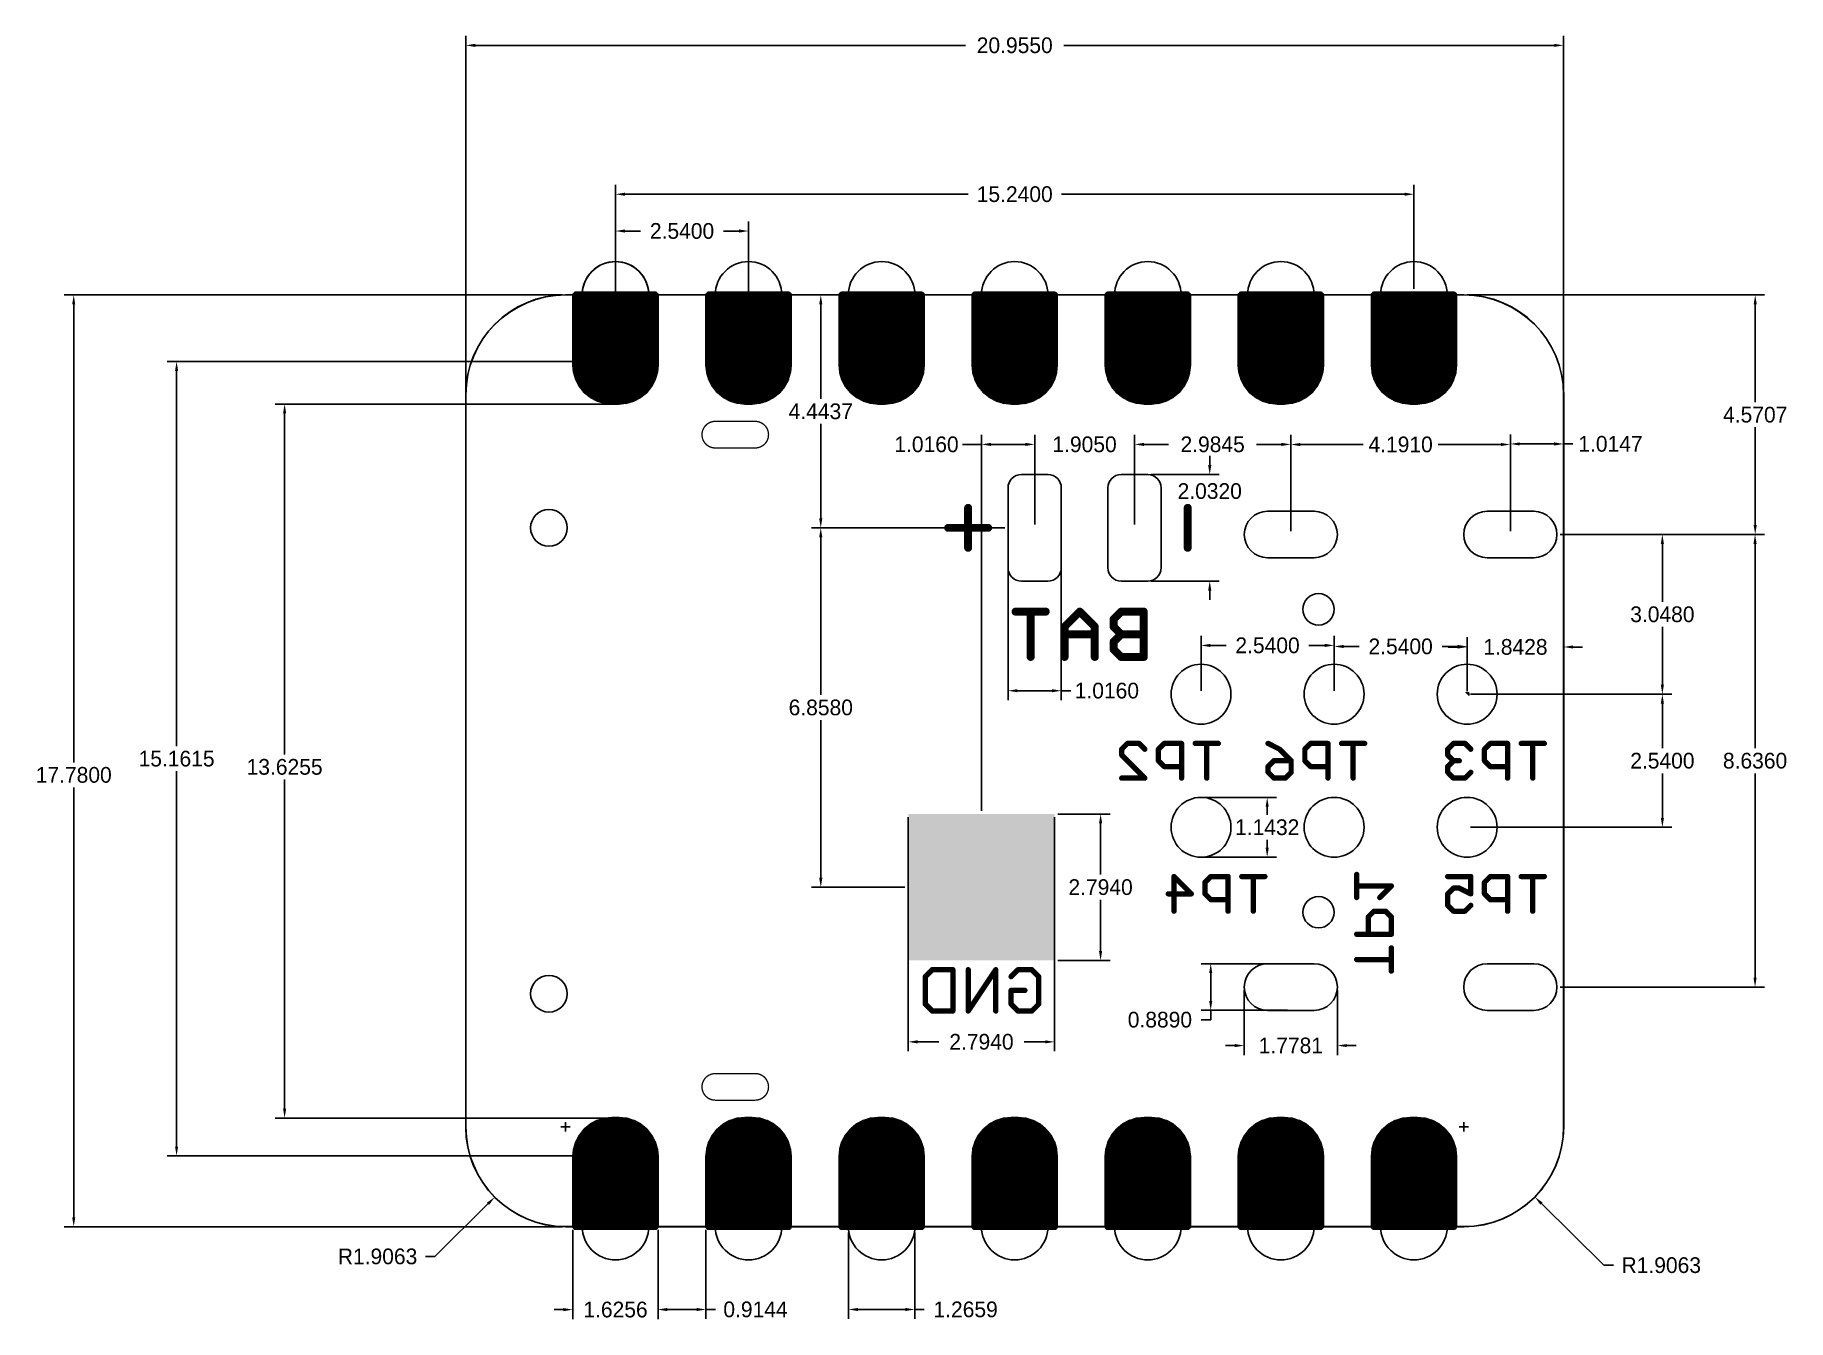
# Model space of a CAD drawing. Extents: x -87.3 to -53.8, y 3.8 to 28.4.
import ezdxf

# ---------------------------------------------------------------- set-up
doc = ezdxf.new("R2010")
doc.units = 0
doc.header["$MEASUREMENT"] = 0
doc.layers.get('0').update_dxf_attribs({"linetype": 'CONTINUOUS'})
doc.layers.get('Defpoints').update_dxf_attribs({"linetype": 'CONTINUOUS'})
for name, color, linetype in [('16', 175, 'CONTINUOUS'), ('17', 82, 'CONTINUOUS'), ('20', 213, 'CONTINUOUS'), ('26', 140, 'CONTINUOUS')]:
    doc.layers.add(name, color=color, linetype=linetype)
doc.dimstyles.get("Standard").update_dxf_attribs({"dimtxt": 0.18, "dimasz": 0.18, "dimexe": 0.18, "dimexo": 0.0625, "dimgap": 0.09, "dimtad": 0, "dimtih": 1, "dimtoh": 1, "dimdec": 4, "dimzin": 0, "dimdsep": 46, "dimtxsty": 'Standard', "dimcen": 0.09, "dimadec": 0, "dimazin": 0, "dimtfac": 1, "dimtdec": 4, "dimtofl": 0, "dimtmove": 0, "dimatfit": 3, "dimfxl": 1, "dimtolj": 1, "dimtzin": 0, "dimarcsym": 0})

msp = doc.modelspace()

# ---------------------------------------------------------------- blocks, each defined once
blk = doc.blocks.new('RECT325120X162560R50')
blk.add_lwpolyline([(1.016, -0.254), (1.016, 0.254, 0.4142), (0.762, 0.508), (-0.762, 0.508, 0.4142), (-1.016, 0.254), (-1.016, -0.254, 0.4142), (-0.762, -0.508), (0.762, -0.508, 0.4142)], format="xyb", close=True)
blk = doc.blocks.new('PIE')
blk.add_circle((0, 0), 0.5)
blk = doc.blocks.new('LONGP100')
blk.add_lwpolyline([(-0.5, -0.5), (0.5, -0.5, 1), (0.5, 0.5), (-0.5, 0.5, 1)], format="xyb", close=True)
blk = doc.blocks.new('*D66')
at = {"color": 0, "linetype": 'Continuous', "lineweight": -2}
for p, q in [((-68.694, 19.651), (-68.694, 15.663)), ((-67.678, 19.651), (-67.678, 15.663)), ((-68.514, 15.843), (-67.858, 15.843)), ((-67.678, 15.843), (-67.498, 15.843))]:
    blk.add_line(p, q, dxfattribs=at)
at = {"color": 0, "linetype": 'Continuous'}
for points in [[(-68.514, 15.873), (-68.514, 15.813), (-68.694, 15.843)], [(-67.858, 15.873), (-67.858, 15.813), (-67.678, 15.843)]]:
    blk.add_solid(points, dxfattribs=at)
at = {"layer": 'Defpoints', "color": 0, "linetype": 'Continuous'}
for p in [(-68.694, 19.713), (-67.678, 19.713), (-67.678, 15.843)]:
    blk.add_point(p, dxfattribs=at)
at = {"color": 0, "linetype": 'Continuous', "insert": (-66.808, 15.843), "char_height": 0.3, "attachment_point": 5}
blk.add_mtext('\\A1;1.0160', dxfattribs=at)
blk = doc.blocks.new('*D68')
at = {"color": 0, "linetype": 'Continuous', "lineweight": -2}
for p, q in [((-68.366, 20.543), (-68.546, 20.543)), ((-68.186, 19.014), (-68.186, 20.723)), ((-66.281, 19.014), (-66.281, 20.723)), ((-66.101, 20.543), (-65.921, 20.543))]:
    blk.add_line(p, q, dxfattribs=at)
at = {"color": 0, "linetype": 'Continuous'}
for points in [[(-68.366, 20.573), (-68.366, 20.513), (-68.186, 20.543)], [(-66.101, 20.573), (-66.101, 20.513), (-66.281, 20.543)]]:
    blk.add_solid(points, dxfattribs=at)
at = {"layer": 'Defpoints', "color": 0, "linetype": 'Continuous'}
for p in [(-66.281, 20.543), (-68.186, 18.951), (-66.281, 18.951)]:
    blk.add_point(p, dxfattribs=at)
at = {"color": 0, "linetype": 'Continuous', "insert": (-67.234, 20.543), "char_height": 0.3, "attachment_point": 5}
blk.add_mtext('\\A1;1.9050', dxfattribs=at)
blk = doc.blocks.new('*D72')
at = {"color": 0, "linetype": 'Continuous', "lineweight": -2}
for p, q in [((-64.186, 10.126), (-64.186, 8.891)), ((-62.408, 10.126), (-62.408, 8.891)), ((-64.366, 9.071), (-64.546, 9.071)), ((-62.228, 9.071), (-62.048, 9.071))]:
    blk.add_line(p, q, dxfattribs=at)
at = {"color": 0, "linetype": 'Continuous'}
for points in [[(-64.366, 9.101), (-64.366, 9.041), (-64.186, 9.071)], [(-62.228, 9.101), (-62.228, 9.041), (-62.408, 9.071)]]:
    blk.add_solid(points, dxfattribs=at)
at = {"layer": 'Defpoints', "color": 0, "linetype": 'Continuous'}
for p in [(-64.186, 10.188), (-62.408, 10.188), (-62.408, 9.071)]:
    blk.add_point(p, dxfattribs=at)
at = {"color": 0, "linetype": 'Continuous', "insert": (-63.297, 9.071), "char_height": 0.3, "attachment_point": 5}
blk.add_mtext('\\A1;1.7781', dxfattribs=at)
blk = doc.blocks.new('*D73')
at = {"color": 0, "linetype": 'Continuous', "lineweight": -2}
for p, q in [((-63.359, 10.633), (-65.006, 10.633)), ((-64.826, 10.453), (-64.826, 9.924)), ((-63.359, 9.744), (-65.006, 9.744)), ((-64.826, 9.744), (-64.826, 9.564)), ((-64.826, 9.564), (-65.006, 9.564))]:
    blk.add_line(p, q, dxfattribs=at)
at = {"color": 0, "linetype": 'Continuous'}
for points in [[(-64.856, 10.453), (-64.796, 10.453), (-64.826, 10.633)], [(-64.856, 9.924), (-64.796, 9.924), (-64.826, 9.744)]]:
    blk.add_solid(points, dxfattribs=at)
at = {"layer": 'Defpoints', "color": 0, "linetype": 'Continuous'}
for p in [(-63.297, 10.633), (-64.826, 9.744), (-63.297, 9.744)]:
    blk.add_point(p, dxfattribs=at)
at = {"color": 0, "linetype": 'Continuous', "insert": (-65.796, 9.564), "char_height": 0.3, "attachment_point": 5}
blk.add_mtext('\\A1;0.8890', dxfattribs=at)
blk = doc.blocks.new('*D74')
at = {"color": 0, "linetype": 'Continuous', "lineweight": -2}
for p, q in [((-58.154, 18.824), (-54.256, 18.824)), ((-54.436, 18.644), (-54.436, 14.746)), ((-54.436, 10.368), (-54.436, 14.266)), ((-58.154, 10.188), (-54.256, 10.188))]:
    blk.add_line(p, q, dxfattribs=at)
at = {"color": 0, "linetype": 'Continuous'}
for points in [[(-54.466, 18.644), (-54.406, 18.644), (-54.436, 18.824)], [(-54.466, 10.368), (-54.406, 10.368), (-54.436, 10.188)]]:
    blk.add_solid(points, dxfattribs=at)
at = {"layer": 'Defpoints', "color": 0, "linetype": 'Continuous'}
for p in [(-58.217, 18.824), (-54.436, 18.824), (-58.217, 10.188)]:
    blk.add_point(p, dxfattribs=at)
at = {"color": 0, "linetype": 'Continuous', "insert": (-54.436, 14.506), "char_height": 0.3, "attachment_point": 5}
blk.add_mtext('\\A1;8.6360', dxfattribs=at)
blk = doc.blocks.new('*D75')
at = {"color": 0, "linetype": 'Continuous', "lineweight": -2}
for p, q in [((-59.869, 15.776), (-56.025, 15.776)), ((-56.205, 15.596), (-56.205, 14.746)), ((-56.205, 13.416), (-56.205, 14.266)), ((-59.869, 13.236), (-56.025, 13.236))]:
    blk.add_line(p, q, dxfattribs=at)
at = {"color": 0, "linetype": 'Continuous'}
for points in [[(-56.235, 15.596), (-56.175, 15.596), (-56.205, 15.776)], [(-56.235, 13.416), (-56.175, 13.416), (-56.205, 13.236)]]:
    blk.add_solid(points, dxfattribs=at)
at = {"layer": 'Defpoints', "color": 0, "linetype": 'Continuous'}
for p in [(-59.931, 15.776), (-59.931, 13.236), (-56.205, 13.236)]:
    blk.add_point(p, dxfattribs=at)
at = {"color": 0, "linetype": 'Continuous', "insert": (-56.205, 14.506), "char_height": 0.3, "attachment_point": 5}
blk.add_mtext('\\A1;2.5400', dxfattribs=at)
blk = doc.blocks.new('*D76')
at = {"color": 0, "linetype": 'Continuous', "lineweight": -2}
for p, q in [((-62.471, 15.839), (-62.471, 16.867)), ((-59.931, 15.839), (-59.931, 16.867)), ((-62.291, 16.687), (-61.991, 16.687)), ((-60.111, 16.687), (-60.411, 16.687))]:
    blk.add_line(p, q, dxfattribs=at)
at = {"color": 0, "linetype": 'Continuous'}
for points in [[(-62.291, 16.717), (-62.291, 16.657), (-62.471, 16.687)], [(-60.111, 16.717), (-60.111, 16.657), (-59.931, 16.687)]]:
    blk.add_solid(points, dxfattribs=at)
at = {"layer": 'Defpoints', "color": 0, "linetype": 'Continuous'}
for p in [(-62.471, 16.687), (-62.471, 15.776), (-59.931, 15.776)]:
    blk.add_point(p, dxfattribs=at)
at = {"color": 0, "linetype": 'Continuous', "insert": (-61.201, 16.687), "char_height": 0.3, "attachment_point": 5}
blk.add_mtext('\\A1;2.5400', dxfattribs=at)
blk = doc.blocks.new('*D77')
at = {"color": 0, "linetype": 'Continuous', "lineweight": -2}
for p, q in [((-65.011, 15.839), (-65.011, 16.887)), ((-62.471, 15.839), (-62.471, 16.887)), ((-64.831, 16.707), (-64.531, 16.707)), ((-62.651, 16.707), (-62.951, 16.707))]:
    blk.add_line(p, q, dxfattribs=at)
at = {"color": 0, "linetype": 'Continuous'}
for points in [[(-64.831, 16.737), (-64.831, 16.677), (-65.011, 16.707)], [(-62.651, 16.737), (-62.651, 16.677), (-62.471, 16.707)]]:
    blk.add_solid(points, dxfattribs=at)
at = {"layer": 'Defpoints', "color": 0, "linetype": 'Continuous'}
for p in [(-65.011, 16.707), (-65.011, 15.776), (-62.471, 15.776)]:
    blk.add_point(p, dxfattribs=at)
at = {"color": 0, "linetype": 'Continuous', "insert": (-63.741, 16.707), "char_height": 0.3, "attachment_point": 5}
blk.add_mtext('\\A1;2.5400', dxfattribs=at)
blk = doc.blocks.new('*D79')
at = {"color": 0, "linetype": 'Continuous', "lineweight": -2}
for p, q in [((-63.297, 18.887), (-63.297, 20.721)), ((-63.117, 20.541), (-61.916, 20.541)), ((-59.286, 20.541), (-60.486, 20.541)), ((-59.106, 18.887), (-59.106, 20.721))]:
    blk.add_line(p, q, dxfattribs=at)
at = {"color": 0, "linetype": 'Continuous'}
for points in [[(-63.117, 20.571), (-63.117, 20.511), (-63.297, 20.541)], [(-59.286, 20.571), (-59.286, 20.511), (-59.106, 20.541)]]:
    blk.add_solid(points, dxfattribs=at)
at = {"layer": 'Defpoints', "color": 0, "linetype": 'Continuous'}
for p in [(-59.106, 20.541), (-63.297, 18.824), (-59.106, 18.824)]:
    blk.add_point(p, dxfattribs=at)
at = {"color": 0, "linetype": 'Continuous', "insert": (-61.201, 20.541), "char_height": 0.3, "attachment_point": 5}
blk.add_mtext('\\A1;4.1910', dxfattribs=at)
blk = doc.blocks.new('*D81')
at = {"color": 0, "linetype": 'Continuous', "lineweight": -2}
for p, q in [((-64.949, 13.808), (-63.568, 13.808)), ((-63.748, 13.628), (-63.748, 13.476)), ((-63.748, 12.845), (-63.748, 12.996)), ((-64.949, 12.665), (-63.568, 12.665))]:
    blk.add_line(p, q, dxfattribs=at)
at = {"color": 0, "linetype": 'Continuous'}
for points in [[(-63.778, 13.628), (-63.718, 13.628), (-63.748, 13.808)], [(-63.778, 12.845), (-63.718, 12.845), (-63.748, 12.665)]]:
    blk.add_solid(points, dxfattribs=at)
at = {"layer": 'Defpoints', "color": 0, "linetype": 'Continuous'}
for p in [(-65.012, 13.808), (-65.012, 12.665), (-63.748, 12.665)]:
    blk.add_point(p, dxfattribs=at)
at = {"color": 0, "linetype": 'Continuous', "insert": (-63.748, 13.236), "char_height": 0.3, "attachment_point": 5}
blk.add_mtext('\\A1;1.1432', dxfattribs=at)
blk = doc.blocks.new('OCTAGONP')
blk.add_lwpolyline([(-0.5, -0.2071), (-0.5, 0.2071), (-0.2071, 0.5), (0.2071, 0.5), (0.5, 0.2071), (0.5, -0.2071), (0.2071, -0.5), (-0.2071, -0.5)], close=True)
blk = doc.blocks.new('ROUNDP')
blk.add_circle((0, 0), 0.5)
blk = doc.blocks.new('*D110')
at = {"color": 2, "linetype": 'Continuous', "lineweight": -2}
for p, q in [((-79.045, 21.552), (-79.045, 28.338)), ((-58.09, 21.552), (-58.09, 28.338))]:
    blk.add_line(p, q, dxfattribs=at)
at = {"color": 0, "linetype": 'Continuous', "lineweight": -2}
for p, q in [((-78.865, 28.158), (-69.507, 28.158)), ((-58.27, 28.158), (-67.627, 28.158))]:
    blk.add_line(p, q, dxfattribs=at)
at = {"color": 0, "linetype": 'Continuous'}
for points in [[(-78.865, 28.188), (-78.865, 28.128), (-79.045, 28.158)], [(-58.27, 28.188), (-58.27, 28.128), (-58.09, 28.158)]]:
    blk.add_solid(points, dxfattribs=at)
at = {"layer": 'Defpoints', "color": 0, "linetype": 'Continuous'}
for p in [(-58.09, 28.158), (-79.045, 21.49), (-58.09, 21.49)]:
    blk.add_point(p, dxfattribs=at)
at = {"color": 0, "linetype": 'Continuous', "insert": (-68.567, 28.158), "char_height": 0.3, "attachment_point": 5}
blk.add_mtext('\\A1;20.9550', dxfattribs=at)
blk = doc.blocks.new('*D111')
at = {"color": 2, "linetype": 'Continuous', "lineweight": -2}
for p, q in [((-77.202, 23.395), (-86.708, 23.395)), ((-77.202, 5.615), (-86.708, 5.615))]:
    blk.add_line(p, q, dxfattribs=at)
at = {"color": 0, "linetype": 'Continuous', "lineweight": -2}
for p, q in [((-86.528, 23.215), (-86.528, 14.475)), ((-86.528, 5.795), (-86.528, 13.995))]:
    blk.add_line(p, q, dxfattribs=at)
at = {"color": 0, "linetype": 'Continuous'}
for points in [[(-86.558, 23.215), (-86.498, 23.215), (-86.528, 23.395)], [(-86.558, 5.795), (-86.498, 5.795), (-86.528, 5.615)]]:
    blk.add_solid(points, dxfattribs=at)
at = {"layer": 'Defpoints', "color": 0, "linetype": 'Continuous'}
for p in [(-77.14, 23.395), (-86.528, 5.615), (-77.14, 5.615)]:
    blk.add_point(p, dxfattribs=at)
at = {"color": 0, "linetype": 'Continuous', "insert": (-86.528, 14.235), "char_height": 0.3, "attachment_point": 5}
blk.add_mtext('\\A1;17.7800', dxfattribs=at)
blk = doc.blocks.new('*D112')
at = {"color": 0, "linetype": 'Continuous', "lineweight": -2}
for p, q in [((-76.187, 23.509), (-76.187, 25.497)), ((-60.947, 23.509), (-60.947, 25.497)), ((-76.007, 25.317), (-69.457, 25.317)), ((-61.127, 25.317), (-67.677, 25.317))]:
    blk.add_line(p, q, dxfattribs=at)
at = {"color": 0, "linetype": 'Continuous'}
for points in [[(-76.007, 25.347), (-76.007, 25.287), (-76.187, 25.317)], [(-61.127, 25.347), (-61.127, 25.287), (-60.947, 25.317)]]:
    blk.add_solid(points, dxfattribs=at)
at = {"layer": 'Defpoints', "color": 0, "linetype": 'Continuous'}
for p in [(-76.187, 25.317), (-76.187, 23.447), (-60.947, 23.447)]:
    blk.add_point(p, dxfattribs=at)
at = {"color": 0, "linetype": 'Continuous', "insert": (-68.567, 25.317), "char_height": 0.3, "attachment_point": 5}
blk.add_mtext('\\A1;15.2400', dxfattribs=at)
blk = doc.blocks.new('*D113')
at = {"color": 0, "linetype": 'Continuous', "lineweight": -2}
for p, q in [((-77, 5.554), (-77, 3.852)), ((-75.375, 5.555), (-75.375, 3.852)), ((-77.18, 4.032), (-77.36, 4.032)), ((-75.195, 4.032), (-75.015, 4.032))]:
    blk.add_line(p, q, dxfattribs=at)
at = {"color": 0, "linetype": 'Continuous'}
for points in [[(-77.18, 4.062), (-77.18, 4.002), (-77, 4.032)], [(-75.195, 4.062), (-75.195, 4.002), (-75.375, 4.032)]]:
    blk.add_solid(points, dxfattribs=at)
at = {"layer": 'Defpoints', "color": 0, "linetype": 'Continuous'}
for p in [(-77, 5.616), (-75.375, 5.617), (-75.375, 4.032)]:
    blk.add_point(p, dxfattribs=at)
at = {"color": 0, "linetype": 'Continuous', "insert": (-76.187, 4.032), "char_height": 0.3, "attachment_point": 5}
blk.add_mtext('\\A1;1.6256', dxfattribs=at)
blk = doc.blocks.new('*D124')
at = {"color": 0, "linetype": 'Continuous', "lineweight": -2}
for p, q in [((-77.23, 7.521), (-77.05, 7.521)), ((-77.14, 7.431), (-77.14, 7.611)), ((-79.634, 5.046), (-78.621, 6.052)), ((-79.814, 5.046), (-79.634, 5.046))]:
    blk.add_line(p, q, dxfattribs=at)
at = {"color": 0, "linetype": 'Continuous'}
blk.add_solid([(-78.642, 6.073), (-78.6, 6.03), (-78.493, 6.178)], dxfattribs=at)
at = {"layer": 'Defpoints', "color": 0, "linetype": 'Continuous'}
for p in [(-77.14, 7.521), (-78.493, 6.178)]:
    blk.add_point(p, dxfattribs=at)
at = {"color": 0, "linetype": 'Continuous', "insert": (-80.729, 5.046), "char_height": 0.3, "attachment_point": 5}
blk.add_mtext('\\A1;R1.9063', dxfattribs=at)
blk = doc.blocks.new('*D126')
at = {"color": 0, "linetype": 'Continuous', "lineweight": -2}
for p, q in [((-60.085, 7.521), (-59.905, 7.521)), ((-59.995, 7.431), (-59.995, 7.611)), ((-57.321, 4.879), (-58.511, 6.055)), ((-57.141, 4.879), (-57.321, 4.879))]:
    blk.add_line(p, q, dxfattribs=at)
at = {"color": 0, "linetype": 'Continuous'}
blk.add_solid([(-58.49, 6.076), (-58.532, 6.033), (-58.639, 6.181)], dxfattribs=at)
at = {"layer": 'Defpoints', "color": 0, "linetype": 'Continuous'}
for p in [(-59.995, 7.521), (-58.639, 6.181)]:
    blk.add_point(p, dxfattribs=at)
at = {"color": 0, "linetype": 'Continuous', "insert": (-56.226, 4.879), "char_height": 0.3, "attachment_point": 5}
blk.add_mtext('\\A1;R1.9063', dxfattribs=at)
blk = doc.blocks.new('*D130')
at = {"color": 0, "linetype": 'Continuous', "lineweight": -2}
for p, q in [((-75.375, 5.554), (-75.375, 3.855)), ((-74.46, 5.554), (-74.46, 3.855)), ((-75.195, 4.035), (-74.64, 4.035)), ((-74.46, 4.035), (-74.28, 4.035))]:
    blk.add_line(p, q, dxfattribs=at)
at = {"color": 0, "linetype": 'Continuous'}
for points in [[(-75.195, 4.065), (-75.195, 4.005), (-75.375, 4.035)], [(-74.64, 4.065), (-74.64, 4.005), (-74.46, 4.035)]]:
    blk.add_solid(points, dxfattribs=at)
at = {"layer": 'Defpoints', "color": 0, "linetype": 'Continuous'}
for p in [(-75.375, 5.616), (-74.46, 5.616), (-74.46, 4.035)]:
    blk.add_point(p, dxfattribs=at)
at = {"color": 0, "linetype": 'Continuous', "insert": (-73.515, 4.035), "char_height": 0.3, "attachment_point": 5}
blk.add_mtext('\\A1;0.9144', dxfattribs=at)
blk = doc.blocks.new('*D131')
at = {"color": 0, "linetype": 'Continuous', "lineweight": -2}
for p, q in [((-76.25, 21.313), (-82.683, 21.313)), ((-82.503, 21.133), (-82.503, 14.628)), ((-82.503, 7.868), (-82.503, 14.148)), ((-76.218, 7.688), (-82.683, 7.688))]:
    blk.add_line(p, q, dxfattribs=at)
at = {"color": 0, "linetype": 'Continuous'}
for points in [[(-82.533, 21.133), (-82.473, 21.133), (-82.503, 21.313)], [(-82.533, 7.868), (-82.473, 7.868), (-82.503, 7.688)]]:
    blk.add_solid(points, dxfattribs=at)
at = {"layer": 'Defpoints', "color": 0, "linetype": 'Continuous'}
for p in [(-76.187, 21.313), (-82.503, 7.688), (-76.156, 7.688)]:
    blk.add_point(p, dxfattribs=at)
at = {"color": 0, "linetype": 'Continuous', "insert": (-82.503, 14.388), "char_height": 0.3, "attachment_point": 5}
blk.add_mtext('\\A1;13.6255', dxfattribs=at)
blk = doc.blocks.new('*D135')
at = {"color": 0, "linetype": 'Continuous', "lineweight": -2}
for p, q in [((-76.25, 22.126), (-84.745, 22.126)), ((-84.565, 21.946), (-84.565, 14.785)), ((-84.565, 7.145), (-84.565, 14.305)), ((-76.199, 6.965), (-84.745, 6.965))]:
    blk.add_line(p, q, dxfattribs=at)
at = {"color": 0, "linetype": 'Continuous'}
for points in [[(-84.595, 21.946), (-84.535, 21.946), (-84.565, 22.126)], [(-84.595, 7.145), (-84.535, 7.145), (-84.565, 6.965)]]:
    blk.add_solid(points, dxfattribs=at)
at = {"layer": 'Defpoints', "color": 0, "linetype": 'Continuous'}
for p in [(-76.187, 22.126), (-84.565, 6.965), (-76.137, 6.965)]:
    blk.add_point(p, dxfattribs=at)
at = {"color": 0, "linetype": 'Continuous', "insert": (-84.565, 14.545), "char_height": 0.3, "attachment_point": 5}
blk.add_mtext('\\A1;15.1615', dxfattribs=at)
blk = doc.blocks.new('*D136')
at = {"color": 0, "linetype": 'Continuous', "lineweight": -2}
for p, q in [((-76.187, 22.189), (-76.187, 24.795)), ((-73.647, 22.189), (-73.647, 24.795)), ((-76.007, 24.615), (-75.707, 24.615)), ((-73.827, 24.615), (-74.127, 24.615))]:
    blk.add_line(p, q, dxfattribs=at)
at = {"color": 0, "linetype": 'Continuous'}
for points in [[(-76.007, 24.645), (-76.007, 24.585), (-76.187, 24.615)], [(-73.827, 24.645), (-73.827, 24.585), (-73.647, 24.615)]]:
    blk.add_solid(points, dxfattribs=at)
at = {"layer": 'Defpoints', "color": 0, "linetype": 'Continuous'}
for p in [(-73.647, 24.615), (-76.187, 22.126), (-73.647, 22.126)]:
    blk.add_point(p, dxfattribs=at)
at = {"color": 0, "linetype": 'Continuous', "insert": (-74.917, 24.615), "char_height": 0.3, "attachment_point": 5}
blk.add_mtext('\\A1;2.5400', dxfattribs=at)
blk = doc.blocks.new('*D137')
at = {"color": 0, "linetype": 'Continuous', "lineweight": -2}
for p, q in [((-71.74, 5.503), (-71.74, 3.855)), ((-70.474, 5.503), (-70.474, 3.855)), ((-71.56, 4.035), (-70.654, 4.035)), ((-70.474, 4.035), (-70.294, 4.035))]:
    blk.add_line(p, q, dxfattribs=at)
at = {"color": 0, "linetype": 'Continuous'}
for points in [[(-71.56, 4.065), (-71.56, 4.005), (-71.74, 4.035)], [(-70.654, 4.065), (-70.654, 4.005), (-70.474, 4.035)]]:
    blk.add_solid(points, dxfattribs=at)
at = {"layer": 'Defpoints', "color": 0, "linetype": 'Continuous'}
for p in [(-71.74, 5.565), (-70.474, 5.565), (-70.474, 4.035)]:
    blk.add_point(p, dxfattribs=at)
at = {"color": 0, "linetype": 'Continuous', "insert": (-69.504, 4.035), "char_height": 0.3, "attachment_point": 5}
blk.add_mtext('\\A1;1.2659', dxfattribs=at)
blk = doc.blocks.new('*D141')
at = {"color": 0, "linetype": 'Continuous', "lineweight": -2}
for p, q in [((-66.281, 20.606), (-66.281, 20.723)), ((-66.101, 20.543), (-65.629, 20.543)), ((-63.477, 20.543), (-63.949, 20.543)), ((-63.297, 19.798), (-63.297, 20.723))]:
    blk.add_line(p, q, dxfattribs=at)
at = {"color": 0, "linetype": 'Continuous'}
for points in [[(-66.101, 20.573), (-66.101, 20.513), (-66.281, 20.543)], [(-63.477, 20.573), (-63.477, 20.513), (-63.297, 20.543)]]:
    blk.add_solid(points, dxfattribs=at)
at = {"layer": 'Defpoints', "color": 0, "linetype": 'Continuous'}
for p in [(-66.281, 20.543), (-63.297, 20.543), (-63.297, 19.735)]:
    blk.add_point(p, dxfattribs=at)
at = {"color": 0, "linetype": 'Continuous', "insert": (-64.789, 20.543), "char_height": 0.3, "attachment_point": 5}
blk.add_mtext('\\A1;2.9845', dxfattribs=at)
blk = doc.blocks.new('*D142')
at = {"color": 0, "linetype": 'Continuous', "lineweight": -2}
for p, q in [((-58.091, 21.429), (-58.091, 20.372)), ((-59.106, 19.798), (-59.106, 20.732)), ((-58.926, 20.552), (-58.271, 20.552)), ((-58.091, 20.552), (-57.911, 20.552))]:
    blk.add_line(p, q, dxfattribs=at)
at = {"color": 0, "linetype": 'Continuous'}
for points in [[(-58.926, 20.582), (-58.926, 20.522), (-59.106, 20.552)], [(-58.271, 20.582), (-58.271, 20.522), (-58.091, 20.552)]]:
    blk.add_solid(points, dxfattribs=at)
at = {"layer": 'Defpoints', "color": 0, "linetype": 'Continuous'}
for p in [(-58.091, 21.491), (-58.091, 20.552), (-59.106, 19.735)]:
    blk.add_point(p, dxfattribs=at)
at = {"color": 0, "linetype": 'Continuous', "insert": (-57.196, 20.552), "char_height": 0.3, "attachment_point": 5}
blk.add_mtext('\\A1;1.0147', dxfattribs=at)
blk = doc.blocks.new('*D143')
at = {"color": 0, "linetype": 'Continuous', "lineweight": -2}
for p, q in [((-56.143, 18.824), (-56.025, 18.824)), ((-56.205, 18.644), (-56.205, 17.54)), ((-56.205, 15.956), (-56.205, 17.06)), ((-56.188, 15.776), (-56.025, 15.776))]:
    blk.add_line(p, q, dxfattribs=at)
at = {"color": 0, "linetype": 'Continuous'}
for points in [[(-56.235, 18.644), (-56.175, 18.644), (-56.205, 18.824)], [(-56.235, 15.956), (-56.175, 15.956), (-56.205, 15.776)]]:
    blk.add_solid(points, dxfattribs=at)
at = {"layer": 'Defpoints', "color": 0, "linetype": 'Continuous'}
for p in [(-56.205, 18.824), (-56.25, 15.776), (-56.205, 15.776)]:
    blk.add_point(p, dxfattribs=at)
at = {"color": 0, "linetype": 'Continuous', "insert": (-56.205, 17.3), "char_height": 0.3, "attachment_point": 5}
blk.add_mtext('\\A1;3.0480', dxfattribs=at)
blk = doc.blocks.new('*D144')
at = {"color": 0, "linetype": 'Continuous', "lineweight": -2}
for p, q in [((-58.089, 19.675), (-58.089, 16.497)), ((-60.111, 16.677), (-60.291, 16.677)), ((-59.931, 16.624), (-59.931, 16.497)), ((-57.909, 16.677), (-57.729, 16.677))]:
    blk.add_line(p, q, dxfattribs=at)
at = {"color": 0, "linetype": 'Continuous'}
for points in [[(-60.111, 16.707), (-60.111, 16.647), (-59.931, 16.677)], [(-57.909, 16.707), (-57.909, 16.647), (-58.089, 16.677)]]:
    blk.add_solid(points, dxfattribs=at)
at = {"layer": 'Defpoints', "color": 0, "linetype": 'Continuous'}
for p in [(-58.089, 19.738), (-59.931, 16.687), (-58.089, 16.677)]:
    blk.add_point(p, dxfattribs=at)
at = {"color": 0, "linetype": 'Continuous', "insert": (-59.01, 16.677), "char_height": 0.3, "attachment_point": 5}
blk.add_mtext('\\A1;1.8428', dxfattribs=at)
blk = doc.blocks.new('*D145')
at = {"color": 0, "linetype": 'Continuous', "lineweight": -2}
for p, q in [((-68.63, 23.395), (-72.449, 23.395)), ((-72.269, 23.215), (-72.269, 21.413)), ((-72.269, 19.131), (-72.269, 20.933)), ((-68.757, 18.951), (-72.449, 18.951))]:
    blk.add_line(p, q, dxfattribs=at)
at = {"color": 0, "linetype": 'Continuous'}
for points in [[(-72.299, 23.215), (-72.239, 23.215), (-72.269, 23.395)], [(-72.299, 19.131), (-72.239, 19.131), (-72.269, 18.951)]]:
    blk.add_solid(points, dxfattribs=at)
at = {"layer": 'Defpoints', "color": 0, "linetype": 'Continuous'}
for p in [(-68.567, 23.395), (-72.269, 18.951), (-68.694, 18.951)]:
    blk.add_point(p, dxfattribs=at)
at = {"color": 0, "linetype": 'Continuous', "insert": (-72.269, 21.173), "char_height": 0.3, "attachment_point": 5}
blk.add_mtext('\\A1;4.4437', dxfattribs=at)
blk = doc.blocks.new('*D146')
at = {"color": 0, "linetype": 'Continuous', "lineweight": -2}
for p, q in [((-64.845, 20.147), (-64.845, 20.327)), ((-65.965, 19.967), (-64.665, 19.967)), ((-65.965, 17.935), (-64.665, 17.935)), ((-64.845, 17.755), (-64.845, 17.575))]:
    blk.add_line(p, q, dxfattribs=at)
at = {"color": 0, "linetype": 'Continuous'}
for points in [[(-64.875, 20.147), (-64.815, 20.147), (-64.845, 19.967)], [(-64.875, 17.755), (-64.815, 17.755), (-64.845, 17.935)]]:
    blk.add_solid(points, dxfattribs=at)
at = {"layer": 'Defpoints', "color": 0, "linetype": 'Continuous'}
for p in [(-66.027, 19.967), (-66.027, 17.935), (-64.845, 17.935)]:
    blk.add_point(p, dxfattribs=at)
at = {"color": 0, "linetype": 'Continuous', "insert": (-64.845, 19.651), "char_height": 0.3, "attachment_point": 5}
blk.add_mtext('\\A1;2.0320', dxfattribs=at)
blk = doc.blocks.new('*D147')
at = {"color": 0, "linetype": 'Continuous', "lineweight": -2}
for p, q in [((-59.932, 23.395), (-54.253, 23.395)), ((-54.433, 23.215), (-54.433, 21.349)), ((-54.433, 19.004), (-54.433, 20.869)), ((-58.092, 18.824), (-54.253, 18.824))]:
    blk.add_line(p, q, dxfattribs=at)
at = {"color": 0, "linetype": 'Continuous'}
for points in [[(-54.463, 23.215), (-54.403, 23.215), (-54.433, 23.395)], [(-54.463, 19.004), (-54.403, 19.004), (-54.433, 18.824)]]:
    blk.add_solid(points, dxfattribs=at)
at = {"layer": 'Defpoints', "color": 0, "linetype": 'Continuous'}
for p in [(-59.995, 23.395), (-58.154, 18.824), (-54.433, 18.824)]:
    blk.add_point(p, dxfattribs=at)
at = {"color": 0, "linetype": 'Continuous', "insert": (-54.433, 21.109), "char_height": 0.3, "attachment_point": 5}
blk.add_mtext('\\A1;4.5707', dxfattribs=at)
blk = doc.blocks.new('RECT')
blk.add_solid([(-0.5, -0.5), (0.5, -0.5), (-0.5, 0.5), (0.5, 0.5)])
blk = doc.blocks.new('*D148')
at = {"color": 0, "linetype": 'Continuous', "lineweight": -2}
for p, q in [((-70.599, 13.428), (-70.599, 8.962)), ((-67.805, 13.428), (-67.805, 8.962)), ((-70.419, 9.142), (-70.017, 9.142)), ((-67.985, 9.142), (-68.387, 9.142))]:
    blk.add_line(p, q, dxfattribs=at)
at = {"color": 0, "linetype": 'Continuous'}
for points in [[(-70.419, 9.172), (-70.419, 9.112), (-70.599, 9.142)], [(-67.985, 9.172), (-67.985, 9.112), (-67.805, 9.142)]]:
    blk.add_solid(points, dxfattribs=at)
at = {"layer": 'Defpoints', "color": 0, "linetype": 'Continuous'}
for p in [(-70.599, 13.49), (-67.805, 13.49), (-67.805, 9.142)]:
    blk.add_point(p, dxfattribs=at)
at = {"color": 0, "linetype": 'Continuous', "insert": (-69.202, 9.142), "char_height": 0.3, "attachment_point": 5}
blk.add_mtext('\\A1;2.7940', dxfattribs=at)
blk = doc.blocks.new('*D150')
at = {"color": 0, "linetype": 'Continuous', "lineweight": -2}
for p, q in [((-72.331, 18.951), (-72.449, 18.951)), ((-72.269, 18.771), (-72.269, 15.762)), ((-72.269, 12.273), (-72.269, 15.282)), ((-70.662, 12.093), (-72.449, 12.093))]:
    blk.add_line(p, q, dxfattribs=at)
at = {"color": 0, "linetype": 'Continuous'}
for points in [[(-72.299, 18.771), (-72.239, 18.771), (-72.269, 18.951)], [(-72.299, 12.273), (-72.239, 12.273), (-72.269, 12.093)]]:
    blk.add_solid(points, dxfattribs=at)
at = {"layer": 'Defpoints', "color": 0, "linetype": 'Continuous'}
for p in [(-72.269, 18.951), (-72.269, 12.093), (-70.599, 12.093)]:
    blk.add_point(p, dxfattribs=at)
at = {"color": 0, "linetype": 'Continuous', "insert": (-72.269, 15.522), "char_height": 0.3, "attachment_point": 5}
blk.add_mtext('\\A1;6.8580', dxfattribs=at)
blk = doc.blocks.new('*D151')
at = {"color": 0, "linetype": 'Continuous', "lineweight": -2}
for p, q in [((-67.743, 13.49), (-66.748, 13.49)), ((-66.928, 13.31), (-66.928, 12.333)), ((-66.928, 10.876), (-66.928, 11.853)), ((-67.743, 10.696), (-66.748, 10.696))]:
    blk.add_line(p, q, dxfattribs=at)
at = {"color": 0, "linetype": 'Continuous'}
for points in [[(-66.958, 13.31), (-66.898, 13.31), (-66.928, 13.49)], [(-66.958, 10.876), (-66.898, 10.876), (-66.928, 10.696)]]:
    blk.add_solid(points, dxfattribs=at)
at = {"layer": 'Defpoints', "color": 0, "linetype": 'Continuous'}
for p in [(-67.805, 13.49), (-67.805, 10.696), (-66.928, 10.696)]:
    blk.add_point(p, dxfattribs=at)
at = {"color": 0, "linetype": 'Continuous', "insert": (-66.928, 12.093), "char_height": 0.3, "attachment_point": 5}
blk.add_mtext('\\A1;2.7940', dxfattribs=at)
blk = doc.blocks.new('*D152')
at = {"color": 0, "linetype": 'Continuous', "lineweight": -2}
for p, q in [((-69.202, 20.543), (-69.561, 20.543)), ((-69.202, 13.553), (-69.202, 20.723)), ((-68.366, 20.543), (-69.022, 20.543)), ((-68.186, 20.606), (-68.186, 20.723))]:
    blk.add_line(p, q, dxfattribs=at)
at = {"color": 0, "linetype": 'Continuous'}
for points in [[(-69.022, 20.573), (-69.022, 20.513), (-69.202, 20.543)], [(-68.366, 20.573), (-68.366, 20.513), (-68.186, 20.543)]]:
    blk.add_solid(points, dxfattribs=at)
at = {"layer": 'Defpoints', "color": 0, "linetype": 'Continuous'}
for p in [(-69.202, 20.543), (-68.186, 20.543), (-69.202, 13.49)]:
    blk.add_point(p, dxfattribs=at)
at = {"color": 0, "linetype": 'Continuous', "insert": (-70.251, 20.543), "char_height": 0.3, "attachment_point": 5}
blk.add_mtext('\\A1;1.0160', dxfattribs=at)

# ---------------------------------------------------------------- dimensions: what is measured, and where the dimension line sits
at = {"linetype": 'Continuous'}
for base, p1, p2, override, picture, middle in [((-58.08992, 28.15757), (-79.04492, 21.4898), (-58.08992, 21.4898), {"dimtxt": 0.3, "dimasz": 0.18, "dimclre": 2}, '*D110', (-68.56742, 28.15757)), ((-76.18742, 25.31661), (-60.94742, 23.4469), (-76.18742, 23.4469), {"dimtxt": 0.3, "dimasz": 0.18}, '*D112', (-68.56742, 25.31661)), ((-73.64742, 24.61517), (-76.18742, 22.1261), (-73.64742, 22.1261), {"dimtxt": 0.3}, '*D136', (-74.91742, 24.61517)), ((-66.28142, 20.54344), (-68.18642, 18.9511), (-66.28142, 18.9511), {"dimtxt": 0.3}, '*D68', (-67.23392, 20.54344)), ((-63.29692, 20.54344), (-66.28142, 20.54344), (-63.29692, 19.73503), {"dimtxt": 0.3}, '*D141', (-64.78917, 20.54344)), ((-67.67842, 15.84277), (-68.69442, 19.7131), (-67.67842, 19.7131), {"dimtxt": 0.3}, '*D66', (-66.80842, 15.84277)), ((-58.08862, 16.67741), (-59.93142, 16.68689), (-58.08862, 19.73755), {"dimtxt": 0.3}, '*D144', (-59.01002, 16.67741)), ((-65.01142, 16.70676), (-62.47142, 15.7761), (-65.01142, 15.7761), {"dimtxt": 0.3}, '*D77', (-63.74142, 16.70676)), ((-62.47142, 16.68689), (-59.93142, 15.7761), (-62.47142, 15.7761), {"dimtxt": 0.3}, '*D76', (-61.20142, 16.68689)), ((-62.40792, 9.07055), (-64.18602, 10.18833), (-62.40792, 10.18833), {"dimtxt": 0.3}, '*D72', (-63.29697, 9.07055)), ((-75.37462, 4.03249), (-77.00022, 5.6161), (-75.37462, 5.6174), {"dimtxt": 0.3}, '*D113', (-76.18742, 4.03249)), ((-74.46022, 4.03503), (-75.37462, 5.6161), (-74.46022, 5.6161), {"dimtxt": 0.3}, '*D130', (-73.51522, 4.03503)), ((-70.47446, 4.03532), (-71.74039, 5.5653), (-70.47446, 5.5653), {"dimtxt": 0.3}, '*D137', (-69.50446, 4.03532))]:
    dim = msp.add_linear_dim(base=base, p1=p1, p2=p2, dimstyle='Standard', override=override, dxfattribs=at)
    dim.commit()
    dim.dimension.update_dxf_attribs({"geometry": picture, "text_midpoint": middle})
for base, p1, p2, override, picture, middle in [((-86.52788, 5.6148), (-77.13992, 23.3948), (-77.13992, 5.6148), {"dimtxt": 0.3, "dimclre": 2}, '*D111', (-86.52788, 14.2348)), ((-72.26857, 18.9511), (-68.56742, 23.3948), (-68.69442, 18.9511), {"dimtxt": 0.3}, '*D145', (-72.26857, 21.17295)), ((-82.50256, 7.68779), (-76.18742, 21.3133), (-76.15571, 7.68779), {"dimtxt": 0.3}, '*D131', (-82.50256, 14.38805)), ((-64.84514, 17.9351), (-66.02742, 19.9671), (-66.02742, 17.9351), {"dimtxt": 0.3}, '*D146', (-64.84514, 19.65118)), ((-56.20495, 13.2361), (-59.93142, 15.7761), (-59.93142, 13.2361), {"dimtxt": 0.3}, '*D75', (-56.20495, 14.5061)), ((-63.747968, 12.664567), (-65.011508, 13.807721), (-65.011508, 12.664567), {"dimtxt": 0.3}, '*D81', (-63.747968, 13.236144)), ((-66.92785, 10.6961), (-67.80542, 13.4901), (-67.80542, 10.6961), {"dimtxt": 0.3}, '*D151', (-66.92785, 12.0931))]:
    dim = msp.add_linear_dim(base=base, p1=p1, p2=p2, angle=90, dimstyle='Standard', override=override, dxfattribs=at)
    dim.commit()
    dim.dimension.update_dxf_attribs({"geometry": picture, "text_midpoint": middle, "dimtype": 160})
for base, p1, p2, picture, middle in [((-54.43305, 18.8241), (-59.99492, 23.3948), (-58.15442, 18.8241), '*D147', (-54.43305, 21.10945)), ((-84.5647054057, 6.9646501958), (-76.1874213282, 22.1261001958), (-76.1366213282, 6.9646501958), '*D135', (-84.5647054057, 14.5453751958)), ((-72.26857, 12.0931), (-72.26857, 18.9511), (-70.59942, 12.0931), '*D150', (-72.26857, 15.5221)), ((-54.43623, 18.8241), (-58.21692, 10.1881), (-58.21692, 18.8241), '*D74', (-54.43623, 14.5061)), ((-56.20532, 15.7761), (-56.20532, 18.8241), (-56.25029, 15.7761), '*D143', (-56.20532, 17.3001)), ((-64.82648, 9.7436), (-63.29692, 10.6326), (-63.29692, 9.7436), '*D73', (-65.79648, 9.5636))]:
    dim = msp.add_linear_dim(base=base, p1=p1, p2=p2, angle=90, dimstyle='Standard', override={"dimtxt": 0.3}, dxfattribs=at)
    dim.commit()
    dim.dimension.update_dxf_attribs({"geometry": picture, "text_midpoint": middle})
for base, p1, p2, picture, middle in [((-58.09122, 20.55181), (-59.10592, 19.73503), (-58.09122, 21.4911), '*D142', (-57.19622, 20.55181)), ((-69.20242, 20.54344), (-68.18642, 20.54344), (-69.20242, 13.4901), '*D152', (-70.25056, 20.54344)), ((-59.10592, 20.54072), (-63.29692, 18.8241), (-59.10592, 18.8241), '*D79', (-61.20142, 20.54072)), ((-67.80542, 9.14184), (-70.59942, 13.4901), (-67.80542, 13.4901), '*D148', (-69.20242, 9.14184))]:
    dim = msp.add_linear_dim(base=base, p1=p1, p2=p2, dimstyle='Standard', override={"dimtxt": 0.3}, dxfattribs=at)
    dim.commit()
    dim.dimension.update_dxf_attribs({"geometry": picture, "text_midpoint": middle, "dimtype": 160})
for center, mpoint, picture, middle in [((-77.13988, 7.52114), (-78.49304, 6.17835), '*D124', (-80.72929, 5.04585)), ((-59.99497, 7.52114), (-58.63898, 6.1812), '*D126', (-56.22631, 4.87913))]:
    dim = msp.add_radius_dim(center=center, mpoint=mpoint, dimstyle='Standard', override={"dimtxt": 0.3}, dxfattribs=at)
    dim.commit()
    dim.dimension.update_dxf_attribs({"geometry": picture, "text_midpoint": middle, "dimtype": 164})

# ---------------------------------------------------------------- linework, layer by layer
for major_axis, start_param, end_param in [((0.44901, 0.44901), 2.356194490192343, 8.63937979737193), ((-0.44901, 0.44901), 0.785398163397452, 7.068583470577037)]:
    msp.add_ellipse((-76.18742, 23.3961), major_axis=major_axis, ratio=1, start_param=start_param, end_param=end_param)
at = {"layer": '16'}
for points in [[(-77.00022, 23.3961), (-77.00022, 22.0626, 1), (-76.89862, 22.0626), (-76.89862, 23.3961, 1)], [(-75.42542, 23.4469), (-76.94942, 23.4469, 1), (-76.94942, 23.3453), (-75.42542, 23.3453, 1)], [(-75.37462, 22.0626), (-75.37462, 23.3961, 1), (-75.47622, 23.3961), (-75.47622, 22.0626, 1)], [(-74.46022, 23.3961), (-74.46022, 22.0626, 1), (-74.35862, 22.0626), (-74.35862, 23.3961, 1)], [(-72.88542, 23.4469), (-74.40942, 23.4469, 1), (-74.40942, 23.3453), (-72.88542, 23.3453, 1)], [(-72.83462, 22.0626), (-72.83462, 23.3961, 1), (-72.93622, 23.3961), (-72.93622, 22.0626, 1)], [(-71.92022, 23.3961), (-71.92022, 22.0626, 1), (-71.81862, 22.0626), (-71.81862, 23.3961, 1)], [(-70.34542, 23.4469), (-71.86942, 23.4469, 1), (-71.86942, 23.3453), (-70.34542, 23.3453, 1)], [(-70.29462, 22.0626), (-70.29462, 23.3961, 1), (-70.39622, 23.3961), (-70.39622, 22.0626, 1)], [(-69.38022, 23.3961), (-69.38022, 22.0626, 1), (-69.27862, 22.0626), (-69.27862, 23.3961, 1)], [(-67.80542, 23.4469), (-69.32942, 23.4469, 1), (-69.32942, 23.3453), (-67.80542, 23.3453, 1)], [(-67.75462, 22.0626), (-67.75462, 23.3961, 1), (-67.85622, 23.3961), (-67.85622, 22.0626, 1)], [(-66.84022, 23.3961), (-66.84022, 22.0626, 1), (-66.73862, 22.0626), (-66.73862, 23.3961, 1)], [(-65.26542, 23.4469), (-66.78942, 23.4469, 1), (-66.78942, 23.3453), (-65.26542, 23.3453, 1)], [(-65.21462, 22.0626), (-65.21462, 23.3961, 1), (-65.31622, 23.3961), (-65.31622, 22.0626, 1)], [(-64.30022, 23.3961), (-64.30022, 22.0626, 1), (-64.19862, 22.0626), (-64.19862, 23.3961, 1)], [(-62.72542, 23.4469), (-64.24942, 23.4469, 1), (-64.24942, 23.3453), (-62.72542, 23.3453, 1)], [(-62.67462, 22.0626), (-62.67462, 23.3961, 1), (-62.77622, 23.3961), (-62.77622, 22.0626, 1)], [(-61.76022, 23.3961), (-61.76022, 22.0626, 1), (-61.65862, 22.0626), (-61.65862, 23.3961, 1)], [(-60.18542, 23.4469), (-61.70942, 23.4469, 1), (-61.70942, 23.3453), (-60.18542, 23.3453, 1)], [(-60.13462, 22.0626), (-60.13462, 23.3961, 1), (-60.23622, 23.3961), (-60.23622, 22.0626, 1)], [(-77.00002, 22.0576), (-76.98652, 21.9213, 1), (-76.88542, 21.9313), (-76.89882, 22.0676, 1)], [(-75.38832, 21.9213), (-75.37482, 22.0576, 1), (-75.47602, 22.0676), (-75.48942, 21.9313, 1)], [(-74.46002, 22.0576), (-74.44652, 21.9213, 1), (-74.34542, 21.9313), (-74.35882, 22.0676, 1)], [(-72.84832, 21.9213), (-72.83482, 22.0576, 1), (-72.93602, 22.0676), (-72.94942, 21.9313, 1)], [(-71.92002, 22.0576), (-71.90652, 21.9213, 1), (-71.80542, 21.9313), (-71.81882, 22.0676, 1)], [(-70.30832, 21.9213), (-70.29482, 22.0576, 1), (-70.39602, 22.0676), (-70.40942, 21.9313, 1)], [(-69.38002, 22.0576), (-69.36652, 21.9213, 1), (-69.26542, 21.9313), (-69.27882, 22.0676, 1)], [(-67.76832, 21.9213), (-67.75482, 22.0576, 1), (-67.85602, 22.0676), (-67.86942, 21.9313, 1)], [(-66.84002, 22.0576), (-66.82652, 21.9213, 1), (-66.72542, 21.9313), (-66.73882, 22.0676, 1)], [(-65.22832, 21.9213), (-65.21482, 22.0576, 1), (-65.31602, 22.0676), (-65.32942, 21.9313, 1)], [(-64.30002, 22.0576), (-64.28652, 21.9213, 1), (-64.18542, 21.9313), (-64.19882, 22.0676, 1)], [(-62.68832, 21.9213), (-62.67482, 22.0576, 1), (-62.77602, 22.0676), (-62.78942, 21.9313, 1)], [(-61.76002, 22.0576), (-61.74652, 21.9213, 1), (-61.64542, 21.9313), (-61.65882, 22.0676, 1)], [(-60.14832, 21.9213), (-60.13482, 22.0576, 1), (-60.23602, 22.0676), (-60.24942, 21.9313, 1)], [(-76.98462, 21.9116), (-76.94482, 21.7806, 1), (-76.84762, 21.81), (-76.88742, 21.9411, 1)], [(-76.94102, 21.7713), (-76.87652, 21.6506, 1), (-76.78692, 21.6985), (-76.85142, 21.8192, 1)], [(-75.49832, 21.6506), (-75.43382, 21.7713, 1), (-75.52342, 21.8192), (-75.58792, 21.6985, 1)], [(-75.43002, 21.7806), (-75.39022, 21.9116, 1), (-75.48742, 21.9411), (-75.52722, 21.81, 1)], [(-74.44462, 21.9116), (-74.40482, 21.7806, 1), (-74.30762, 21.81), (-74.34742, 21.9411, 1)], [(-74.40102, 21.7713), (-74.33652, 21.6506, 1), (-74.24692, 21.6985), (-74.31142, 21.8192, 1)], [(-72.95832, 21.6506), (-72.89382, 21.7713, 1), (-72.98342, 21.8192), (-73.04792, 21.6985, 1)], [(-72.89002, 21.7806), (-72.85022, 21.9116, 1), (-72.94742, 21.9411), (-72.98722, 21.81, 1)], [(-71.90462, 21.9116), (-71.86482, 21.7806, 1), (-71.76762, 21.81), (-71.80742, 21.9411, 1)], [(-71.86102, 21.7713), (-71.79652, 21.6506, 1), (-71.70692, 21.6985), (-71.77142, 21.8192, 1)], [(-70.41832, 21.6506), (-70.35382, 21.7713, 1), (-70.44342, 21.8192), (-70.50792, 21.6985, 1)], [(-70.35002, 21.7806), (-70.31022, 21.9116, 1), (-70.40742, 21.9411), (-70.44722, 21.81, 1)], [(-69.36462, 21.9116), (-69.32482, 21.7806, 1), (-69.22762, 21.81), (-69.26742, 21.9411, 1)], [(-69.32102, 21.7713), (-69.25652, 21.6506, 1), (-69.16692, 21.6985), (-69.23142, 21.8192, 1)], [(-67.87832, 21.6506), (-67.81382, 21.7713, 1), (-67.90342, 21.8192), (-67.96792, 21.6985, 1)], [(-67.81002, 21.7806), (-67.77022, 21.9116, 1), (-67.86742, 21.9411), (-67.90722, 21.81, 1)], [(-66.82462, 21.9116), (-66.78482, 21.7806, 1), (-66.68762, 21.81), (-66.72742, 21.9411, 1)], [(-66.78102, 21.7713), (-66.71652, 21.6506, 1), (-66.62692, 21.6985), (-66.69142, 21.8192, 1)], [(-65.33832, 21.6506), (-65.27382, 21.7713, 1), (-65.36342, 21.8192), (-65.42792, 21.6985, 1)], [(-65.27002, 21.7806), (-65.23022, 21.9116, 1), (-65.32742, 21.9411), (-65.36722, 21.81, 1)], [(-64.28462, 21.9116), (-64.24482, 21.7806, 1), (-64.14762, 21.81), (-64.18742, 21.9411, 1)], [(-64.24102, 21.7713), (-64.17652, 21.6506, 1), (-64.08692, 21.6985), (-64.15142, 21.8192, 1)], [(-62.79832, 21.6506), (-62.73382, 21.7713, 1), (-62.82342, 21.8192), (-62.88792, 21.6985, 1)], [(-62.73002, 21.7806), (-62.69022, 21.9116, 1), (-62.78742, 21.9411), (-62.82722, 21.81, 1)], [(-61.74462, 21.9116), (-61.70482, 21.7806, 1), (-61.60762, 21.81), (-61.64742, 21.9411, 1)], [(-61.70102, 21.7713), (-61.63652, 21.6506, 1), (-61.54692, 21.6985), (-61.61142, 21.8192, 1)], [(-60.25832, 21.6506), (-60.19382, 21.7713, 1), (-60.28342, 21.8192), (-60.34792, 21.6985, 1)], [(-60.19002, 21.7806), (-60.15022, 21.9116, 1), (-60.24742, 21.9411), (-60.28722, 21.81, 1)], [(-76.87102, 21.6423), (-76.78412, 21.5365, 1), (-76.70552, 21.6009), (-76.79242, 21.7068, 1)], [(-76.77702, 21.5294), (-76.67122, 21.4425, 1), (-76.60672, 21.5211), (-76.71262, 21.608, 1)], [(-76.66292, 21.437), (-76.54222, 21.3725, 1), (-76.49432, 21.4621), (-76.61502, 21.5266, 1)], [(-76.53292, 21.3687), (-76.40192, 21.3289, 1), (-76.37242, 21.4261), (-76.50352, 21.4659, 1)], [(-76.39222, 21.327), (-76.25592, 21.3135, 1), (-76.24592, 21.4147), (-76.38222, 21.4281, 1)], [(-76.25092, 21.3133), (-76.12392, 21.3133, 1), (-76.12392, 21.4149), (-76.25092, 21.4149, 1)], [(-76.11892, 21.3135), (-75.98262, 21.327, 1), (-75.99262, 21.4281), (-76.12892, 21.4147, 1)], [(-75.97292, 21.3289), (-75.84192, 21.3687, 1), (-75.87132, 21.4659), (-76.00242, 21.4261, 1)], [(-75.83262, 21.3725), (-75.71192, 21.437, 1), (-75.75982, 21.5266), (-75.88052, 21.4621, 1)], [(-75.70362, 21.4425), (-75.59782, 21.5294, 1), (-75.66222, 21.608), (-75.76812, 21.5211, 1)], [(-75.59072, 21.5365), (-75.50382, 21.6423, 1), (-75.58242, 21.7068), (-75.66932, 21.6009, 1)], [(-74.33102, 21.6423), (-74.24412, 21.5365, 1), (-74.16552, 21.6009), (-74.25242, 21.7068, 1)], [(-74.23702, 21.5294), (-74.13122, 21.4425, 1), (-74.06672, 21.5211), (-74.17262, 21.608, 1)], [(-74.12292, 21.437), (-74.00222, 21.3725, 1), (-73.95432, 21.4621), (-74.07502, 21.5266, 1)], [(-73.99292, 21.3687), (-73.86192, 21.3289, 1), (-73.83242, 21.4261), (-73.96352, 21.4659, 1)], [(-73.85222, 21.327), (-73.71592, 21.3135, 1), (-73.70592, 21.4147), (-73.84222, 21.4281, 1)], [(-73.71092, 21.3133), (-73.58392, 21.3133, 1), (-73.58392, 21.4149), (-73.71092, 21.4149, 1)], [(-73.57892, 21.3135), (-73.44262, 21.327, 1), (-73.45262, 21.4281), (-73.58892, 21.4147, 1)], [(-73.43292, 21.3289), (-73.30192, 21.3687, 1), (-73.33132, 21.4659), (-73.46242, 21.4261, 1)], [(-73.29262, 21.3725), (-73.17192, 21.437, 1), (-73.21982, 21.5266), (-73.34052, 21.4621, 1)], [(-73.16362, 21.4425), (-73.05782, 21.5294, 1), (-73.12222, 21.608), (-73.22812, 21.5211, 1)], [(-73.05072, 21.5365), (-72.96382, 21.6423, 1), (-73.04242, 21.7068), (-73.12932, 21.6009, 1)], [(-71.79102, 21.6423), (-71.70412, 21.5365, 1), (-71.62552, 21.6009), (-71.71242, 21.7068, 1)], [(-71.69702, 21.5294), (-71.59122, 21.4425, 1), (-71.52672, 21.5211), (-71.63262, 21.608, 1)], [(-71.58292, 21.437), (-71.46222, 21.3725, 1), (-71.41432, 21.4621), (-71.53502, 21.5266, 1)], [(-71.45292, 21.3687), (-71.32192, 21.3289, 1), (-71.29242, 21.4261), (-71.42352, 21.4659, 1)], [(-71.31222, 21.327), (-71.17592, 21.3135, 1), (-71.16592, 21.4147), (-71.30222, 21.4281, 1)], [(-71.17092, 21.3133), (-71.04392, 21.3133, 1), (-71.04392, 21.4149), (-71.17092, 21.4149, 1)], [(-71.03892, 21.3135), (-70.90262, 21.327, 1), (-70.91262, 21.4281), (-71.04892, 21.4147, 1)], [(-70.89292, 21.3289), (-70.76192, 21.3687, 1), (-70.79132, 21.4659), (-70.92242, 21.4261, 1)], [(-70.75262, 21.3725), (-70.63192, 21.437, 1), (-70.67982, 21.5266), (-70.80052, 21.4621, 1)], [(-70.62362, 21.4425), (-70.51782, 21.5294, 1), (-70.58222, 21.608), (-70.68812, 21.5211, 1)], [(-70.51072, 21.5365), (-70.42382, 21.6423, 1), (-70.50242, 21.7068), (-70.58932, 21.6009, 1)], [(-69.25102, 21.6423), (-69.16412, 21.5365, 1), (-69.08552, 21.6009), (-69.17242, 21.7068, 1)], [(-69.15702, 21.5294), (-69.05122, 21.4425, 1), (-68.98672, 21.5211), (-69.09262, 21.608, 1)], [(-69.04292, 21.437), (-68.92222, 21.3725, 1), (-68.87432, 21.4621), (-68.99502, 21.5266, 1)], [(-68.91292, 21.3687), (-68.78192, 21.3289, 1), (-68.75242, 21.4261), (-68.88352, 21.4659, 1)], [(-68.77222, 21.327), (-68.63592, 21.3135, 1), (-68.62592, 21.4147), (-68.76222, 21.4281, 1)], [(-68.63092, 21.3133), (-68.50392, 21.3133, 1), (-68.50392, 21.4149), (-68.63092, 21.4149, 1)], [(-68.49892, 21.3135), (-68.36262, 21.327, 1), (-68.37262, 21.4281), (-68.50892, 21.4147, 1)], [(-68.35292, 21.3289), (-68.22192, 21.3687, 1), (-68.25132, 21.4659), (-68.38242, 21.4261, 1)], [(-68.21262, 21.3725), (-68.09192, 21.437, 1), (-68.13982, 21.5266), (-68.26052, 21.4621, 1)], [(-68.08362, 21.4425), (-67.97782, 21.5294, 1), (-68.04222, 21.608), (-68.14812, 21.5211, 1)], [(-67.97072, 21.5365), (-67.88382, 21.6423, 1), (-67.96242, 21.7068), (-68.04932, 21.6009, 1)], [(-66.71102, 21.6423), (-66.62412, 21.5365, 1), (-66.54552, 21.6009), (-66.63242, 21.7068, 1)], [(-66.61702, 21.5294), (-66.51122, 21.4425, 1), (-66.44672, 21.5211), (-66.55262, 21.608, 1)], [(-66.50292, 21.437), (-66.38222, 21.3725, 1), (-66.33432, 21.4621), (-66.45502, 21.5266, 1)], [(-66.37292, 21.3687), (-66.24192, 21.3289, 1), (-66.21242, 21.4261), (-66.34352, 21.4659, 1)], [(-66.23222, 21.327), (-66.09592, 21.3135, 1), (-66.08592, 21.4147), (-66.22222, 21.4281, 1)], [(-66.09092, 21.3133), (-65.96392, 21.3133, 1), (-65.96392, 21.4149), (-66.09092, 21.4149, 1)], [(-65.95892, 21.3135), (-65.82262, 21.327, 1), (-65.83262, 21.4281), (-65.96892, 21.4147, 1)], [(-65.81292, 21.3289), (-65.68192, 21.3687, 1), (-65.71132, 21.4659), (-65.84242, 21.4261, 1)], [(-65.67262, 21.3725), (-65.55192, 21.437, 1), (-65.59982, 21.5266), (-65.72052, 21.4621, 1)], [(-65.54362, 21.4425), (-65.43782, 21.5294, 1), (-65.50222, 21.608), (-65.60812, 21.5211, 1)], [(-65.43072, 21.5365), (-65.34382, 21.6423, 1), (-65.42242, 21.7068), (-65.50932, 21.6009, 1)], [(-64.17102, 21.6423), (-64.08412, 21.5365, 1), (-64.00552, 21.6009), (-64.09242, 21.7068, 1)], [(-64.07702, 21.5294), (-63.97122, 21.4425, 1), (-63.90672, 21.5211), (-64.01262, 21.608, 1)], [(-63.96292, 21.437), (-63.84222, 21.3725, 1), (-63.79432, 21.4621), (-63.91502, 21.5266, 1)], [(-63.83292, 21.3687), (-63.70192, 21.3289, 1), (-63.67242, 21.4261), (-63.80352, 21.4659, 1)], [(-63.69222, 21.327), (-63.55592, 21.3135, 1), (-63.54592, 21.4147), (-63.68222, 21.4281, 1)], [(-63.55092, 21.3133), (-63.42392, 21.3133, 1), (-63.42392, 21.4149), (-63.55092, 21.4149, 1)], [(-63.41892, 21.3135), (-63.28262, 21.327, 1), (-63.29262, 21.4281), (-63.42892, 21.4147, 1)], [(-63.27292, 21.3289), (-63.14192, 21.3687, 1), (-63.17132, 21.4659), (-63.30242, 21.4261, 1)], [(-63.13262, 21.3725), (-63.01192, 21.437, 1), (-63.05982, 21.5266), (-63.18052, 21.4621, 1)], [(-63.00362, 21.4425), (-62.89782, 21.5294, 1), (-62.96222, 21.608), (-63.06812, 21.5211, 1)], [(-62.89072, 21.5365), (-62.80382, 21.6423, 1), (-62.88242, 21.7068), (-62.96932, 21.6009, 1)], [(-61.63102, 21.6423), (-61.54412, 21.5365, 1), (-61.46552, 21.6009), (-61.55242, 21.7068, 1)], [(-61.53702, 21.5294), (-61.43122, 21.4425, 1), (-61.36672, 21.5211), (-61.47262, 21.608, 1)], [(-61.42292, 21.437), (-61.30222, 21.3725, 1), (-61.25432, 21.4621), (-61.37502, 21.5266, 1)], [(-61.29292, 21.3687), (-61.16192, 21.3289, 1), (-61.13242, 21.4261), (-61.26352, 21.4659, 1)], [(-61.15222, 21.327), (-61.01592, 21.3135, 1), (-61.00592, 21.4147), (-61.14222, 21.4281, 1)], [(-61.01092, 21.3133), (-60.88392, 21.3133, 1), (-60.88392, 21.4149), (-61.01092, 21.4149, 1)], [(-60.87892, 21.3135), (-60.74262, 21.327, 1), (-60.75262, 21.4281), (-60.88892, 21.4147, 1)], [(-60.73292, 21.3289), (-60.60192, 21.3687, 1), (-60.63132, 21.4659), (-60.76242, 21.4261, 1)], [(-60.59262, 21.3725), (-60.47192, 21.437, 1), (-60.51982, 21.5266), (-60.64052, 21.4621, 1)], [(-60.46362, 21.4425), (-60.35782, 21.5294, 1), (-60.42222, 21.608), (-60.52812, 21.5211, 1)], [(-60.35072, 21.5365), (-60.26382, 21.6423, 1), (-60.34242, 21.7068), (-60.42932, 21.6009, 1)], [(-76.25592, 7.6987), (-76.39222, 7.6852, 1), (-76.38222, 7.5841), (-76.24592, 7.5975, 1)], [(-76.12392, 7.6989), (-76.25092, 7.6989, 1), (-76.25092, 7.5973), (-76.12392, 7.5973, 1)], [(-75.98262, 7.6852), (-76.11892, 7.6987, 1), (-76.12892, 7.5975), (-75.99262, 7.5841, 1)], [(-73.71592, 7.6987), (-73.85222, 7.6852, 1), (-73.84222, 7.5841), (-73.70592, 7.5975, 1)], [(-73.58392, 7.6989), (-73.71092, 7.6989, 1), (-73.71092, 7.5973), (-73.58392, 7.5973, 1)], [(-73.44262, 7.6852), (-73.57892, 7.6987, 1), (-73.58892, 7.5975), (-73.45262, 7.5841, 1)], [(-71.17592, 7.6987), (-71.31222, 7.6852, 1), (-71.30222, 7.5841), (-71.16592, 7.5975, 1)], [(-71.04392, 7.6989), (-71.17092, 7.6989, 1), (-71.17092, 7.5973), (-71.04392, 7.5973, 1)], [(-70.90262, 7.6852), (-71.03892, 7.6987, 1), (-71.04892, 7.5975), (-70.91262, 7.5841, 1)], [(-68.63592, 7.6987), (-68.77222, 7.6852, 1), (-68.76222, 7.5841), (-68.62592, 7.5975, 1)], [(-68.50392, 7.6989), (-68.63092, 7.6989, 1), (-68.63092, 7.5973), (-68.50392, 7.5973, 1)], [(-68.36262, 7.6852), (-68.49892, 7.6987, 1), (-68.50892, 7.5975), (-68.37262, 7.5841, 1)], [(-66.09592, 7.6987), (-66.23222, 7.6852, 1), (-66.22222, 7.5841), (-66.08592, 7.5975, 1)], [(-65.96392, 7.6989), (-66.09092, 7.6989, 1), (-66.09092, 7.5973), (-65.96392, 7.5973, 1)], [(-65.82262, 7.6852), (-65.95892, 7.6987, 1), (-65.96892, 7.5975), (-65.83262, 7.5841, 1)], [(-63.55592, 7.6987), (-63.69222, 7.6852, 1), (-63.68222, 7.5841), (-63.54592, 7.5975, 1)], [(-63.42392, 7.6989), (-63.55092, 7.6989, 1), (-63.55092, 7.5973), (-63.42392, 7.5973, 1)], [(-63.28262, 7.6852), (-63.41892, 7.6987, 1), (-63.42892, 7.5975), (-63.29262, 7.5841, 1)], [(-61.01592, 7.6987), (-61.15222, 7.6852, 1), (-61.14222, 7.5841), (-61.00592, 7.5975, 1)], [(-60.88392, 7.6989), (-61.01092, 7.6989, 1), (-61.01092, 7.5973), (-60.88392, 7.5973, 1)], [(-60.74262, 7.6852), (-60.87892, 7.6987, 1), (-60.88892, 7.5975), (-60.75262, 7.5841, 1)], [(-76.87652, 7.3616), (-76.94102, 7.2409, 1), (-76.85142, 7.193), (-76.78692, 7.3137, 1)], [(-76.78412, 7.4757), (-76.87102, 7.3699, 1), (-76.79242, 7.3054), (-76.70552, 7.4113, 1)], [(-76.67122, 7.5697), (-76.77702, 7.4828, 1), (-76.71262, 7.4042), (-76.60672, 7.4911, 1)], [(-76.54222, 7.6397), (-76.66292, 7.5752, 1), (-76.61502, 7.4856), (-76.49432, 7.5501, 1)], [(-76.40192, 7.6833), (-76.53292, 7.6435, 1), (-76.50352, 7.5463), (-76.37242, 7.5861, 1)], [(-75.84192, 7.6435), (-75.97292, 7.6833, 1), (-76.00242, 7.5861), (-75.87132, 7.5463, 1)], [(-75.71192, 7.5752), (-75.83262, 7.6397, 1), (-75.88052, 7.5501), (-75.75982, 7.4856, 1)], [(-75.59782, 7.4828), (-75.70362, 7.5697, 1), (-75.76812, 7.4911), (-75.66222, 7.4042, 1)], [(-75.50382, 7.3699), (-75.59072, 7.4757, 1), (-75.66932, 7.4113), (-75.58242, 7.3054, 1)], [(-75.43382, 7.2409), (-75.49832, 7.3616, 1), (-75.58792, 7.3137), (-75.52342, 7.193, 1)], [(-74.33652, 7.3616), (-74.40102, 7.2409, 1), (-74.31142, 7.193), (-74.24692, 7.3137, 1)], [(-74.24412, 7.4757), (-74.33102, 7.3699, 1), (-74.25242, 7.3054), (-74.16552, 7.4113, 1)], [(-74.13122, 7.5697), (-74.23702, 7.4828, 1), (-74.17262, 7.4042), (-74.06672, 7.4911, 1)], [(-74.00222, 7.6397), (-74.12292, 7.5752, 1), (-74.07502, 7.4856), (-73.95432, 7.5501, 1)], [(-73.86192, 7.6833), (-73.99292, 7.6435, 1), (-73.96352, 7.5463), (-73.83242, 7.5861, 1)], [(-73.30192, 7.6435), (-73.43292, 7.6833, 1), (-73.46242, 7.5861), (-73.33132, 7.5463, 1)], [(-73.17192, 7.5752), (-73.29262, 7.6397, 1), (-73.34052, 7.5501), (-73.21982, 7.4856, 1)], [(-73.05782, 7.4828), (-73.16362, 7.5697, 1), (-73.22812, 7.4911), (-73.12222, 7.4042, 1)], [(-72.96382, 7.3699), (-73.05072, 7.4757, 1), (-73.12932, 7.4113), (-73.04242, 7.3054, 1)], [(-72.89382, 7.2409), (-72.95832, 7.3616, 1), (-73.04792, 7.3137), (-72.98342, 7.193, 1)], [(-71.79652, 7.3616), (-71.86102, 7.2409, 1), (-71.77142, 7.193), (-71.70692, 7.3137, 1)], [(-71.70412, 7.4757), (-71.79102, 7.3699, 1), (-71.71242, 7.3054), (-71.62552, 7.4113, 1)], [(-71.59122, 7.5697), (-71.69702, 7.4828, 1), (-71.63262, 7.4042), (-71.52672, 7.4911, 1)], [(-71.46222, 7.6397), (-71.58292, 7.5752, 1), (-71.53502, 7.4856), (-71.41432, 7.5501, 1)], [(-71.32192, 7.6833), (-71.45292, 7.6435, 1), (-71.42352, 7.5463), (-71.29242, 7.5861, 1)], [(-70.76192, 7.6435), (-70.89292, 7.6833, 1), (-70.92242, 7.5861), (-70.79132, 7.5463, 1)], [(-70.63192, 7.5752), (-70.75262, 7.6397, 1), (-70.80052, 7.5501), (-70.67982, 7.4856, 1)], [(-70.51782, 7.4828), (-70.62362, 7.5697, 1), (-70.68812, 7.4911), (-70.58222, 7.4042, 1)], [(-70.42382, 7.3699), (-70.51072, 7.4757, 1), (-70.58932, 7.4113), (-70.50242, 7.3054, 1)], [(-70.35382, 7.2409), (-70.41832, 7.3616, 1), (-70.50792, 7.3137), (-70.44342, 7.193, 1)], [(-69.25652, 7.3616), (-69.32102, 7.2409, 1), (-69.23142, 7.193), (-69.16692, 7.3137, 1)], [(-69.16412, 7.4757), (-69.25102, 7.3699, 1), (-69.17242, 7.3054), (-69.08552, 7.4113, 1)], [(-69.05122, 7.5697), (-69.15702, 7.4828, 1), (-69.09262, 7.4042), (-68.98672, 7.4911, 1)], [(-68.92222, 7.6397), (-69.04292, 7.5752, 1), (-68.99502, 7.4856), (-68.87432, 7.5501, 1)], [(-68.78192, 7.6833), (-68.91292, 7.6435, 1), (-68.88352, 7.5463), (-68.75242, 7.5861, 1)], [(-68.22192, 7.6435), (-68.35292, 7.6833, 1), (-68.38242, 7.5861), (-68.25132, 7.5463, 1)], [(-68.09192, 7.5752), (-68.21262, 7.6397, 1), (-68.26052, 7.5501), (-68.13982, 7.4856, 1)], [(-67.97782, 7.4828), (-68.08362, 7.5697, 1), (-68.14812, 7.4911), (-68.04222, 7.4042, 1)], [(-67.88382, 7.3699), (-67.97072, 7.4757, 1), (-68.04932, 7.4113), (-67.96242, 7.3054, 1)], [(-67.81382, 7.2409), (-67.87832, 7.3616, 1), (-67.96792, 7.3137), (-67.90342, 7.193, 1)], [(-66.71652, 7.3616), (-66.78102, 7.2409, 1), (-66.69142, 7.193), (-66.62692, 7.3137, 1)], [(-66.62412, 7.4757), (-66.71102, 7.3699, 1), (-66.63242, 7.3054), (-66.54552, 7.4113, 1)], [(-66.51122, 7.5697), (-66.61702, 7.4828, 1), (-66.55262, 7.4042), (-66.44672, 7.4911, 1)], [(-66.38222, 7.6397), (-66.50292, 7.5752, 1), (-66.45502, 7.4856), (-66.33432, 7.5501, 1)], [(-66.24192, 7.6833), (-66.37292, 7.6435, 1), (-66.34352, 7.5463), (-66.21242, 7.5861, 1)], [(-65.68192, 7.6435), (-65.81292, 7.6833, 1), (-65.84242, 7.5861), (-65.71132, 7.5463, 1)], [(-65.55192, 7.5752), (-65.67262, 7.6397, 1), (-65.72052, 7.5501), (-65.59982, 7.4856, 1)], [(-65.43782, 7.4828), (-65.54362, 7.5697, 1), (-65.60812, 7.4911), (-65.50222, 7.4042, 1)], [(-65.34382, 7.3699), (-65.43072, 7.4757, 1), (-65.50932, 7.4113), (-65.42242, 7.3054, 1)], [(-65.27382, 7.2409), (-65.33832, 7.3616, 1), (-65.42792, 7.3137), (-65.36342, 7.193, 1)], [(-64.17652, 7.3616), (-64.24102, 7.2409, 1), (-64.15142, 7.193), (-64.08692, 7.3137, 1)], [(-64.08412, 7.4757), (-64.17102, 7.3699, 1), (-64.09242, 7.3054), (-64.00552, 7.4113, 1)], [(-63.97122, 7.5697), (-64.07702, 7.4828, 1), (-64.01262, 7.4042), (-63.90672, 7.4911, 1)], [(-63.84222, 7.6397), (-63.96292, 7.5752, 1), (-63.91502, 7.4856), (-63.79432, 7.5501, 1)], [(-63.70192, 7.6833), (-63.83292, 7.6435, 1), (-63.80352, 7.5463), (-63.67242, 7.5861, 1)], [(-63.14192, 7.6435), (-63.27292, 7.6833, 1), (-63.30242, 7.5861), (-63.17132, 7.5463, 1)], [(-63.01192, 7.5752), (-63.13262, 7.6397, 1), (-63.18052, 7.5501), (-63.05982, 7.4856, 1)], [(-62.89782, 7.4828), (-63.00362, 7.5697, 1), (-63.06812, 7.4911), (-62.96222, 7.4042, 1)], [(-62.80382, 7.3699), (-62.89072, 7.4757, 1), (-62.96932, 7.4113), (-62.88242, 7.3054, 1)], [(-62.73382, 7.2409), (-62.79832, 7.3616, 1), (-62.88792, 7.3137), (-62.82342, 7.193, 1)], [(-61.63652, 7.3616), (-61.70102, 7.2409, 1), (-61.61142, 7.193), (-61.54692, 7.3137, 1)], [(-61.54412, 7.4757), (-61.63102, 7.3699, 1), (-61.55242, 7.3054), (-61.46552, 7.4113, 1)], [(-61.43122, 7.5697), (-61.53702, 7.4828, 1), (-61.47262, 7.4042), (-61.36672, 7.4911, 1)], [(-61.30222, 7.6397), (-61.42292, 7.5752, 1), (-61.37502, 7.4856), (-61.25432, 7.5501, 1)], [(-61.16192, 7.6833), (-61.29292, 7.6435, 1), (-61.26352, 7.5463), (-61.13242, 7.5861, 1)], [(-60.60192, 7.6435), (-60.73292, 7.6833, 1), (-60.76242, 7.5861), (-60.63132, 7.5463, 1)], [(-60.47192, 7.5752), (-60.59262, 7.6397, 1), (-60.64052, 7.5501), (-60.51982, 7.4856, 1)], [(-60.35782, 7.4828), (-60.46362, 7.5697, 1), (-60.52812, 7.4911), (-60.42222, 7.4042, 1)], [(-60.26382, 7.3699), (-60.35072, 7.4757, 1), (-60.42932, 7.4113), (-60.34242, 7.3054, 1)], [(-60.19382, 7.2409), (-60.25832, 7.3616, 1), (-60.34792, 7.3137), (-60.28342, 7.193, 1)], [(-76.98652, 7.0909), (-77.00002, 6.9546, 1), (-76.89882, 6.9446), (-76.88542, 7.0809, 1)], [(-76.94482, 7.2316), (-76.98462, 7.1006, 1), (-76.88742, 7.0711), (-76.84762, 7.2022, 1)], [(-75.39022, 7.1006), (-75.43002, 7.2316, 1), (-75.52722, 7.2022), (-75.48742, 7.0711, 1)], [(-75.37482, 6.9546), (-75.38832, 7.0909, 1), (-75.48942, 7.0809), (-75.47602, 6.9446, 1)], [(-74.44652, 7.0909), (-74.46002, 6.9546, 1), (-74.35882, 6.9446), (-74.34542, 7.0809, 1)], [(-74.40482, 7.2316), (-74.44462, 7.1006, 1), (-74.34742, 7.0711), (-74.30762, 7.2022, 1)], [(-72.85022, 7.1006), (-72.89002, 7.2316, 1), (-72.98722, 7.2022), (-72.94742, 7.0711, 1)], [(-72.83482, 6.9546), (-72.84832, 7.0909, 1), (-72.94942, 7.0809), (-72.93602, 6.9446, 1)], [(-71.90652, 7.0909), (-71.92002, 6.9546, 1), (-71.81882, 6.9446), (-71.80542, 7.0809, 1)], [(-71.86482, 7.2316), (-71.90462, 7.1006, 1), (-71.80742, 7.0711), (-71.76762, 7.2022, 1)], [(-70.31022, 7.1006), (-70.35002, 7.2316, 1), (-70.44722, 7.2022), (-70.40742, 7.0711, 1)], [(-70.29482, 6.9546), (-70.30832, 7.0909, 1), (-70.40942, 7.0809), (-70.39602, 6.9446, 1)], [(-69.36652, 7.0909), (-69.38002, 6.9546, 1), (-69.27882, 6.9446), (-69.26542, 7.0809, 1)], [(-69.32482, 7.2316), (-69.36462, 7.1006, 1), (-69.26742, 7.0711), (-69.22762, 7.2022, 1)], [(-67.77022, 7.1006), (-67.81002, 7.2316, 1), (-67.90722, 7.2022), (-67.86742, 7.0711, 1)], [(-67.75482, 6.9546), (-67.76832, 7.0909, 1), (-67.86942, 7.0809), (-67.85602, 6.9446, 1)], [(-66.82652, 7.0909), (-66.84002, 6.9546, 1), (-66.73882, 6.9446), (-66.72542, 7.0809, 1)], [(-66.78482, 7.2316), (-66.82462, 7.1006, 1), (-66.72742, 7.0711), (-66.68762, 7.2022, 1)], [(-65.23022, 7.1006), (-65.27002, 7.2316, 1), (-65.36722, 7.2022), (-65.32742, 7.0711, 1)], [(-65.21482, 6.9546), (-65.22832, 7.0909, 1), (-65.32942, 7.0809), (-65.31602, 6.9446, 1)], [(-64.28652, 7.0909), (-64.30002, 6.9546, 1), (-64.19882, 6.9446), (-64.18542, 7.0809, 1)], [(-64.24482, 7.2316), (-64.28462, 7.1006, 1), (-64.18742, 7.0711), (-64.14762, 7.2022, 1)], [(-62.69022, 7.1006), (-62.73002, 7.2316, 1), (-62.82722, 7.2022), (-62.78742, 7.0711, 1)], [(-62.67482, 6.9546), (-62.68832, 7.0909, 1), (-62.78942, 7.0809), (-62.77602, 6.9446, 1)], [(-61.74652, 7.0909), (-61.76002, 6.9546, 1), (-61.65882, 6.9446), (-61.64542, 7.0809, 1)], [(-61.70482, 7.2316), (-61.74462, 7.1006, 1), (-61.64742, 7.0711), (-61.60762, 7.2022, 1)], [(-60.15022, 7.1006), (-60.19002, 7.2316, 1), (-60.28722, 7.2022), (-60.24742, 7.0711, 1)], [(-60.13482, 6.9546), (-60.14832, 7.0909, 1), (-60.24942, 7.0809), (-60.23602, 6.9446, 1)], [(-77.00022, 6.9496), (-77.00022, 5.6161, 1), (-76.89862, 5.6161), (-76.89862, 6.9496, 1)], [(-75.37462, 5.6161), (-75.37462, 6.9496, 1), (-75.47622, 6.9496), (-75.47622, 5.6161, 1)], [(-74.46022, 6.9496), (-74.46022, 5.6161, 1), (-74.35862, 5.6161), (-74.35862, 6.9496, 1)], [(-72.83462, 5.6161), (-72.83462, 6.9496, 1), (-72.93622, 6.9496), (-72.93622, 5.6161, 1)], [(-71.92022, 6.9496), (-71.92022, 5.6161, 1), (-71.81862, 5.6161), (-71.81862, 6.9496, 1)], [(-70.29462, 5.6161), (-70.29462, 6.9496, 1), (-70.39622, 6.9496), (-70.39622, 5.6161, 1)], [(-69.38022, 6.9496), (-69.38022, 5.6161, 1), (-69.27862, 5.6161), (-69.27862, 6.9496, 1)], [(-67.75462, 5.6161), (-67.75462, 6.9496, 1), (-67.85622, 6.9496), (-67.85622, 5.6161, 1)], [(-66.84022, 6.9496), (-66.84022, 5.6161, 1), (-66.73862, 5.6161), (-66.73862, 6.9496, 1)], [(-65.21462, 5.6161), (-65.21462, 6.9496, 1), (-65.31622, 6.9496), (-65.31622, 5.6161, 1)], [(-64.30022, 6.9496), (-64.30022, 5.6161, 1), (-64.19862, 5.6161), (-64.19862, 6.9496, 1)], [(-62.67462, 5.6161), (-62.67462, 6.9496, 1), (-62.77622, 6.9496), (-62.77622, 5.6161, 1)], [(-61.76022, 6.9496), (-61.76022, 5.6161, 1), (-61.65862, 5.6161), (-61.65862, 6.9496, 1)], [(-60.13462, 5.6161), (-60.13462, 6.9496, 1), (-60.23622, 6.9496), (-60.23622, 5.6161, 1)], [(-76.94942, 5.5653), (-75.42542, 5.5653, 1), (-75.42542, 5.6669), (-76.94942, 5.6669, 1)], [(-74.40942, 5.5653), (-72.88542, 5.5653, 1), (-72.88542, 5.6669), (-74.40942, 5.6669, 1)], [(-71.86942, 5.5653), (-70.34542, 5.5653, 1), (-70.34542, 5.6669), (-71.86942, 5.6669, 1)], [(-69.32942, 5.5653), (-67.80542, 5.5653, 1), (-67.80542, 5.6669), (-69.32942, 5.6669, 1)], [(-66.78942, 5.5653), (-65.26542, 5.5653, 1), (-65.26542, 5.6669), (-66.78942, 5.6669, 1)], [(-64.24942, 5.5653), (-62.72542, 5.5653, 1), (-62.72542, 5.6669), (-64.24942, 5.6669, 1)], [(-61.70942, 5.5653), (-60.18542, 5.5653, 1), (-60.18542, 5.6669), (-61.70942, 5.6669, 1)]]:
    msp.add_lwpolyline(points, format="xyb", close=True, dxfattribs=at)
for points, const_width in [([(-76.94942, 23.3961), (-76.94942, 22.0626)], 0.1016), ([(-75.42542, 23.3961), (-76.94942, 23.3961)], 0.1016), ([(-76.89862, 23.3961), (-76.89862, 21.8031)], 0.1016), ([(-76.79702, 23.3961), (-76.79702, 21.6323)], 0.1016), ([(-76.69542, 23.3961), (-76.69542, 21.5281)], 0.1016), ([(-76.59382, 23.3961), (-76.59382, 21.4577)], 0.1016), ([(-76.49222, 23.3961), (-76.49222, 21.4094)], 0.1016), ([(-76.39062, 23.3961), (-76.39062, 21.3786)], 0.1016), ([(-76.28902, 23.3961), (-76.28902, 21.3679)], 0.1016), ([(-76.18742, 23.3961), (-76.18742, 21.3641)], 0.1016), ([(-76.08582, 23.3961), (-76.08582, 21.3679)], 0.1016), ([(-75.98422, 23.3961), (-75.98422, 21.3786)], 0.1016), ([(-75.88262, 23.3961), (-75.88262, 21.4094)], 0.1016), ([(-75.78102, 23.3961), (-75.78102, 21.4577)], 0.1016), ([(-75.67942, 23.3961), (-75.67942, 21.5281)], 0.1016), ([(-75.57782, 23.3961), (-75.57782, 21.6323)], 0.1016), ([(-75.47622, 23.3961), (-75.47622, 21.8031)], 0.1016), ([(-75.42542, 22.0626), (-75.42542, 23.3961)], 0.1016), ([(-74.40942, 23.3961), (-74.40942, 22.0626)], 0.1016), ([(-72.88542, 23.3961), (-74.40942, 23.3961)], 0.1016), ([(-74.35862, 23.3961), (-74.35862, 21.8031)], 0.1016), ([(-74.25702, 23.3961), (-74.25702, 21.6323)], 0.1016), ([(-74.15542, 23.3961), (-74.15542, 21.5281)], 0.1016), ([(-74.05382, 23.3961), (-74.05382, 21.4577)], 0.1016), ([(-73.95222, 23.3961), (-73.95222, 21.4094)], 0.1016), ([(-73.85062, 23.3961), (-73.85062, 21.3786)], 0.1016), ([(-73.74902, 23.3961), (-73.74902, 21.3679)], 0.1016), ([(-73.64742, 23.3961), (-73.64742, 21.3641)], 0.1016), ([(-73.64742, 22.1261), (-73.64742, 23.3961)], 0.1016), ([(-73.54582, 23.3961), (-73.54582, 21.3679)], 0.1016), ([(-73.44422, 23.3961), (-73.44422, 21.3786)], 0.1016), ([(-73.34262, 23.3961), (-73.34262, 21.4094)], 0.1016), ([(-73.24102, 23.3961), (-73.24102, 21.4577)], 0.1016), ([(-73.13942, 23.3961), (-73.13942, 21.5281)], 0.1016), ([(-73.03782, 23.3961), (-73.03782, 21.6323)], 0.1016), ([(-72.93622, 23.3961), (-72.93622, 21.8031)], 0.1016), ([(-72.88542, 22.0626), (-72.88542, 23.3961)], 0.1016), ([(-71.86942, 23.3961), (-71.86942, 22.0626)], 0.1016), ([(-70.34542, 23.3961), (-71.86942, 23.3961)], 0.1016), ([(-71.81862, 23.3961), (-71.81862, 21.8031)], 0.1016), ([(-71.71702, 23.3961), (-71.71702, 21.6323)], 0.1016), ([(-71.61542, 23.3961), (-71.61542, 21.5281)], 0.1016), ([(-71.51382, 23.3961), (-71.51382, 21.4577)], 0.1016), ([(-71.41222, 23.3961), (-71.41222, 21.4094)], 0.1016), ([(-71.31062, 23.3961), (-71.31062, 21.3786)], 0.1016), ([(-71.20902, 23.3961), (-71.20902, 21.3679)], 0.1016), ([(-71.10742, 23.3961), (-71.10742, 21.3641)], 0.1016), ([(-71.10742, 23.3961), (-71.10742, 22.1261)], 0.1016), ([(-71.00582, 23.3961), (-71.00582, 21.3679)], 0.1016), ([(-70.90422, 23.3961), (-70.90422, 21.3786)], 0.1016), ([(-70.80262, 23.3961), (-70.80262, 21.4094)], 0.1016), ([(-70.70102, 23.3961), (-70.70102, 21.4577)], 0.1016), ([(-70.59942, 23.3961), (-70.59942, 21.5281)], 0.1016), ([(-70.49782, 23.3961), (-70.49782, 21.6323)], 0.1016), ([(-70.39622, 23.3961), (-70.39622, 21.8031)], 0.1016), ([(-70.34542, 22.0626), (-70.34542, 23.3961)], 0.1016), ([(-69.32942, 23.3961), (-69.32942, 22.0626)], 0.1016), ([(-67.80542, 23.3961), (-69.32942, 23.3961)], 0.1016), ([(-69.27862, 23.3961), (-69.27862, 21.8031)], 0.1016), ([(-69.17702, 23.3961), (-69.17702, 21.6323)], 0.1016), ([(-69.07542, 23.3961), (-69.07542, 21.5281)], 0.1016), ([(-68.97382, 23.3961), (-68.97382, 21.4577)], 0.1016), ([(-68.87222, 23.3961), (-68.87222, 21.4094)], 0.1016), ([(-68.77062, 23.3961), (-68.77062, 21.3786)], 0.1016), ([(-68.69442, 23.2691), (-68.56742, 23.3961)], 0.1016), ([(-68.66902, 23.3961), (-68.66902, 21.3679)], 0.1016), ([(-68.56742, 23.3961), (-68.56742, 21.3641)], 0.1016), ([(-68.46582, 23.3961), (-68.46582, 21.3679)], 0.1016), ([(-68.36422, 23.3961), (-68.36422, 21.3786)], 0.1016), ([(-68.26262, 23.3961), (-68.26262, 21.4094)], 0.1016), ([(-68.16102, 23.3961), (-68.16102, 21.4577)], 0.1016), ([(-68.05942, 23.3961), (-68.05942, 21.5281)], 0.1016), ([(-67.95782, 23.3961), (-67.95782, 21.6323)], 0.1016), ([(-67.85622, 23.3961), (-67.85622, 21.8031)], 0.1016), ([(-67.80542, 22.0626), (-67.80542, 23.3961)], 0.1016), ([(-66.78942, 23.3961), (-66.78942, 22.0626)], 0.1016), ([(-65.26542, 23.3961), (-66.78942, 23.3961)], 0.1016), ([(-66.73862, 23.3961), (-66.73862, 21.8031)], 0.1016), ([(-66.63702, 23.3961), (-66.63702, 21.6323)], 0.1016), ([(-66.53542, 23.3961), (-66.53542, 21.5281)], 0.1016), ([(-66.43382, 23.3961), (-66.43382, 21.4577)], 0.1016), ([(-66.33222, 23.3961), (-66.33222, 21.4094)], 0.1016), ([(-66.23062, 23.3961), (-66.23062, 21.3786)], 0.1016), ([(-66.12902, 23.3961), (-66.12902, 21.3679)], 0.1016), ([(-66.02742, 23.3961), (-66.02742, 21.3641)], 0.1016), ([(-66.02742, 22.1261), (-66.02742, 23.3961)], 0.1016), ([(-65.92582, 23.3961), (-65.92582, 21.3679)], 0.1016), ([(-65.82422, 23.3961), (-65.82422, 21.3786)], 0.1016), ([(-65.72262, 23.3961), (-65.72262, 21.4094)], 0.1016), ([(-65.62102, 23.3961), (-65.62102, 21.4577)], 0.1016), ([(-65.51942, 23.3961), (-65.51942, 21.5281)], 0.1016), ([(-65.41782, 23.3961), (-65.41782, 21.6323)], 0.1016), ([(-65.31622, 23.3961), (-65.31622, 21.8031)], 0.1016), ([(-65.26542, 22.0626), (-65.26542, 23.3961)], 0.1016), ([(-64.24942, 23.3961), (-64.24942, 22.0626)], 0.1016), ([(-62.72542, 23.3961), (-64.24942, 23.3961)], 0.1016), ([(-64.19862, 23.3961), (-64.19862, 21.8031)], 0.1016), ([(-64.09702, 23.3961), (-64.09702, 21.6323)], 0.1016), ([(-63.99542, 23.3961), (-63.99542, 21.5281)], 0.1016), ([(-63.89382, 23.3961), (-63.89382, 21.4577)], 0.1016), ([(-63.79222, 23.3961), (-63.79222, 21.4094)], 0.1016), ([(-63.69062, 23.3961), (-63.69062, 21.3786)], 0.1016), ([(-63.58902, 23.3961), (-63.58902, 21.3679)], 0.1016), ([(-63.48742, 23.3961), (-63.48742, 21.3641)], 0.1016), ([(-63.48742, 22.1261), (-63.48742, 23.3961)], 0.1016), ([(-63.38582, 23.3961), (-63.38582, 21.3679)], 0.1016), ([(-63.28422, 23.3961), (-63.28422, 21.3786)], 0.1016), ([(-63.18262, 23.3961), (-63.18262, 21.4094)], 0.1016), ([(-63.08102, 23.3961), (-63.08102, 21.4577)], 0.1016), ([(-62.97942, 23.3961), (-62.97942, 21.5281)], 0.1016), ([(-62.87782, 23.3961), (-62.87782, 21.6323)], 0.1016), ([(-62.77622, 23.3961), (-62.77622, 21.8031)], 0.1016), ([(-62.72542, 22.0626), (-62.72542, 23.3961)], 0.1016), ([(-61.70942, 23.3961), (-61.70942, 22.0626)], 0.1016), ([(-60.18542, 23.3961), (-61.70942, 23.3961)], 0.1016), ([(-61.65862, 23.3961), (-61.65862, 21.8031)], 0.1016), ([(-61.55702, 23.3961), (-61.55702, 21.6323)], 0.1016), ([(-61.45542, 23.3961), (-61.45542, 21.5281)], 0.1016), ([(-61.35382, 23.3961), (-61.35382, 21.4577)], 0.1016), ([(-61.25222, 23.3961), (-61.25222, 21.4094)], 0.1016), ([(-61.15062, 23.3961), (-61.15062, 21.3786)], 0.1016), ([(-61.04902, 23.3961), (-61.04902, 21.3679)], 0.1016), ([(-60.94742, 23.3961), (-60.94742, 21.3641)], 0.1016), ([(-60.94742, 22.1261), (-60.94742, 23.3961)], 0.1016), ([(-60.84582, 23.3961), (-60.84582, 21.3679)], 0.1016), ([(-60.74422, 23.3961), (-60.74422, 21.3786)], 0.1016), ([(-60.64262, 23.3961), (-60.64262, 21.4094)], 0.1016), ([(-60.54102, 23.3961), (-60.54102, 21.4577)], 0.1016), ([(-60.43942, 23.3961), (-60.43942, 21.5281)], 0.1016), ([(-60.33782, 23.3961), (-60.33782, 21.6323)], 0.1016), ([(-60.23622, 23.3961), (-60.23622, 21.8031)], 0.1016), ([(-60.18542, 22.0626), (-60.18542, 23.3961)], 0.1016), ([(-68.69442, 21.9991), (-68.69442, 23.2691)], 0.1016), ([(-76.94942, 22.0626), (-76.93602, 21.9263)], 0.1016), ([(-75.43882, 21.9263), (-75.42542, 22.0626)], 0.1016), ([(-74.40942, 22.0626), (-74.39602, 21.9263)], 0.1016), ([(-73.64742, 22.1261), (-73.26642, 22.1261)], 0.1016), ([(-72.89882, 21.9263), (-72.88542, 22.0626)], 0.1016), ([(-71.86942, 22.0626), (-71.85602, 21.9263)], 0.1016), ([(-70.35882, 21.9263), (-70.34542, 22.0626)], 0.1016), ([(-69.32942, 22.0626), (-69.31602, 21.9263)], 0.1016), ([(-68.56742, 22.1261), (-68.69442, 21.9991)], 0.1016), ([(-67.81882, 21.9263), (-67.80542, 22.0626)], 0.1016), ([(-66.78942, 22.0626), (-66.77602, 21.9263)], 0.1016), ([(-66.02742, 22.1261), (-66.02742, 21.7451)], 0.1016), ([(-65.27882, 21.9263), (-65.26542, 22.0626)], 0.1016), ([(-64.24942, 22.0626), (-64.23602, 21.9263)], 0.1016), ([(-63.48742, 22.1261), (-63.48742, 21.7451)], 0.1016), ([(-62.73882, 21.9263), (-62.72542, 22.0626)], 0.1016), ([(-61.70942, 22.0626), (-61.69602, 21.9263)], 0.1016), ([(-60.19882, 21.9263), (-60.18542, 22.0626)], 0.1016), ([(-76.93602, 21.9263), (-76.89622, 21.7953)], 0.1016), ([(-76.89622, 21.7953), (-76.83172, 21.6745)], 0.1016), ([(-75.54312, 21.6745), (-75.47862, 21.7953)], 0.1016), ([(-75.47862, 21.7953), (-75.43882, 21.9263)], 0.1016), ([(-74.39602, 21.9263), (-74.35622, 21.7953)], 0.1016), ([(-74.35622, 21.7953), (-74.29172, 21.6745)], 0.1016), ([(-73.00312, 21.6745), (-72.93862, 21.7953)], 0.1016), ([(-72.93862, 21.7953), (-72.89882, 21.9263)], 0.1016), ([(-71.85602, 21.9263), (-71.81622, 21.7953)], 0.1016), ([(-71.81622, 21.7953), (-71.75172, 21.6745)], 0.1016), ([(-70.46312, 21.6745), (-70.39862, 21.7953)], 0.1016), ([(-70.39862, 21.7953), (-70.35882, 21.9263)], 0.1016), ([(-69.31602, 21.9263), (-69.27622, 21.7953)], 0.1016), ([(-69.27622, 21.7953), (-69.21172, 21.6745)], 0.1016), ([(-68.69442, 21.9991), (-68.69442, 21.4911)], 0.1016), ([(-67.92312, 21.6745), (-67.85862, 21.7953)], 0.1016), ([(-67.85862, 21.7953), (-67.81882, 21.9263)], 0.1016), ([(-66.77602, 21.9263), (-66.73622, 21.7953)], 0.1016), ([(-66.73622, 21.7953), (-66.67172, 21.6745)], 0.1016), ([(-66.02742, 21.7451), (-66.15442, 21.7451)], 0.1016), ([(-65.38312, 21.6745), (-65.31862, 21.7953)], 0.1016), ([(-65.31862, 21.7953), (-65.27882, 21.9263)], 0.1016), ([(-64.23602, 21.9263), (-64.19622, 21.7953)], 0.1016), ([(-64.19622, 21.7953), (-64.13172, 21.6745)], 0.1016), ([(-62.84312, 21.6745), (-62.77862, 21.7953)], 0.1016), ([(-62.77862, 21.7953), (-62.73882, 21.9263)], 0.1016), ([(-61.69602, 21.9263), (-61.65622, 21.7953)], 0.1016), ([(-61.65622, 21.7953), (-61.59172, 21.6745)], 0.1016), ([(-60.30312, 21.6745), (-60.23862, 21.7953)], 0.1016), ([(-60.23862, 21.7953), (-60.19882, 21.9263)], 0.1016), ([(-76.83172, 21.6745), (-76.74482, 21.5687)], 0.1016), ([(-76.74482, 21.5687), (-76.63902, 21.4818)], 0.1016), ([(-76.63902, 21.4818), (-76.51822, 21.4173)], 0.1016), ([(-76.51822, 21.4173), (-76.38722, 21.3775)], 0.1016), ([(-76.38722, 21.3775), (-76.25092, 21.3641)], 0.1016), ([(-76.25092, 21.3641), (-76.12392, 21.3641)], 0.1016), ([(-76.12392, 21.3641), (-75.98762, 21.3775)], 0.1016), ([(-75.98762, 21.3775), (-75.85662, 21.4173)], 0.1016), ([(-75.85662, 21.4173), (-75.73582, 21.4818)], 0.1016), ([(-75.73582, 21.4818), (-75.63002, 21.5687)], 0.1016), ([(-75.63002, 21.5687), (-75.54312, 21.6745)], 0.1016), ([(-74.29172, 21.6745), (-74.20482, 21.5687)], 0.1016), ([(-74.20482, 21.5687), (-74.09902, 21.4818)], 0.1016), ([(-74.09902, 21.4818), (-73.97822, 21.4173)], 0.1016), ([(-73.97822, 21.4173), (-73.84722, 21.3775)], 0.1016), ([(-73.84722, 21.3775), (-73.71092, 21.3641)], 0.1016), ([(-73.71092, 21.3641), (-73.58392, 21.3641)], 0.1016), ([(-73.58392, 21.3641), (-73.44762, 21.3775)], 0.1016), ([(-73.44762, 21.3775), (-73.31662, 21.4173)], 0.1016), ([(-73.31662, 21.4173), (-73.19582, 21.4818)], 0.1016), ([(-73.19582, 21.4818), (-73.09002, 21.5687)], 0.1016), ([(-73.09002, 21.5687), (-73.00312, 21.6745)], 0.1016), ([(-71.75172, 21.6745), (-71.66482, 21.5687)], 0.1016), ([(-71.66482, 21.5687), (-71.55902, 21.4818)], 0.1016), ([(-71.55902, 21.4818), (-71.43822, 21.4173)], 0.1016), ([(-71.43822, 21.4173), (-71.30722, 21.3775)], 0.1016), ([(-71.30722, 21.3775), (-71.17092, 21.3641)], 0.1016), ([(-71.17092, 21.3641), (-71.04392, 21.3641)], 0.1016), ([(-71.04392, 21.3641), (-70.90762, 21.3775)], 0.1016), ([(-70.90762, 21.3775), (-70.77662, 21.4173)], 0.1016), ([(-70.77662, 21.4173), (-70.65582, 21.4818)], 0.1016), ([(-70.65582, 21.4818), (-70.55002, 21.5687)], 0.1016), ([(-70.55002, 21.5687), (-70.46312, 21.6745)], 0.1016), ([(-69.21172, 21.6745), (-69.12482, 21.5687)], 0.1016), ([(-69.12482, 21.5687), (-69.01902, 21.4818)], 0.1016), ([(-69.01902, 21.4818), (-68.89822, 21.4173)], 0.1016), ([(-68.89822, 21.4173), (-68.76722, 21.3775)], 0.1016), ([(-68.76722, 21.3775), (-68.63092, 21.3641)], 0.1016), ([(-68.63092, 21.3641), (-68.50392, 21.3641)], 0.1016), ([(-68.50392, 21.3641), (-68.36762, 21.3775)], 0.1016), ([(-68.36762, 21.3775), (-68.23662, 21.4173)], 0.1016), ([(-68.23662, 21.4173), (-68.11582, 21.4818)], 0.1016), ([(-68.11582, 21.4818), (-68.01002, 21.5687)], 0.1016), ([(-68.01002, 21.5687), (-67.92312, 21.6745)], 0.1016), ([(-66.67172, 21.6745), (-66.58482, 21.5687)], 0.1016), ([(-66.58482, 21.5687), (-66.47902, 21.4818)], 0.1016), ([(-66.47902, 21.4818), (-66.35822, 21.4173)], 0.1016), ([(-66.35822, 21.4173), (-66.22722, 21.3775)], 0.1016), ([(-66.22722, 21.3775), (-66.09092, 21.3641)], 0.1016), ([(-66.09092, 21.3641), (-65.96392, 21.3641)], 0.1016), ([(-65.96392, 21.3641), (-65.82762, 21.3775)], 0.1016), ([(-65.82762, 21.3775), (-65.69662, 21.4173)], 0.1016), ([(-65.69662, 21.4173), (-65.57582, 21.4818)], 0.1016), ([(-65.57582, 21.4818), (-65.47002, 21.5687)], 0.1016), ([(-65.47002, 21.5687), (-65.38312, 21.6745)], 0.1016), ([(-64.13172, 21.6745), (-64.04482, 21.5687)], 0.1016), ([(-64.04482, 21.5687), (-63.93902, 21.4818)], 0.1016), ([(-63.93902, 21.4818), (-63.81822, 21.4173)], 0.1016), ([(-63.81822, 21.4173), (-63.68722, 21.3775)], 0.1016), ([(-63.68722, 21.3775), (-63.55092, 21.3641)], 0.1016), ([(-63.55092, 21.3641), (-63.42392, 21.3641)], 0.1016), ([(-63.42392, 21.3641), (-63.28762, 21.3775)], 0.1016), ([(-63.28762, 21.3775), (-63.15662, 21.4173)], 0.1016), ([(-63.15662, 21.4173), (-63.03582, 21.4818)], 0.1016), ([(-63.03582, 21.4818), (-62.93002, 21.5687)], 0.1016), ([(-62.93002, 21.5687), (-62.84312, 21.6745)], 0.1016), ([(-61.59172, 21.6745), (-61.50482, 21.5687)], 0.1016), ([(-61.50482, 21.5687), (-61.39902, 21.4818)], 0.1016), ([(-61.39902, 21.4818), (-61.27822, 21.4173)], 0.1016), ([(-61.27822, 21.4173), (-61.14722, 21.3775)], 0.1016), ([(-61.14722, 21.3775), (-61.01092, 21.3641)], 0.1016), ([(-61.01092, 21.3641), (-60.88392, 21.3641)], 0.1016), ([(-60.88392, 21.3641), (-60.74762, 21.3775)], 0.1016), ([(-60.74762, 21.3775), (-60.61662, 21.4173)], 0.1016), ([(-60.61662, 21.4173), (-60.49582, 21.4818)], 0.1016), ([(-60.49582, 21.4818), (-60.39002, 21.5687)], 0.1016), ([(-60.39002, 21.5687), (-60.30312, 21.6745)], 0.1016), ([(-76.25092, 7.6481), (-76.38722, 7.6347)], 0.1016), ([(-76.12392, 7.6481), (-76.25092, 7.6481)], 0.1016), ([(-76.18742, 5.6161), (-76.18742, 7.6481)], 0.1016), ([(-75.98762, 7.6347), (-76.12392, 7.6481)], 0.1016), ([(-73.71092, 7.6481), (-73.84722, 7.6347)], 0.1016), ([(-73.58392, 7.6481), (-73.71092, 7.6481)], 0.1016), ([(-73.64742, 5.6161), (-73.64742, 7.6481)], 0.1016), ([(-73.44762, 7.6347), (-73.58392, 7.6481)], 0.1016), ([(-71.17092, 7.6481), (-71.30722, 7.6347)], 0.1016), ([(-71.04392, 7.6481), (-71.17092, 7.6481)], 0.1016), ([(-71.10742, 5.6161), (-71.10742, 7.6481)], 0.1016), ([(-70.90762, 7.6347), (-71.04392, 7.6481)], 0.1016), ([(-68.63092, 7.6481), (-68.76722, 7.6347)], 0.1016), ([(-68.50392, 7.6481), (-68.63092, 7.6481)], 0.1016), ([(-68.56742, 5.6161), (-68.56742, 7.6481)], 0.1016), ([(-68.36762, 7.6347), (-68.50392, 7.6481)], 0.1016), ([(-66.09092, 7.6481), (-66.22722, 7.6347)], 0.1016), ([(-65.96392, 7.6481), (-66.09092, 7.6481)], 0.1016), ([(-66.02742, 5.6161), (-66.02742, 7.6481)], 0.1016), ([(-65.82762, 7.6347), (-65.96392, 7.6481)], 0.1016), ([(-63.55092, 7.6481), (-63.68722, 7.6347)], 0.1016), ([(-63.42392, 7.6481), (-63.55092, 7.6481)], 0.1016), ([(-63.48742, 5.6161), (-63.48742, 7.6481)], 0.1016), ([(-63.28762, 7.6347), (-63.42392, 7.6481)], 0.1016), ([(-61.01092, 7.6481), (-61.14722, 7.6347)], 0.1016), ([(-60.88392, 7.6481), (-61.01092, 7.6481)], 0.1016), ([(-60.94742, 5.6161), (-60.94742, 7.6481)], 0.1016), ([(-60.74762, 7.6347), (-60.88392, 7.6481)], 0.1016), ([(-76.83172, 7.3377), (-76.89622, 7.2169)], 0.1016), ([(-76.74482, 7.4435), (-76.83172, 7.3377)], 0.1016), ([(-76.79702, 5.6161), (-76.79702, 7.3799)], 0.1016), ([(-76.63902, 7.5304), (-76.74482, 7.4435)], 0.1016), ([(-76.69542, 5.6161), (-76.69542, 7.4841)], 0.1016), ([(-76.51822, 7.5949), (-76.63902, 7.5304)], 0.1016), ([(-76.59382, 5.6161), (-76.59382, 7.5545)], 0.1016), ([(-76.38722, 7.6347), (-76.51822, 7.5949)], 0.1016), ([(-76.49222, 5.6161), (-76.49222, 7.6028)], 0.1016), ([(-76.39062, 5.6161), (-76.39062, 7.6336)], 0.1016), ([(-76.28902, 5.6161), (-76.28902, 7.6444)], 0.1016), ([(-76.08582, 5.6161), (-76.08582, 7.6443)], 0.1016), ([(-75.85662, 7.5949), (-75.98762, 7.6347)], 0.1016), ([(-75.98422, 5.6161), (-75.98422, 7.6336)], 0.1016), ([(-75.88262, 5.6161), (-75.88262, 7.6028)], 0.1016), ([(-75.73582, 7.5304), (-75.85662, 7.5949)], 0.1016), ([(-75.78102, 5.6161), (-75.78102, 7.5545)], 0.1016), ([(-75.63002, 7.4435), (-75.73582, 7.5304)], 0.1016), ([(-75.67942, 5.6161), (-75.67942, 7.4841)], 0.1016), ([(-75.54312, 7.3377), (-75.63002, 7.4435)], 0.1016), ([(-75.57782, 5.6161), (-75.57782, 7.3799)], 0.1016), ([(-75.47862, 7.2169), (-75.54312, 7.3377)], 0.1016), ([(-74.29172, 7.3377), (-74.35622, 7.2169)], 0.1016), ([(-74.20482, 7.4435), (-74.29172, 7.3377)], 0.1016), ([(-74.25702, 5.6161), (-74.25702, 7.3799)], 0.1016), ([(-74.09902, 7.5304), (-74.20482, 7.4435)], 0.1016), ([(-74.15542, 5.6161), (-74.15542, 7.4841)], 0.1016), ([(-73.97822, 7.5949), (-74.09902, 7.5304)], 0.1016), ([(-74.05382, 5.6161), (-74.05382, 7.5545)], 0.1016), ([(-73.84722, 7.6347), (-73.97822, 7.5949)], 0.1016), ([(-73.95222, 5.6161), (-73.95222, 7.6028)], 0.1016), ([(-73.85062, 5.6161), (-73.85062, 7.6336)], 0.1016), ([(-73.74902, 5.6161), (-73.74902, 7.6444)], 0.1016), ([(-73.54582, 5.6161), (-73.54582, 7.6443)], 0.1016), ([(-73.31662, 7.5949), (-73.44762, 7.6347)], 0.1016), ([(-73.44422, 5.6161), (-73.44422, 7.6336)], 0.1016), ([(-73.34262, 5.6161), (-73.34262, 7.6028)], 0.1016), ([(-73.19582, 7.5304), (-73.31662, 7.5949)], 0.1016), ([(-73.24102, 5.6161), (-73.24102, 7.5545)], 0.1016), ([(-73.09002, 7.4435), (-73.19582, 7.5304)], 0.1016), ([(-73.13942, 5.6161), (-73.13942, 7.4841)], 0.1016), ([(-73.00312, 7.3377), (-73.09002, 7.4435)], 0.1016), ([(-73.03782, 5.6161), (-73.03782, 7.3799)], 0.1016), ([(-72.93862, 7.2169), (-73.00312, 7.3377)], 0.1016), ([(-71.75172, 7.3377), (-71.81622, 7.2169)], 0.1016), ([(-71.66482, 7.4435), (-71.75172, 7.3377)], 0.1016), ([(-71.71702, 5.6161), (-71.71702, 7.3799)], 0.1016), ([(-71.55902, 7.5304), (-71.66482, 7.4435)], 0.1016), ([(-71.61542, 5.6161), (-71.61542, 7.4841)], 0.1016), ([(-71.43822, 7.5949), (-71.55902, 7.5304)], 0.1016), ([(-71.51382, 5.6161), (-71.51382, 7.5545)], 0.1016), ([(-71.30722, 7.6347), (-71.43822, 7.5949)], 0.1016), ([(-71.41222, 5.6161), (-71.41222, 7.6028)], 0.1016), ([(-71.31062, 5.6161), (-71.31062, 7.6336)], 0.1016), ([(-71.20902, 5.6161), (-71.20902, 7.6444)], 0.1016), ([(-71.00582, 5.6161), (-71.00582, 7.6443)], 0.1016), ([(-70.77662, 7.5949), (-70.90762, 7.6347)], 0.1016), ([(-70.90422, 5.6161), (-70.90422, 7.6336)], 0.1016), ([(-70.80262, 5.6161), (-70.80262, 7.6028)], 0.1016), ([(-70.65582, 7.5304), (-70.77662, 7.5949)], 0.1016), ([(-70.70102, 5.6161), (-70.70102, 7.5545)], 0.1016), ([(-70.55002, 7.4435), (-70.65582, 7.5304)], 0.1016), ([(-70.59942, 5.6161), (-70.59942, 7.4841)], 0.1016), ([(-70.46312, 7.3377), (-70.55002, 7.4435)], 0.1016), ([(-70.49782, 5.6161), (-70.49782, 7.3799)], 0.1016), ([(-70.39862, 7.2169), (-70.46312, 7.3377)], 0.1016), ([(-69.21172, 7.3377), (-69.27622, 7.2169)], 0.1016), ([(-69.12482, 7.4435), (-69.21172, 7.3377)], 0.1016), ([(-69.17702, 5.6161), (-69.17702, 7.3799)], 0.1016), ([(-69.01902, 7.5304), (-69.12482, 7.4435)], 0.1016), ([(-69.07542, 5.6161), (-69.07542, 7.4841)], 0.1016), ([(-68.89822, 7.5949), (-69.01902, 7.5304)], 0.1016), ([(-68.97382, 5.6161), (-68.97382, 7.5545)], 0.1016), ([(-68.76722, 7.6347), (-68.89822, 7.5949)], 0.1016), ([(-68.87222, 5.6161), (-68.87222, 7.6028)], 0.1016), ([(-68.77062, 5.6161), (-68.77062, 7.6336)], 0.1016), ([(-68.66902, 5.6161), (-68.66902, 7.6444)], 0.1016), ([(-68.46582, 5.6161), (-68.46582, 7.6443)], 0.1016), ([(-68.23662, 7.5949), (-68.36762, 7.6347)], 0.1016), ([(-68.36422, 5.6161), (-68.36422, 7.6336)], 0.1016), ([(-68.26262, 5.6161), (-68.26262, 7.6028)], 0.1016), ([(-68.11582, 7.5304), (-68.23662, 7.5949)], 0.1016), ([(-68.16102, 5.6161), (-68.16102, 7.5545)], 0.1016), ([(-68.01002, 7.4435), (-68.11582, 7.5304)], 0.1016), ([(-68.05942, 5.6161), (-68.05942, 7.4841)], 0.1016), ([(-67.92312, 7.3377), (-68.01002, 7.4435)], 0.1016), ([(-67.95782, 5.6161), (-67.95782, 7.3799)], 0.1016), ([(-67.85862, 7.2169), (-67.92312, 7.3377)], 0.1016), ([(-66.67172, 7.3377), (-66.73622, 7.2169)], 0.1016), ([(-66.58482, 7.4435), (-66.67172, 7.3377)], 0.1016), ([(-66.63702, 5.6161), (-66.63702, 7.3799)], 0.1016), ([(-66.47902, 7.5304), (-66.58482, 7.4435)], 0.1016), ([(-66.53542, 5.6161), (-66.53542, 7.4841)], 0.1016), ([(-66.35822, 7.5949), (-66.47902, 7.5304)], 0.1016), ([(-66.43382, 5.6161), (-66.43382, 7.5545)], 0.1016), ([(-66.22722, 7.6347), (-66.35822, 7.5949)], 0.1016), ([(-66.33222, 5.6161), (-66.33222, 7.6028)], 0.1016), ([(-66.23062, 5.6161), (-66.23062, 7.6336)], 0.1016), ([(-65.69722, 7.2163), (-66.02742, 6.8861)], 0.4064), ([(-66.12902, 5.6161), (-66.12902, 7.6444)], 0.1016), ([(-65.92582, 5.6161), (-65.92582, 7.6443)], 0.1016), ([(-65.69662, 7.5949), (-65.82762, 7.6347)], 0.1016), ([(-65.82422, 5.6161), (-65.82422, 7.6336)], 0.1016), ([(-65.72262, 5.6161), (-65.72262, 7.6028)], 0.1016), ([(-65.57582, 7.5304), (-65.69662, 7.5949)], 0.1016), ([(-65.62102, 5.6161), (-65.62102, 7.5545)], 0.1016), ([(-65.47002, 7.4435), (-65.57582, 7.5304)], 0.1016), ([(-65.51942, 5.6161), (-65.51942, 7.4841)], 0.1016), ([(-65.38312, 7.3377), (-65.47002, 7.4435)], 0.1016), ([(-65.41782, 5.6161), (-65.41782, 7.3799)], 0.1016), ([(-65.31862, 7.2169), (-65.38312, 7.3377)], 0.1016), ([(-64.13172, 7.3377), (-64.19622, 7.2169)], 0.1016), ([(-64.04482, 7.4435), (-64.13172, 7.3377)], 0.1016), ([(-64.09702, 5.6161), (-64.09702, 7.3799)], 0.1016), ([(-63.93902, 7.5304), (-64.04482, 7.4435)], 0.1016), ([(-63.99542, 5.6161), (-63.99542, 7.4841)], 0.1016), ([(-63.81822, 7.5949), (-63.93902, 7.5304)], 0.1016), ([(-63.89382, 5.6161), (-63.89382, 7.5545)], 0.1016), ([(-63.68722, 7.6347), (-63.81822, 7.5949)], 0.1016), ([(-63.79222, 5.6161), (-63.79222, 7.6028)], 0.1016), ([(-63.69062, 5.6161), (-63.69062, 7.6336)], 0.1016), ([(-63.58902, 5.6161), (-63.58902, 7.6444)], 0.1016), ([(-63.38582, 5.6161), (-63.38582, 7.6443)], 0.1016), ([(-63.15662, 7.5949), (-63.28762, 7.6347)], 0.1016), ([(-63.28422, 5.6161), (-63.28422, 7.6336)], 0.1016), ([(-63.18262, 5.6161), (-63.18262, 7.6028)], 0.1016), ([(-63.03582, 7.5304), (-63.15662, 7.5949)], 0.1016), ([(-63.08102, 5.6161), (-63.08102, 7.5545)], 0.1016), ([(-62.93002, 7.4435), (-63.03582, 7.5304)], 0.1016), ([(-62.97942, 5.6161), (-62.97942, 7.4841)], 0.1016), ([(-62.84312, 7.3377), (-62.93002, 7.4435)], 0.1016), ([(-62.87782, 5.6161), (-62.87782, 7.3799)], 0.1016), ([(-62.77862, 7.2169), (-62.84312, 7.3377)], 0.1016), ([(-61.59172, 7.3377), (-61.65622, 7.2169)], 0.1016), ([(-61.50482, 7.4435), (-61.59172, 7.3377)], 0.1016), ([(-61.55702, 5.6161), (-61.55702, 7.3799)], 0.1016), ([(-61.39902, 7.5304), (-61.50482, 7.4435)], 0.1016), ([(-61.45542, 5.6161), (-61.45542, 7.4841)], 0.1016), ([(-61.27822, 7.5949), (-61.39902, 7.5304)], 0.1016), ([(-61.35382, 5.6161), (-61.35382, 7.5545)], 0.1016), ([(-61.14722, 7.6347), (-61.27822, 7.5949)], 0.1016), ([(-61.25222, 5.6161), (-61.25222, 7.6028)], 0.1016), ([(-61.15062, 5.6161), (-61.15062, 7.6336)], 0.1016), ([(-61.04902, 5.6161), (-61.04902, 7.6444)], 0.1016), ([(-60.84582, 5.6161), (-60.84582, 7.6443)], 0.1016), ([(-60.61662, 7.5949), (-60.74762, 7.6347)], 0.1016), ([(-60.74422, 5.6161), (-60.74422, 7.6336)], 0.1016), ([(-60.64262, 5.6161), (-60.64262, 7.6028)], 0.1016), ([(-60.49582, 7.5304), (-60.61662, 7.5949)], 0.1016), ([(-60.54102, 5.6161), (-60.54102, 7.5545)], 0.1016), ([(-60.39002, 7.4435), (-60.49582, 7.5304)], 0.1016), ([(-60.43942, 5.6161), (-60.43942, 7.4841)], 0.1016), ([(-60.30312, 7.3377), (-60.39002, 7.4435)], 0.1016), ([(-60.33782, 5.6161), (-60.33782, 7.3799)], 0.1016), ([(-60.23862, 7.2169), (-60.30312, 7.3377)], 0.1016), ([(-76.93602, 7.0859), (-76.94942, 6.9496)], 0.1016), ([(-76.89622, 7.2169), (-76.93602, 7.0859)], 0.1016), ([(-76.89862, 5.6161), (-76.89862, 7.2091)], 0.1016), ([(-75.43882, 7.0859), (-75.47862, 7.2169)], 0.1016), ([(-75.47622, 5.6161), (-75.47622, 7.2091)], 0.1016), ([(-75.42542, 6.9496), (-75.43882, 7.0859)], 0.1016), ([(-74.39602, 7.0859), (-74.40942, 6.9496)], 0.1016), ([(-74.35622, 7.2169), (-74.39602, 7.0859)], 0.1016), ([(-74.35862, 5.6161), (-74.35862, 7.2091)], 0.1016), ([(-72.89882, 7.0859), (-72.93862, 7.2169)], 0.1016), ([(-72.93622, 5.6161), (-72.93622, 7.2091)], 0.1016), ([(-72.88542, 6.9496), (-72.89882, 7.0859)], 0.1016), ([(-71.85602, 7.0859), (-71.86942, 6.9496)], 0.1016), ([(-71.81622, 7.2169), (-71.85602, 7.0859)], 0.1016), ([(-71.81862, 5.6161), (-71.81862, 7.2091)], 0.1016), ([(-70.35882, 7.0859), (-70.39862, 7.2169)], 0.1016), ([(-70.39622, 5.6161), (-70.39622, 7.2091)], 0.1016), ([(-70.34542, 6.9496), (-70.35882, 7.0859)], 0.1016), ([(-69.31602, 7.0859), (-69.32942, 6.9496)], 0.1016), ([(-69.27622, 7.2169), (-69.31602, 7.0859)], 0.1016), ([(-69.27862, 5.6161), (-69.27862, 7.2091)], 0.1016), ([(-67.81882, 7.0859), (-67.85862, 7.2169)], 0.1016), ([(-67.85622, 5.6161), (-67.85622, 7.2091)], 0.1016), ([(-67.80542, 6.9496), (-67.81882, 7.0859)], 0.1016), ([(-66.77602, 7.0859), (-66.78942, 6.9496)], 0.1016), ([(-66.73622, 7.2169), (-66.77602, 7.0859)], 0.1016), ([(-66.73862, 5.6161), (-66.73862, 7.2091)], 0.1016), ([(-65.27882, 7.0859), (-65.31862, 7.2169)], 0.1016), ([(-65.31622, 5.6161), (-65.31622, 7.2091)], 0.1016), ([(-65.26542, 6.9496), (-65.27882, 7.0859)], 0.1016), ([(-64.23602, 7.0859), (-64.24942, 6.9496)], 0.1016), ([(-64.19622, 7.2169), (-64.23602, 7.0859)], 0.1016), ([(-64.19862, 5.6161), (-64.19862, 7.2091)], 0.1016), ([(-62.73882, 7.0859), (-62.77862, 7.2169)], 0.1016), ([(-62.77622, 5.6161), (-62.77622, 7.2091)], 0.1016), ([(-62.72542, 6.9496), (-62.73882, 7.0859)], 0.1016), ([(-61.69602, 7.0859), (-61.70942, 6.9496)], 0.1016), ([(-61.65622, 7.2169), (-61.69602, 7.0859)], 0.1016), ([(-61.65862, 5.6161), (-61.65862, 7.2091)], 0.1016), ([(-60.19882, 7.0859), (-60.23862, 7.2169)], 0.1016), ([(-60.23622, 5.6161), (-60.23622, 7.2091)], 0.1016), ([(-60.18542, 6.9496), (-60.19882, 7.0859)], 0.1016), ([(-76.94942, 6.9496), (-76.94942, 5.6161)], 0.1016), ([(-76.18742, 6.8861), (-75.93342, 6.8861)], 0.1016), ([(-75.42542, 5.6161), (-75.42542, 6.9496)], 0.1016), ([(-74.40942, 6.9496), (-74.40942, 5.6161)], 0.1016), ([(-72.88542, 5.6161), (-72.88542, 6.9496)], 0.1016), ([(-71.86942, 6.9496), (-71.86942, 5.6161)], 0.1016), ([(-70.34542, 5.6161), (-70.34542, 6.9496)], 0.1016), ([(-69.32942, 6.9496), (-69.32942, 5.6161)], 0.1016), ([(-68.56742, 5.6161), (-68.56742, 6.8861)], 0.1016), ([(-67.80542, 5.6161), (-67.80542, 6.9496)], 0.1016), ([(-66.78942, 6.9496), (-66.78942, 5.6161)], 0.1016), ([(-65.26542, 5.6161), (-65.26542, 6.9496)], 0.1016), ([(-64.24942, 6.9496), (-64.24942, 5.6161)], 0.1016), ([(-62.72542, 5.6161), (-62.72542, 6.9496)], 0.1016), ([(-61.70942, 6.9496), (-61.70942, 5.6161)], 0.1016), ([(-60.18542, 5.6161), (-60.18542, 6.9496)], 0.1016), ([(-76.94942, 5.6161), (-75.42542, 5.6161)], 0.1016), ([(-74.40942, 5.6161), (-72.88542, 5.6161)], 0.1016), ([(-71.86942, 5.6161), (-70.34542, 5.6161)], 0.1016), ([(-69.32942, 5.6161), (-67.80542, 5.6161)], 0.1016), ([(-66.78942, 5.6161), (-65.26542, 5.6161)], 0.1016), ([(-64.24942, 5.6161), (-62.72542, 5.6161)], 0.1016), ([(-61.70942, 5.6161), (-60.18542, 5.6161)], 0.1016)]:
    msp.add_lwpolyline(points, dxfattribs=dict(at, const_width=const_width))
for points, const_width in [([(-76.92402, 23.3961, 1), (-76.97482, 23.3961)], 0.0508), ([(-76.94942, 23.4215, 1), (-76.94942, 23.3707)], 0.0508), ([(-76.87322, 23.3961, 1), (-76.92402, 23.3961)], 0.0508), ([(-76.77162, 23.3961, 1), (-76.82242, 23.3961)], 0.0508), ([(-76.67002, 23.3961, 1), (-76.72082, 23.3961)], 0.0508), ([(-76.56842, 23.3961, 1), (-76.61922, 23.3961)], 0.0508), ([(-76.46682, 23.3961, 1), (-76.51762, 23.3961)], 0.0508), ([(-76.36522, 23.3961, 1), (-76.41602, 23.3961)], 0.0508), ([(-76.26362, 23.3961, 1), (-76.31442, 23.3961)], 0.0508), ([(-76.16202, 23.3961, 1), (-76.21282, 23.3961)], 0.0508), ([(-76.06042, 23.3961, 1), (-76.11122, 23.3961)], 0.0508), ([(-75.95882, 23.3961, 1), (-76.00962, 23.3961)], 0.0508), ([(-75.85722, 23.3961, 1), (-75.90802, 23.3961)], 0.0508), ([(-75.75562, 23.3961, 1), (-75.80642, 23.3961)], 0.0508), ([(-75.65402, 23.3961, 1), (-75.70482, 23.3961)], 0.0508), ([(-75.55242, 23.3961, 1), (-75.60322, 23.3961)], 0.0508), ([(-75.45082, 23.3961, 1), (-75.50162, 23.3961)], 0.0508), ([(-75.40002, 23.3961, 1), (-75.45082, 23.3961)], 0.0508), ([(-75.42542, 23.3707, 1), (-75.42542, 23.4215)], 0.0508), ([(-74.38402, 23.3961, 1), (-74.43482, 23.3961)], 0.0508), ([(-74.40942, 23.4215, 1), (-74.40942, 23.3707)], 0.0508), ([(-74.33322, 23.3961, 1), (-74.38402, 23.3961)], 0.0508), ([(-74.23162, 23.3961, 1), (-74.28242, 23.3961)], 0.0508), ([(-74.13002, 23.3961, 1), (-74.18082, 23.3961)], 0.0508), ([(-74.02842, 23.3961, 1), (-74.07922, 23.3961)], 0.0508), ([(-73.92682, 23.3961, 1), (-73.97762, 23.3961)], 0.0508), ([(-73.82522, 23.3961, 1), (-73.87602, 23.3961)], 0.0508), ([(-73.72362, 23.3961, 1), (-73.77442, 23.3961)], 0.0508), ([(-73.62202, 23.3961, 1), (-73.67282, 23.3961)], 0.0508), ([(-73.62202, 23.3961, 1), (-73.67282, 23.3961)], 0.0508), ([(-73.52042, 23.3961, 1), (-73.57122, 23.3961)], 0.0508), ([(-73.41882, 23.3961, 1), (-73.46962, 23.3961)], 0.0508), ([(-73.31722, 23.3961, 1), (-73.36802, 23.3961)], 0.0508), ([(-73.21562, 23.3961, 1), (-73.26642, 23.3961)], 0.0508), ([(-73.11402, 23.3961, 1), (-73.16482, 23.3961)], 0.0508), ([(-73.01242, 23.3961, 1), (-73.06322, 23.3961)], 0.0508), ([(-72.91082, 23.3961, 1), (-72.96162, 23.3961)], 0.0508), ([(-72.86002, 23.3961, 1), (-72.91082, 23.3961)], 0.0508), ([(-72.88542, 23.3707, 1), (-72.88542, 23.4215)], 0.0508), ([(-71.84402, 23.3961, 1), (-71.89482, 23.3961)], 0.0508), ([(-71.86942, 23.4215, 1), (-71.86942, 23.3707)], 0.0508), ([(-71.79322, 23.3961, 1), (-71.84402, 23.3961)], 0.0508), ([(-71.69162, 23.3961, 1), (-71.74242, 23.3961)], 0.0508), ([(-71.59002, 23.3961, 1), (-71.64082, 23.3961)], 0.0508), ([(-71.48842, 23.3961, 1), (-71.53922, 23.3961)], 0.0508), ([(-71.38682, 23.3961, 1), (-71.43762, 23.3961)], 0.0508), ([(-71.28522, 23.3961, 1), (-71.33602, 23.3961)], 0.0508), ([(-71.18362, 23.3961, 1), (-71.23442, 23.3961)], 0.0508), ([(-71.08202, 23.3961, 1), (-71.13282, 23.3961)], 0.0508), ([(-71.08202, 23.3961, 1), (-71.13282, 23.3961)], 0.0508), ([(-70.98042, 23.3961, 1), (-71.03122, 23.3961)], 0.0508), ([(-70.87882, 23.3961, 1), (-70.92962, 23.3961)], 0.0508), ([(-70.77722, 23.3961, 1), (-70.82802, 23.3961)], 0.0508), ([(-70.67562, 23.3961, 1), (-70.72642, 23.3961)], 0.0508), ([(-70.57402, 23.3961, 1), (-70.62482, 23.3961)], 0.0508), ([(-70.47242, 23.3961, 1), (-70.52322, 23.3961)], 0.0508), ([(-70.37082, 23.3961, 1), (-70.42162, 23.3961)], 0.0508), ([(-70.32002, 23.3961, 1), (-70.37082, 23.3961)], 0.0508), ([(-70.34542, 23.3707, 1), (-70.34542, 23.4215)], 0.0508), ([(-69.30402, 23.3961, 1), (-69.35482, 23.3961)], 0.0508), ([(-69.32942, 23.4215, 1), (-69.32942, 23.3707)], 0.0508), ([(-69.25322, 23.3961, 1), (-69.30402, 23.3961)], 0.0508), ([(-69.15162, 23.3961, 1), (-69.20242, 23.3961)], 0.0508), ([(-69.05002, 23.3961, 1), (-69.10082, 23.3961)], 0.0508), ([(-68.94842, 23.3961, 1), (-68.99922, 23.3961)], 0.0508), ([(-68.84682, 23.3961, 1), (-68.89762, 23.3961)], 0.0508), ([(-68.74522, 23.3961, 1), (-68.79602, 23.3961)], 0.0508), ([(-68.64362, 23.3961, 1), (-68.69442, 23.3961)], 0.0508), ([(-68.54202, 23.3961, 1), (-68.59282, 23.3961)], 0.0508), ([(-68.54942, 23.3781, 1), (-68.58542, 23.4141)], 0.0508), ([(-68.44042, 23.3961, 1), (-68.49122, 23.3961)], 0.0508), ([(-68.33882, 23.3961, 1), (-68.38962, 23.3961)], 0.0508), ([(-68.23722, 23.3961, 1), (-68.28802, 23.3961)], 0.0508), ([(-68.13562, 23.3961, 1), (-68.18642, 23.3961)], 0.0508), ([(-68.03402, 23.3961, 1), (-68.08482, 23.3961)], 0.0508), ([(-67.93242, 23.3961, 1), (-67.98322, 23.3961)], 0.0508), ([(-67.83082, 23.3961, 1), (-67.88162, 23.3961)], 0.0508), ([(-67.78002, 23.3961, 1), (-67.83082, 23.3961)], 0.0508), ([(-67.80542, 23.3707, 1), (-67.80542, 23.4215)], 0.0508), ([(-66.76402, 23.3961, 1), (-66.81482, 23.3961)], 0.0508), ([(-66.78942, 23.4215, 1), (-66.78942, 23.3707)], 0.0508), ([(-66.71322, 23.3961, 1), (-66.76402, 23.3961)], 0.0508), ([(-66.61162, 23.3961, 1), (-66.66242, 23.3961)], 0.0508), ([(-66.51002, 23.3961, 1), (-66.56082, 23.3961)], 0.0508), ([(-66.40842, 23.3961, 1), (-66.45922, 23.3961)], 0.0508), ([(-66.30682, 23.3961, 1), (-66.35762, 23.3961)], 0.0508), ([(-66.20522, 23.3961, 1), (-66.25602, 23.3961)], 0.0508), ([(-66.10362, 23.3961, 1), (-66.15442, 23.3961)], 0.0508), ([(-66.00202, 23.3961, 1), (-66.05282, 23.3961)], 0.0508), ([(-66.00202, 23.3961, 1), (-66.05282, 23.3961)], 0.0508), ([(-65.90042, 23.3961, 1), (-65.95122, 23.3961)], 0.0508), ([(-65.79882, 23.3961, 1), (-65.84962, 23.3961)], 0.0508), ([(-65.69722, 23.3961, 1), (-65.74802, 23.3961)], 0.0508), ([(-65.59562, 23.3961, 1), (-65.64642, 23.3961)], 0.0508), ([(-65.49402, 23.3961, 1), (-65.54482, 23.3961)], 0.0508), ([(-65.39242, 23.3961, 1), (-65.44322, 23.3961)], 0.0508), ([(-65.29082, 23.3961, 1), (-65.34162, 23.3961)], 0.0508), ([(-65.24002, 23.3961, 1), (-65.29082, 23.3961)], 0.0508), ([(-65.26542, 23.3707, 1), (-65.26542, 23.4215)], 0.0508), ([(-64.22402, 23.3961, 1), (-64.27482, 23.3961)], 0.0508), ([(-64.24942, 23.4215, 1), (-64.24942, 23.3707)], 0.0508), ([(-64.17322, 23.3961, 1), (-64.22402, 23.3961)], 0.0508), ([(-64.07162, 23.3961, 1), (-64.12242, 23.3961)], 0.0508), ([(-63.97002, 23.3961, 1), (-64.02082, 23.3961)], 0.0508), ([(-63.86842, 23.3961, 1), (-63.91922, 23.3961)], 0.0508), ([(-63.76682, 23.3961, 1), (-63.81762, 23.3961)], 0.0508), ([(-63.66522, 23.3961, 1), (-63.71602, 23.3961)], 0.0508), ([(-63.56362, 23.3961, 1), (-63.61442, 23.3961)], 0.0508), ([(-63.46202, 23.3961, 1), (-63.51282, 23.3961)], 0.0508), ([(-63.46202, 23.3961, 1), (-63.51282, 23.3961)], 0.0508), ([(-63.36042, 23.3961, 1), (-63.41122, 23.3961)], 0.0508), ([(-63.25882, 23.3961, 1), (-63.30962, 23.3961)], 0.0508), ([(-63.15722, 23.3961, 1), (-63.20802, 23.3961)], 0.0508), ([(-63.05562, 23.3961, 1), (-63.10642, 23.3961)], 0.0508), ([(-62.95402, 23.3961, 1), (-63.00482, 23.3961)], 0.0508), ([(-62.85242, 23.3961, 1), (-62.90322, 23.3961)], 0.0508), ([(-62.75082, 23.3961, 1), (-62.80162, 23.3961)], 0.0508), ([(-62.70002, 23.3961, 1), (-62.75082, 23.3961)], 0.0508), ([(-62.72542, 23.3707, 1), (-62.72542, 23.4215)], 0.0508), ([(-61.68402, 23.3961, 1), (-61.73482, 23.3961)], 0.0508), ([(-61.70942, 23.4215, 1), (-61.70942, 23.3707)], 0.0508), ([(-61.63322, 23.3961, 1), (-61.68402, 23.3961)], 0.0508), ([(-61.53162, 23.3961, 1), (-61.58242, 23.3961)], 0.0508), ([(-61.43002, 23.3961, 1), (-61.48082, 23.3961)], 0.0508), ([(-61.32842, 23.3961, 1), (-61.37922, 23.3961)], 0.0508), ([(-61.22682, 23.3961, 1), (-61.27762, 23.3961)], 0.0508), ([(-61.12522, 23.3961, 1), (-61.17602, 23.3961)], 0.0508), ([(-61.02362, 23.3961, 1), (-61.07442, 23.3961)], 0.0508), ([(-60.92202, 23.3961, 1), (-60.97282, 23.3961)], 0.0508), ([(-60.92202, 23.3961, 1), (-60.97282, 23.3961)], 0.0508), ([(-60.82042, 23.3961, 1), (-60.87122, 23.3961)], 0.0508), ([(-60.71882, 23.3961, 1), (-60.76962, 23.3961)], 0.0508), ([(-60.61722, 23.3961, 1), (-60.66802, 23.3961)], 0.0508), ([(-60.51562, 23.3961, 1), (-60.56642, 23.3961)], 0.0508), ([(-60.41402, 23.3961, 1), (-60.46482, 23.3961)], 0.0508), ([(-60.31242, 23.3961, 1), (-60.36322, 23.3961)], 0.0508), ([(-60.21082, 23.3961, 1), (-60.26162, 23.3961)], 0.0508), ([(-60.16002, 23.3961, 1), (-60.21082, 23.3961)], 0.0508), ([(-60.18542, 23.3707, 1), (-60.18542, 23.4215)], 0.0508), ([(-68.71242, 23.2871, 1), (-68.67642, 23.2511)], 0.0508), ([(-68.66902, 23.2691, 1), (-68.71982, 23.2691)], 0.0508), ([(-76.92412, 22.0651, 1), (-76.97472, 22.0601)], 0.0508), ([(-76.97482, 22.0626, 1), (-76.92402, 22.0626)], 0.0508), ([(-75.45082, 22.0626, 1), (-75.40002, 22.0626)], 0.0508), ([(-75.40012, 22.0601, 1), (-75.45072, 22.0651)], 0.0508), ([(-74.38412, 22.0651, 1), (-74.43472, 22.0601)], 0.0508), ([(-74.43482, 22.0626, 1), (-74.38402, 22.0626)], 0.0508), ([(-73.64742, 22.1515, 1), (-73.64742, 22.1007)], 0.0508), ([(-73.67282, 22.1261, 1), (-73.62202, 22.1261)], 0.0508), ([(-73.24842, 22.1441, 1), (-73.28442, 22.1081)], 0.0508), ([(-73.26642, 22.1007, 1), (-73.26642, 22.1515)], 0.0508), ([(-72.91082, 22.0626, 1), (-72.86002, 22.0626)], 0.0508), ([(-72.86012, 22.0601, 1), (-72.91072, 22.0651)], 0.0508), ([(-71.84412, 22.0651, 1), (-71.89472, 22.0601)], 0.0508), ([(-71.89482, 22.0626, 1), (-71.84402, 22.0626)], 0.0508), ([(-71.08202, 22.1261, 1), (-71.13282, 22.1261)], 0.0508), ([(-71.13282, 22.1261, 1), (-71.08202, 22.1261)], 0.0508), ([(-70.37082, 22.0626, 1), (-70.32002, 22.0626)], 0.0508), ([(-70.32012, 22.0601, 1), (-70.37072, 22.0651)], 0.0508), ([(-69.30412, 22.0651, 1), (-69.35472, 22.0601)], 0.0508), ([(-69.35482, 22.0626, 1), (-69.30402, 22.0626)], 0.0508), ([(-68.54942, 22.1081, 1), (-68.58542, 22.1441)], 0.0508), ([(-68.54942, 22.1081, 1), (-68.58542, 22.1441)], 0.0508), ([(-67.83082, 22.0626, 1), (-67.78002, 22.0626)], 0.0508), ([(-67.78012, 22.0601, 1), (-67.83072, 22.0651)], 0.0508), ([(-66.76412, 22.0651, 1), (-66.81472, 22.0601)], 0.0508), ([(-66.81482, 22.0626, 1), (-66.76402, 22.0626)], 0.0508), ([(-66.00202, 22.1261, 1), (-66.05282, 22.1261)], 0.0508), ([(-66.05282, 22.1261, 1), (-66.00202, 22.1261)], 0.0508), ([(-65.29082, 22.0626, 1), (-65.24002, 22.0626)], 0.0508), ([(-65.24012, 22.0601, 1), (-65.29072, 22.0651)], 0.0508), ([(-64.22412, 22.0651, 1), (-64.27472, 22.0601)], 0.0508), ([(-64.27482, 22.0626, 1), (-64.22402, 22.0626)], 0.0508), ([(-63.46202, 22.1261, 1), (-63.51282, 22.1261)], 0.0508), ([(-63.51282, 22.1261, 1), (-63.46202, 22.1261)], 0.0508), ([(-62.75082, 22.0626, 1), (-62.70002, 22.0626)], 0.0508), ([(-62.70012, 22.0601, 1), (-62.75072, 22.0651)], 0.0508), ([(-61.68412, 22.0651, 1), (-61.73472, 22.0601)], 0.0508), ([(-61.73482, 22.0626, 1), (-61.68402, 22.0626)], 0.0508), ([(-60.97282, 22.1261, 1), (-60.92202, 22.1261)], 0.0508), ([(-60.92942, 22.1081, 1), (-60.96542, 22.1441)], 0.0508), ([(-60.21082, 22.0626, 1), (-60.16002, 22.0626)], 0.0508), ([(-60.16012, 22.0601, 1), (-60.21072, 22.0651)], 0.0508), ([(-76.91172, 21.9337, 1), (-76.96032, 21.919)], 0.0508), ([(-76.96132, 21.9238, 1), (-76.91072, 21.9288)], 0.0508), ([(-76.92402, 21.8031, 1), (-76.87322, 21.8031)], 0.0508), ([(-76.87382, 21.8073, 1), (-76.91862, 21.7833)], 0.0508), ([(-76.92052, 21.7879, 1), (-76.87192, 21.8027)], 0.0508), ([(-75.50292, 21.8027, 1), (-75.45432, 21.7879)], 0.0508), ([(-75.50162, 21.8031, 1), (-75.45082, 21.8031)], 0.0508), ([(-75.45622, 21.7833, 1), (-75.50102, 21.8073)], 0.0508), ([(-75.46412, 21.9288, 1), (-75.41352, 21.9238)], 0.0508), ([(-75.41452, 21.919, 1), (-75.46312, 21.9337)], 0.0508), ([(-74.37172, 21.9337, 1), (-74.42032, 21.919)], 0.0508), ([(-74.42132, 21.9238, 1), (-74.37072, 21.9288)], 0.0508), ([(-74.38402, 21.8031, 1), (-74.33322, 21.8031)], 0.0508), ([(-74.33382, 21.8073, 1), (-74.37862, 21.7833)], 0.0508), ([(-74.38052, 21.7879, 1), (-74.33192, 21.8027)], 0.0508), ([(-72.96292, 21.8027, 1), (-72.91432, 21.7879)], 0.0508), ([(-72.96162, 21.8031, 1), (-72.91082, 21.8031)], 0.0508), ([(-72.91622, 21.7833, 1), (-72.96102, 21.8073)], 0.0508), ([(-72.92412, 21.9288, 1), (-72.87352, 21.9238)], 0.0508), ([(-72.87452, 21.919, 1), (-72.92312, 21.9337)], 0.0508), ([(-71.83172, 21.9337, 1), (-71.88032, 21.919)], 0.0508), ([(-71.88132, 21.9238, 1), (-71.83072, 21.9288)], 0.0508), ([(-71.84402, 21.8031, 1), (-71.79322, 21.8031)], 0.0508), ([(-71.79382, 21.8073, 1), (-71.83862, 21.7833)], 0.0508), ([(-71.84052, 21.7879, 1), (-71.79192, 21.8027)], 0.0508), ([(-70.42292, 21.8027, 1), (-70.37432, 21.7879)], 0.0508), ([(-70.42162, 21.8031, 1), (-70.37082, 21.8031)], 0.0508), ([(-70.37622, 21.7833, 1), (-70.42102, 21.8073)], 0.0508), ([(-70.38412, 21.9288, 1), (-70.33352, 21.9238)], 0.0508), ([(-70.33452, 21.919, 1), (-70.38312, 21.9337)], 0.0508), ([(-69.29172, 21.9337, 1), (-69.34032, 21.919)], 0.0508), ([(-69.34132, 21.9238, 1), (-69.29072, 21.9288)], 0.0508), ([(-69.30402, 21.8031, 1), (-69.25322, 21.8031)], 0.0508), ([(-69.25382, 21.8073, 1), (-69.29862, 21.7833)], 0.0508), ([(-69.30052, 21.7879, 1), (-69.25192, 21.8027)], 0.0508), ([(-68.71242, 22.0171, 1), (-68.67642, 21.9811)], 0.0508), ([(-68.66902, 21.9991, 1), (-68.71982, 21.9991)], 0.0508), ([(-68.71982, 21.9991, 1), (-68.66902, 21.9991)], 0.0508), ([(-67.88292, 21.8027, 1), (-67.83432, 21.7879)], 0.0508), ([(-67.88162, 21.8031, 1), (-67.83082, 21.8031)], 0.0508), ([(-67.83622, 21.7833, 1), (-67.88102, 21.8073)], 0.0508), ([(-67.84412, 21.9288, 1), (-67.79352, 21.9238)], 0.0508), ([(-67.79452, 21.919, 1), (-67.84312, 21.9337)], 0.0508), ([(-66.75172, 21.9337, 1), (-66.80032, 21.919)], 0.0508), ([(-66.80132, 21.9238, 1), (-66.75072, 21.9288)], 0.0508), ([(-66.76402, 21.8031, 1), (-66.71322, 21.8031)], 0.0508), ([(-66.71382, 21.8073, 1), (-66.75862, 21.7833)], 0.0508), ([(-66.76052, 21.7879, 1), (-66.71192, 21.8027)], 0.0508), ([(-66.15442, 21.7705, 1), (-66.15442, 21.7197)], 0.0508), ([(-66.13642, 21.7271, 1), (-66.17242, 21.7631)], 0.0508), ([(-66.05282, 21.7451, 1), (-66.00202, 21.7451)], 0.0508), ([(-66.02742, 21.7197, 1), (-66.02742, 21.7705)], 0.0508), ([(-65.34292, 21.8027, 1), (-65.29432, 21.7879)], 0.0508), ([(-65.34162, 21.8031, 1), (-65.29082, 21.8031)], 0.0508), ([(-65.29622, 21.7833, 1), (-65.34102, 21.8073)], 0.0508), ([(-65.30412, 21.9288, 1), (-65.25352, 21.9238)], 0.0508), ([(-65.25452, 21.919, 1), (-65.30312, 21.9337)], 0.0508), ([(-64.21172, 21.9337, 1), (-64.26032, 21.919)], 0.0508), ([(-64.26132, 21.9238, 1), (-64.21072, 21.9288)], 0.0508), ([(-64.22402, 21.8031, 1), (-64.17322, 21.8031)], 0.0508), ([(-64.17382, 21.8073, 1), (-64.21862, 21.7833)], 0.0508), ([(-64.22052, 21.7879, 1), (-64.17192, 21.8027)], 0.0508), ([(-63.51282, 21.7451, 1), (-63.46202, 21.7451)], 0.0508), ([(-63.46942, 21.7271, 1), (-63.50542, 21.7631)], 0.0508), ([(-62.80292, 21.8027, 1), (-62.75432, 21.7879)], 0.0508), ([(-62.80162, 21.8031, 1), (-62.75082, 21.8031)], 0.0508), ([(-62.75622, 21.7833, 1), (-62.80102, 21.8073)], 0.0508), ([(-62.76412, 21.9288, 1), (-62.71352, 21.9238)], 0.0508), ([(-62.71452, 21.919, 1), (-62.76312, 21.9337)], 0.0508), ([(-61.67172, 21.9337, 1), (-61.72032, 21.919)], 0.0508), ([(-61.72132, 21.9238, 1), (-61.67072, 21.9288)], 0.0508), ([(-61.68402, 21.8031, 1), (-61.63322, 21.8031)], 0.0508), ([(-61.63382, 21.8073, 1), (-61.67862, 21.7833)], 0.0508), ([(-61.68052, 21.7879, 1), (-61.63192, 21.8027)], 0.0508), ([(-60.26292, 21.8027, 1), (-60.21432, 21.7879)], 0.0508), ([(-60.26162, 21.8031, 1), (-60.21082, 21.8031)], 0.0508), ([(-60.21622, 21.7833, 1), (-60.26102, 21.8073)], 0.0508), ([(-60.22412, 21.9288, 1), (-60.17352, 21.9238)], 0.0508), ([(-60.17452, 21.919, 1), (-60.22312, 21.9337)], 0.0508), ([(-76.81202, 21.6906, 1), (-76.85132, 21.6584)], 0.0508), ([(-76.85412, 21.6626, 1), (-76.80932, 21.6865)], 0.0508), ([(-76.82242, 21.6323, 1), (-76.77162, 21.6323)], 0.0508), ([(-76.72872, 21.5883, 1), (-76.76092, 21.549)], 0.0508), ([(-76.76452, 21.5526, 1), (-76.72522, 21.5848)], 0.0508), ([(-76.72082, 21.5281, 1), (-76.67002, 21.5281)], 0.0508), ([(-76.62702, 21.5042, 1), (-76.65092, 21.4594)], 0.0508), ([(-76.65512, 21.4622, 1), (-76.62292, 21.5015)], 0.0508), ([(-76.61922, 21.4577, 1), (-76.56842, 21.4577)], 0.0508), ([(-76.51082, 21.4416, 1), (-76.52562, 21.393)], 0.0508), ([(-76.53022, 21.3949, 1), (-76.50622, 21.4397)], 0.0508), ([(-76.51762, 21.4094, 1), (-76.46682, 21.4094)], 0.0508), ([(-76.38472, 21.4028, 1), (-76.38972, 21.3522)], 0.0508), ([(-76.39452, 21.3532, 1), (-76.37982, 21.4018)], 0.0508), ([(-76.25092, 21.3895, 1), (-76.25092, 21.3387)], 0.0508), ([(-76.25342, 21.3388, 1), (-76.24842, 21.3894)], 0.0508), ([(-76.12642, 21.3894, 1), (-76.12142, 21.3388)], 0.0508), ([(-76.12392, 21.3387, 1), (-76.12392, 21.3895)], 0.0508), ([(-75.99502, 21.4018, 1), (-75.98032, 21.3532)], 0.0508), ([(-75.98512, 21.3522, 1), (-75.99012, 21.4028)], 0.0508), ([(-75.90802, 21.4094, 1), (-75.85722, 21.4094)], 0.0508), ([(-75.86862, 21.4397, 1), (-75.84462, 21.3949)], 0.0508), ([(-75.84922, 21.393, 1), (-75.86402, 21.4416)], 0.0508), ([(-75.80642, 21.4577, 1), (-75.75562, 21.4577)], 0.0508), ([(-75.75192, 21.5015, 1), (-75.71972, 21.4622)], 0.0508), ([(-75.72392, 21.4594, 1), (-75.74782, 21.5042)], 0.0508), ([(-75.70482, 21.5281, 1), (-75.65402, 21.5281)], 0.0508), ([(-75.64962, 21.5848, 1), (-75.61032, 21.5526)], 0.0508), ([(-75.61392, 21.549, 1), (-75.64612, 21.5883)], 0.0508), ([(-75.60322, 21.6323, 1), (-75.55242, 21.6323)], 0.0508), ([(-75.56552, 21.6865, 1), (-75.52072, 21.6626)], 0.0508), ([(-75.52352, 21.6584, 1), (-75.56282, 21.6906)], 0.0508), ([(-74.27202, 21.6906, 1), (-74.31132, 21.6584)], 0.0508), ([(-74.31412, 21.6626, 1), (-74.26932, 21.6865)], 0.0508), ([(-74.28242, 21.6323, 1), (-74.23162, 21.6323)], 0.0508), ([(-74.18872, 21.5883, 1), (-74.22092, 21.549)], 0.0508), ([(-74.22452, 21.5526, 1), (-74.18522, 21.5848)], 0.0508), ([(-74.18082, 21.5281, 1), (-74.13002, 21.5281)], 0.0508), ([(-74.08702, 21.5042, 1), (-74.11092, 21.4594)], 0.0508), ([(-74.11512, 21.4622, 1), (-74.08292, 21.5015)], 0.0508), ([(-74.07922, 21.4577, 1), (-74.02842, 21.4577)], 0.0508), ([(-73.97082, 21.4416, 1), (-73.98562, 21.393)], 0.0508), ([(-73.99022, 21.3949, 1), (-73.96622, 21.4397)], 0.0508), ([(-73.97762, 21.4094, 1), (-73.92682, 21.4094)], 0.0508), ([(-73.84472, 21.4028, 1), (-73.84972, 21.3522)], 0.0508), ([(-73.85452, 21.3532, 1), (-73.83982, 21.4018)], 0.0508), ([(-73.71092, 21.3895, 1), (-73.71092, 21.3387)], 0.0508), ([(-73.71342, 21.3388, 1), (-73.70842, 21.3894)], 0.0508), ([(-73.58642, 21.3894, 1), (-73.58142, 21.3388)], 0.0508), ([(-73.58392, 21.3387, 1), (-73.58392, 21.3895)], 0.0508), ([(-73.45502, 21.4018, 1), (-73.44032, 21.3532)], 0.0508), ([(-73.44512, 21.3522, 1), (-73.45012, 21.4028)], 0.0508), ([(-73.36802, 21.4094, 1), (-73.31722, 21.4094)], 0.0508), ([(-73.32862, 21.4397, 1), (-73.30462, 21.3949)], 0.0508), ([(-73.30922, 21.393, 1), (-73.32402, 21.4416)], 0.0508), ([(-73.26642, 21.4577, 1), (-73.21562, 21.4577)], 0.0508), ([(-73.21192, 21.5015, 1), (-73.17972, 21.4622)], 0.0508), ([(-73.18392, 21.4594, 1), (-73.20782, 21.5042)], 0.0508), ([(-73.16482, 21.5281, 1), (-73.11402, 21.5281)], 0.0508), ([(-73.10962, 21.5848, 1), (-73.07032, 21.5526)], 0.0508), ([(-73.07392, 21.549, 1), (-73.10612, 21.5883)], 0.0508), ([(-73.06322, 21.6323, 1), (-73.01242, 21.6323)], 0.0508), ([(-73.02552, 21.6865, 1), (-72.98072, 21.6626)], 0.0508), ([(-72.98352, 21.6584, 1), (-73.02282, 21.6906)], 0.0508), ([(-71.73202, 21.6906, 1), (-71.77132, 21.6584)], 0.0508), ([(-71.77412, 21.6626, 1), (-71.72932, 21.6865)], 0.0508), ([(-71.74242, 21.6323, 1), (-71.69162, 21.6323)], 0.0508), ([(-71.64872, 21.5883, 1), (-71.68092, 21.549)], 0.0508), ([(-71.68452, 21.5526, 1), (-71.64522, 21.5848)], 0.0508), ([(-71.64082, 21.5281, 1), (-71.59002, 21.5281)], 0.0508), ([(-71.54702, 21.5042, 1), (-71.57092, 21.4594)], 0.0508), ([(-71.57512, 21.4622, 1), (-71.54292, 21.5015)], 0.0508), ([(-71.53922, 21.4577, 1), (-71.48842, 21.4577)], 0.0508), ([(-71.43082, 21.4416, 1), (-71.44562, 21.393)], 0.0508), ([(-71.45022, 21.3949, 1), (-71.42622, 21.4397)], 0.0508), ([(-71.43762, 21.4094, 1), (-71.38682, 21.4094)], 0.0508), ([(-71.30472, 21.4028, 1), (-71.30972, 21.3522)], 0.0508), ([(-71.31452, 21.3532, 1), (-71.29982, 21.4018)], 0.0508), ([(-71.17092, 21.3895, 1), (-71.17092, 21.3387)], 0.0508), ([(-71.17342, 21.3388, 1), (-71.16842, 21.3894)], 0.0508), ([(-71.04642, 21.3894, 1), (-71.04142, 21.3388)], 0.0508), ([(-71.04392, 21.3387, 1), (-71.04392, 21.3895)], 0.0508), ([(-70.91502, 21.4018, 1), (-70.90032, 21.3532)], 0.0508), ([(-70.90512, 21.3522, 1), (-70.91012, 21.4028)], 0.0508), ([(-70.82802, 21.4094, 1), (-70.77722, 21.4094)], 0.0508), ([(-70.78862, 21.4397, 1), (-70.76462, 21.3949)], 0.0508), ([(-70.76922, 21.393, 1), (-70.78402, 21.4416)], 0.0508), ([(-70.72642, 21.4577, 1), (-70.67562, 21.4577)], 0.0508), ([(-70.67192, 21.5015, 1), (-70.63972, 21.4622)], 0.0508), ([(-70.64392, 21.4594, 1), (-70.66782, 21.5042)], 0.0508), ([(-70.62482, 21.5281, 1), (-70.57402, 21.5281)], 0.0508), ([(-70.56962, 21.5848, 1), (-70.53032, 21.5526)], 0.0508), ([(-70.53392, 21.549, 1), (-70.56612, 21.5883)], 0.0508), ([(-70.52322, 21.6323, 1), (-70.47242, 21.6323)], 0.0508), ([(-70.48552, 21.6865, 1), (-70.44072, 21.6626)], 0.0508), ([(-70.44352, 21.6584, 1), (-70.48282, 21.6906)], 0.0508), ([(-69.19202, 21.6906, 1), (-69.23132, 21.6584)], 0.0508), ([(-69.23412, 21.6626, 1), (-69.18932, 21.6865)], 0.0508), ([(-69.20242, 21.6323, 1), (-69.15162, 21.6323)], 0.0508), ([(-69.10872, 21.5883, 1), (-69.14092, 21.549)], 0.0508), ([(-69.14452, 21.5526, 1), (-69.10522, 21.5848)], 0.0508), ([(-69.10082, 21.5281, 1), (-69.05002, 21.5281)], 0.0508), ([(-69.00702, 21.5042, 1), (-69.03092, 21.4594)], 0.0508), ([(-69.03512, 21.4622, 1), (-69.00292, 21.5015)], 0.0508), ([(-68.99922, 21.4577, 1), (-68.94842, 21.4577)], 0.0508), ([(-68.89082, 21.4416, 1), (-68.90562, 21.393)], 0.0508), ([(-68.91022, 21.3949, 1), (-68.88622, 21.4397)], 0.0508), ([(-68.89762, 21.4094, 1), (-68.84682, 21.4094)], 0.0508), ([(-68.76472, 21.4028, 1), (-68.76972, 21.3522)], 0.0508), ([(-68.77452, 21.3532, 1), (-68.75982, 21.4018)], 0.0508), ([(-68.71982, 21.4911, 1), (-68.66902, 21.4911)], 0.0508), ([(-68.63092, 21.3895, 1), (-68.63092, 21.3387)], 0.0508), ([(-68.63342, 21.3388, 1), (-68.62842, 21.3894)], 0.0508), ([(-68.50642, 21.3894, 1), (-68.50142, 21.3388)], 0.0508), ([(-68.50392, 21.3387, 1), (-68.50392, 21.3895)], 0.0508), ([(-68.37502, 21.4018, 1), (-68.36032, 21.3532)], 0.0508), ([(-68.36512, 21.3522, 1), (-68.37012, 21.4028)], 0.0508), ([(-68.28802, 21.4094, 1), (-68.23722, 21.4094)], 0.0508), ([(-68.24862, 21.4397, 1), (-68.22462, 21.3949)], 0.0508), ([(-68.22922, 21.393, 1), (-68.24402, 21.4416)], 0.0508), ([(-68.18642, 21.4577, 1), (-68.13562, 21.4577)], 0.0508), ([(-68.13192, 21.5015, 1), (-68.09972, 21.4622)], 0.0508), ([(-68.10392, 21.4594, 1), (-68.12782, 21.5042)], 0.0508), ([(-68.08482, 21.5281, 1), (-68.03402, 21.5281)], 0.0508), ([(-68.02962, 21.5848, 1), (-67.99032, 21.5526)], 0.0508), ([(-67.99392, 21.549, 1), (-68.02612, 21.5883)], 0.0508), ([(-67.98322, 21.6323, 1), (-67.93242, 21.6323)], 0.0508), ([(-67.94552, 21.6865, 1), (-67.90072, 21.6626)], 0.0508), ([(-67.90352, 21.6584, 1), (-67.94282, 21.6906)], 0.0508), ([(-66.65202, 21.6906, 1), (-66.69132, 21.6584)], 0.0508), ([(-66.69412, 21.6626, 1), (-66.64932, 21.6865)], 0.0508), ([(-66.66242, 21.6323, 1), (-66.61162, 21.6323)], 0.0508), ([(-66.56872, 21.5883, 1), (-66.60092, 21.549)], 0.0508), ([(-66.60452, 21.5526, 1), (-66.56522, 21.5848)], 0.0508), ([(-66.56082, 21.5281, 1), (-66.51002, 21.5281)], 0.0508), ([(-66.46702, 21.5042, 1), (-66.49092, 21.4594)], 0.0508), ([(-66.49512, 21.4622, 1), (-66.46292, 21.5015)], 0.0508), ([(-66.45922, 21.4577, 1), (-66.40842, 21.4577)], 0.0508), ([(-66.35082, 21.4416, 1), (-66.36562, 21.393)], 0.0508), ([(-66.37022, 21.3949, 1), (-66.34622, 21.4397)], 0.0508), ([(-66.35762, 21.4094, 1), (-66.30682, 21.4094)], 0.0508), ([(-66.22472, 21.4028, 1), (-66.22972, 21.3522)], 0.0508), ([(-66.23452, 21.3532, 1), (-66.21982, 21.4018)], 0.0508), ([(-66.09092, 21.3895, 1), (-66.09092, 21.3387)], 0.0508), ([(-66.09342, 21.3388, 1), (-66.08842, 21.3894)], 0.0508), ([(-65.96642, 21.3894, 1), (-65.96142, 21.3388)], 0.0508), ([(-65.96392, 21.3387, 1), (-65.96392, 21.3895)], 0.0508), ([(-65.83502, 21.4018, 1), (-65.82032, 21.3532)], 0.0508), ([(-65.82512, 21.3522, 1), (-65.83012, 21.4028)], 0.0508), ([(-65.74802, 21.4094, 1), (-65.69722, 21.4094)], 0.0508), ([(-65.70862, 21.4397, 1), (-65.68462, 21.3949)], 0.0508), ([(-65.68922, 21.393, 1), (-65.70402, 21.4416)], 0.0508), ([(-65.64642, 21.4577, 1), (-65.59562, 21.4577)], 0.0508), ([(-65.59192, 21.5015, 1), (-65.55972, 21.4622)], 0.0508), ([(-65.56392, 21.4594, 1), (-65.58782, 21.5042)], 0.0508), ([(-65.54482, 21.5281, 1), (-65.49402, 21.5281)], 0.0508), ([(-65.48962, 21.5848, 1), (-65.45032, 21.5526)], 0.0508), ([(-65.45392, 21.549, 1), (-65.48612, 21.5883)], 0.0508), ([(-65.44322, 21.6323, 1), (-65.39242, 21.6323)], 0.0508), ([(-65.40552, 21.6865, 1), (-65.36072, 21.6626)], 0.0508), ([(-65.36352, 21.6584, 1), (-65.40282, 21.6906)], 0.0508), ([(-64.11202, 21.6906, 1), (-64.15132, 21.6584)], 0.0508), ([(-64.15412, 21.6626, 1), (-64.10932, 21.6865)], 0.0508), ([(-64.12242, 21.6323, 1), (-64.07162, 21.6323)], 0.0508), ([(-64.02872, 21.5883, 1), (-64.06092, 21.549)], 0.0508), ([(-64.06452, 21.5526, 1), (-64.02522, 21.5848)], 0.0508), ([(-64.02082, 21.5281, 1), (-63.97002, 21.5281)], 0.0508), ([(-63.92702, 21.5042, 1), (-63.95092, 21.4594)], 0.0508), ([(-63.95512, 21.4622, 1), (-63.92292, 21.5015)], 0.0508), ([(-63.91922, 21.4577, 1), (-63.86842, 21.4577)], 0.0508), ([(-63.81082, 21.4416, 1), (-63.82562, 21.393)], 0.0508), ([(-63.83022, 21.3949, 1), (-63.80622, 21.4397)], 0.0508), ([(-63.81762, 21.4094, 1), (-63.76682, 21.4094)], 0.0508), ([(-63.68472, 21.4028, 1), (-63.68972, 21.3522)], 0.0508), ([(-63.69452, 21.3532, 1), (-63.67982, 21.4018)], 0.0508), ([(-63.55092, 21.3895, 1), (-63.55092, 21.3387)], 0.0508), ([(-63.55342, 21.3388, 1), (-63.54842, 21.3894)], 0.0508), ([(-63.42642, 21.3894, 1), (-63.42142, 21.3388)], 0.0508), ([(-63.42392, 21.3387, 1), (-63.42392, 21.3895)], 0.0508), ([(-63.29502, 21.4018, 1), (-63.28032, 21.3532)], 0.0508), ([(-63.28512, 21.3522, 1), (-63.29012, 21.4028)], 0.0508), ([(-63.20802, 21.4094, 1), (-63.15722, 21.4094)], 0.0508), ([(-63.16862, 21.4397, 1), (-63.14462, 21.3949)], 0.0508), ([(-63.14922, 21.393, 1), (-63.16402, 21.4416)], 0.0508), ([(-63.10642, 21.4577, 1), (-63.05562, 21.4577)], 0.0508), ([(-63.05192, 21.5015, 1), (-63.01972, 21.4622)], 0.0508), ([(-63.02392, 21.4594, 1), (-63.04782, 21.5042)], 0.0508), ([(-63.00482, 21.5281, 1), (-62.95402, 21.5281)], 0.0508), ([(-62.94962, 21.5848, 1), (-62.91032, 21.5526)], 0.0508), ([(-62.91392, 21.549, 1), (-62.94612, 21.5883)], 0.0508), ([(-62.90322, 21.6323, 1), (-62.85242, 21.6323)], 0.0508), ([(-62.86552, 21.6865, 1), (-62.82072, 21.6626)], 0.0508), ([(-62.82352, 21.6584, 1), (-62.86282, 21.6906)], 0.0508), ([(-61.57202, 21.6906, 1), (-61.61132, 21.6584)], 0.0508), ([(-61.61412, 21.6626, 1), (-61.56932, 21.6865)], 0.0508), ([(-61.58242, 21.6323, 1), (-61.53162, 21.6323)], 0.0508), ([(-61.48872, 21.5883, 1), (-61.52092, 21.549)], 0.0508), ([(-61.52452, 21.5526, 1), (-61.48522, 21.5848)], 0.0508), ([(-61.48082, 21.5281, 1), (-61.43002, 21.5281)], 0.0508), ([(-61.38702, 21.5042, 1), (-61.41092, 21.4594)], 0.0508), ([(-61.41512, 21.4622, 1), (-61.38292, 21.5015)], 0.0508), ([(-61.37922, 21.4577, 1), (-61.32842, 21.4577)], 0.0508), ([(-61.27082, 21.4416, 1), (-61.28562, 21.393)], 0.0508), ([(-61.29022, 21.3949, 1), (-61.26622, 21.4397)], 0.0508), ([(-61.27762, 21.4094, 1), (-61.22682, 21.4094)], 0.0508), ([(-61.14472, 21.4028, 1), (-61.14972, 21.3522)], 0.0508), ([(-61.15452, 21.3532, 1), (-61.13982, 21.4018)], 0.0508), ([(-61.01092, 21.3895, 1), (-61.01092, 21.3387)], 0.0508), ([(-61.01342, 21.3388, 1), (-61.00842, 21.3894)], 0.0508), ([(-60.88642, 21.3894, 1), (-60.88142, 21.3388)], 0.0508), ([(-60.88392, 21.3387, 1), (-60.88392, 21.3895)], 0.0508), ([(-60.75502, 21.4018, 1), (-60.74032, 21.3532)], 0.0508), ([(-60.74512, 21.3522, 1), (-60.75012, 21.4028)], 0.0508), ([(-60.66802, 21.4094, 1), (-60.61722, 21.4094)], 0.0508), ([(-60.62862, 21.4397, 1), (-60.60462, 21.3949)], 0.0508), ([(-60.60922, 21.393, 1), (-60.62402, 21.4416)], 0.0508), ([(-60.56642, 21.4577, 1), (-60.51562, 21.4577)], 0.0508), ([(-60.51192, 21.5015, 1), (-60.47972, 21.4622)], 0.0508), ([(-60.48392, 21.4594, 1), (-60.50782, 21.5042)], 0.0508), ([(-60.46482, 21.5281, 1), (-60.41402, 21.5281)], 0.0508), ([(-60.40962, 21.5848, 1), (-60.37032, 21.5526)], 0.0508), ([(-60.37392, 21.549, 1), (-60.40612, 21.5883)], 0.0508), ([(-60.36322, 21.6323, 1), (-60.31242, 21.6323)], 0.0508), ([(-60.32552, 21.6865, 1), (-60.28072, 21.6626)], 0.0508), ([(-60.28352, 21.6584, 1), (-60.32282, 21.6906)], 0.0508), ([(-76.41602, 21.3786, 1), (-76.36522, 21.3786)], 0.0508), ([(-76.31442, 21.3679, 1), (-76.26362, 21.3679)], 0.0508), ([(-76.21282, 21.3641, 1), (-76.16202, 21.3641)], 0.0508), ([(-76.11122, 21.3679, 1), (-76.06042, 21.3679)], 0.0508), ([(-76.00962, 21.3786, 1), (-75.95882, 21.3786)], 0.0508), ([(-73.87602, 21.3786, 1), (-73.82522, 21.3786)], 0.0508), ([(-73.77442, 21.3679, 1), (-73.72362, 21.3679)], 0.0508), ([(-73.67282, 21.3641, 1), (-73.62202, 21.3641)], 0.0508), ([(-73.57122, 21.3679, 1), (-73.52042, 21.3679)], 0.0508), ([(-73.46962, 21.3786, 1), (-73.41882, 21.3786)], 0.0508), ([(-71.33602, 21.3786, 1), (-71.28522, 21.3786)], 0.0508), ([(-71.23442, 21.3679, 1), (-71.18362, 21.3679)], 0.0508), ([(-71.13282, 21.3641, 1), (-71.08202, 21.3641)], 0.0508), ([(-71.03122, 21.3679, 1), (-70.98042, 21.3679)], 0.0508), ([(-70.92962, 21.3786, 1), (-70.87882, 21.3786)], 0.0508), ([(-68.79602, 21.3786, 1), (-68.74522, 21.3786)], 0.0508), ([(-68.69442, 21.3679, 1), (-68.64362, 21.3679)], 0.0508), ([(-68.59282, 21.3641, 1), (-68.54202, 21.3641)], 0.0508), ([(-68.49122, 21.3679, 1), (-68.44042, 21.3679)], 0.0508), ([(-68.38962, 21.3786, 1), (-68.33882, 21.3786)], 0.0508), ([(-66.25602, 21.3786, 1), (-66.20522, 21.3786)], 0.0508), ([(-66.15442, 21.3679, 1), (-66.10362, 21.3679)], 0.0508), ([(-66.05282, 21.3641, 1), (-66.00202, 21.3641)], 0.0508), ([(-65.95122, 21.3679, 1), (-65.90042, 21.3679)], 0.0508), ([(-65.84962, 21.3786, 1), (-65.79882, 21.3786)], 0.0508), ([(-63.71602, 21.3786, 1), (-63.66522, 21.3786)], 0.0508), ([(-63.61442, 21.3679, 1), (-63.56362, 21.3679)], 0.0508), ([(-63.51282, 21.3641, 1), (-63.46202, 21.3641)], 0.0508), ([(-63.41122, 21.3679, 1), (-63.36042, 21.3679)], 0.0508), ([(-63.30962, 21.3786, 1), (-63.25882, 21.3786)], 0.0508), ([(-61.17602, 21.3786, 1), (-61.12522, 21.3786)], 0.0508), ([(-61.07442, 21.3679, 1), (-61.02362, 21.3679)], 0.0508), ([(-60.97282, 21.3641, 1), (-60.92202, 21.3641)], 0.0508), ([(-60.87122, 21.3679, 1), (-60.82042, 21.3679)], 0.0508), ([(-60.76962, 21.3786, 1), (-60.71882, 21.3786)], 0.0508), ([(-59.91342, 15.7581, 1), (-59.94942, 15.7941)], 0.0508), ([(-76.25092, 7.6735, 1), (-76.25092, 7.6227)], 0.0508), ([(-76.24842, 7.6228, 1), (-76.25342, 7.6734)], 0.0508), ([(-76.16202, 7.6481, 1), (-76.21282, 7.6481)], 0.0508), ([(-76.12142, 7.6734, 1), (-76.12642, 7.6228)], 0.0508), ([(-76.12392, 7.6227, 1), (-76.12392, 7.6735)], 0.0508), ([(-73.71092, 7.6735, 1), (-73.71092, 7.6227)], 0.0508), ([(-73.70842, 7.6228, 1), (-73.71342, 7.6734)], 0.0508), ([(-73.62202, 7.6481, 1), (-73.67282, 7.6481)], 0.0508), ([(-73.58142, 7.6734, 1), (-73.58642, 7.6228)], 0.0508), ([(-73.58392, 7.6227, 1), (-73.58392, 7.6735)], 0.0508), ([(-71.17092, 7.6735, 1), (-71.17092, 7.6227)], 0.0508), ([(-71.16842, 7.6228, 1), (-71.17342, 7.6734)], 0.0508), ([(-71.08202, 7.6481, 1), (-71.13282, 7.6481)], 0.0508), ([(-71.04142, 7.6734, 1), (-71.04642, 7.6228)], 0.0508), ([(-71.04392, 7.6227, 1), (-71.04392, 7.6735)], 0.0508), ([(-68.63092, 7.6735, 1), (-68.63092, 7.6227)], 0.0508), ([(-68.62842, 7.6228, 1), (-68.63342, 7.6734)], 0.0508), ([(-68.54202, 7.6481, 1), (-68.59282, 7.6481)], 0.0508), ([(-68.50142, 7.6734, 1), (-68.50642, 7.6228)], 0.0508), ([(-68.50392, 7.6227, 1), (-68.50392, 7.6735)], 0.0508), ([(-66.09092, 7.6735, 1), (-66.09092, 7.6227)], 0.0508), ([(-66.08842, 7.6228, 1), (-66.09342, 7.6734)], 0.0508), ([(-66.00202, 7.6481, 1), (-66.05282, 7.6481)], 0.0508), ([(-65.96142, 7.6734, 1), (-65.96642, 7.6228)], 0.0508), ([(-65.96392, 7.6227, 1), (-65.96392, 7.6735)], 0.0508), ([(-63.55092, 7.6735, 1), (-63.55092, 7.6227)], 0.0508), ([(-63.54842, 7.6228, 1), (-63.55342, 7.6734)], 0.0508), ([(-63.46202, 7.6481, 1), (-63.51282, 7.6481)], 0.0508), ([(-63.42142, 7.6734, 1), (-63.42642, 7.6228)], 0.0508), ([(-63.42392, 7.6227, 1), (-63.42392, 7.6735)], 0.0508), ([(-61.01092, 7.6735, 1), (-61.01092, 7.6227)], 0.0508), ([(-61.00842, 7.6228, 1), (-61.01342, 7.6734)], 0.0508), ([(-60.92202, 7.6481, 1), (-60.97282, 7.6481)], 0.0508), ([(-60.88142, 7.6734, 1), (-60.88642, 7.6228)], 0.0508), ([(-60.88392, 7.6227, 1), (-60.88392, 7.6735)], 0.0508), ([(-76.85132, 7.3538, 1), (-76.81202, 7.3216)], 0.0508), ([(-76.80932, 7.3257, 1), (-76.85412, 7.3496)], 0.0508), ([(-76.77162, 7.3799, 1), (-76.82242, 7.3799)], 0.0508), ([(-76.76092, 7.4632, 1), (-76.72872, 7.4239)], 0.0508), ([(-76.72522, 7.4274, 1), (-76.76452, 7.4596)], 0.0508), ([(-76.67002, 7.4841, 1), (-76.72082, 7.4841)], 0.0508), ([(-76.65092, 7.5528, 1), (-76.62702, 7.508)], 0.0508), ([(-76.62292, 7.5107, 1), (-76.65512, 7.55)], 0.0508), ([(-76.56842, 7.5545, 1), (-76.61922, 7.5545)], 0.0508), ([(-76.52562, 7.6192, 1), (-76.51082, 7.5706)], 0.0508), ([(-76.50622, 7.5725, 1), (-76.53022, 7.6173)], 0.0508), ([(-76.46682, 7.6028, 1), (-76.51762, 7.6028)], 0.0508), ([(-76.36522, 7.6336, 1), (-76.41602, 7.6336)], 0.0508), ([(-76.38972, 7.66, 1), (-76.38472, 7.6094)], 0.0508), ([(-76.37982, 7.6104, 1), (-76.39452, 7.659)], 0.0508), ([(-76.26362, 7.6444, 1), (-76.31442, 7.6444)], 0.0508), ([(-76.06042, 7.6443, 1), (-76.11122, 7.6443)], 0.0508), ([(-75.98032, 7.659, 1), (-75.99502, 7.6104)], 0.0508), ([(-75.95882, 7.6336, 1), (-76.00962, 7.6336)], 0.0508), ([(-75.99012, 7.6094, 1), (-75.98512, 7.66)], 0.0508), ([(-75.85722, 7.6028, 1), (-75.90802, 7.6028)], 0.0508), ([(-75.84462, 7.6173, 1), (-75.86862, 7.5725)], 0.0508), ([(-75.86402, 7.5706, 1), (-75.84922, 7.6192)], 0.0508), ([(-75.75562, 7.5545, 1), (-75.80642, 7.5545)], 0.0508), ([(-75.71972, 7.55, 1), (-75.75192, 7.5107)], 0.0508), ([(-75.74782, 7.508, 1), (-75.72392, 7.5528)], 0.0508), ([(-75.65402, 7.4841, 1), (-75.70482, 7.4841)], 0.0508), ([(-75.61032, 7.4596, 1), (-75.64962, 7.4274)], 0.0508), ([(-75.64612, 7.4239, 1), (-75.61392, 7.4632)], 0.0508), ([(-75.55242, 7.3799, 1), (-75.60322, 7.3799)], 0.0508), ([(-75.52072, 7.3496, 1), (-75.56552, 7.3257)], 0.0508), ([(-75.56282, 7.3216, 1), (-75.52352, 7.3538)], 0.0508), ([(-74.31132, 7.3538, 1), (-74.27202, 7.3216)], 0.0508), ([(-74.26932, 7.3257, 1), (-74.31412, 7.3496)], 0.0508), ([(-74.23162, 7.3799, 1), (-74.28242, 7.3799)], 0.0508), ([(-74.22092, 7.4632, 1), (-74.18872, 7.4239)], 0.0508), ([(-74.18522, 7.4274, 1), (-74.22452, 7.4596)], 0.0508), ([(-74.13002, 7.4841, 1), (-74.18082, 7.4841)], 0.0508), ([(-74.11092, 7.5528, 1), (-74.08702, 7.508)], 0.0508), ([(-74.08292, 7.5107, 1), (-74.11512, 7.55)], 0.0508), ([(-74.02842, 7.5545, 1), (-74.07922, 7.5545)], 0.0508), ([(-73.98562, 7.6192, 1), (-73.97082, 7.5706)], 0.0508), ([(-73.96622, 7.5725, 1), (-73.99022, 7.6173)], 0.0508), ([(-73.92682, 7.6028, 1), (-73.97762, 7.6028)], 0.0508), ([(-73.82522, 7.6336, 1), (-73.87602, 7.6336)], 0.0508), ([(-73.84972, 7.66, 1), (-73.84472, 7.6094)], 0.0508), ([(-73.83982, 7.6104, 1), (-73.85452, 7.659)], 0.0508), ([(-73.72362, 7.6444, 1), (-73.77442, 7.6444)], 0.0508), ([(-73.52042, 7.6443, 1), (-73.57122, 7.6443)], 0.0508), ([(-73.44032, 7.659, 1), (-73.45502, 7.6104)], 0.0508), ([(-73.41882, 7.6336, 1), (-73.46962, 7.6336)], 0.0508), ([(-73.45012, 7.6094, 1), (-73.44512, 7.66)], 0.0508), ([(-73.31722, 7.6028, 1), (-73.36802, 7.6028)], 0.0508), ([(-73.30462, 7.6173, 1), (-73.32862, 7.5725)], 0.0508), ([(-73.32402, 7.5706, 1), (-73.30922, 7.6192)], 0.0508), ([(-73.21562, 7.5545, 1), (-73.26642, 7.5545)], 0.0508), ([(-73.17972, 7.55, 1), (-73.21192, 7.5107)], 0.0508), ([(-73.20782, 7.508, 1), (-73.18392, 7.5528)], 0.0508), ([(-73.11402, 7.4841, 1), (-73.16482, 7.4841)], 0.0508), ([(-73.07032, 7.4596, 1), (-73.10962, 7.4274)], 0.0508), ([(-73.10612, 7.4239, 1), (-73.07392, 7.4632)], 0.0508), ([(-73.01242, 7.3799, 1), (-73.06322, 7.3799)], 0.0508), ([(-72.98072, 7.3496, 1), (-73.02552, 7.3257)], 0.0508), ([(-73.02282, 7.3216, 1), (-72.98352, 7.3538)], 0.0508), ([(-71.77132, 7.3538, 1), (-71.73202, 7.3216)], 0.0508), ([(-71.72932, 7.3257, 1), (-71.77412, 7.3496)], 0.0508), ([(-71.69162, 7.3799, 1), (-71.74242, 7.3799)], 0.0508), ([(-71.68092, 7.4632, 1), (-71.64872, 7.4239)], 0.0508), ([(-71.64522, 7.4274, 1), (-71.68452, 7.4596)], 0.0508), ([(-71.59002, 7.4841, 1), (-71.64082, 7.4841)], 0.0508), ([(-71.57092, 7.5528, 1), (-71.54702, 7.508)], 0.0508), ([(-71.54292, 7.5107, 1), (-71.57512, 7.55)], 0.0508), ([(-71.48842, 7.5545, 1), (-71.53922, 7.5545)], 0.0508), ([(-71.44562, 7.6192, 1), (-71.43082, 7.5706)], 0.0508), ([(-71.42622, 7.5725, 1), (-71.45022, 7.6173)], 0.0508), ([(-71.38682, 7.6028, 1), (-71.43762, 7.6028)], 0.0508), ([(-71.28522, 7.6336, 1), (-71.33602, 7.6336)], 0.0508), ([(-71.30972, 7.66, 1), (-71.30472, 7.6094)], 0.0508), ([(-71.29982, 7.6104, 1), (-71.31452, 7.659)], 0.0508), ([(-71.18362, 7.6444, 1), (-71.23442, 7.6444)], 0.0508), ([(-70.98042, 7.6443, 1), (-71.03122, 7.6443)], 0.0508), ([(-70.90032, 7.659, 1), (-70.91502, 7.6104)], 0.0508), ([(-70.87882, 7.6336, 1), (-70.92962, 7.6336)], 0.0508), ([(-70.91012, 7.6094, 1), (-70.90512, 7.66)], 0.0508), ([(-70.77722, 7.6028, 1), (-70.82802, 7.6028)], 0.0508), ([(-70.76462, 7.6173, 1), (-70.78862, 7.5725)], 0.0508), ([(-70.78402, 7.5706, 1), (-70.76922, 7.6192)], 0.0508), ([(-70.67562, 7.5545, 1), (-70.72642, 7.5545)], 0.0508), ([(-70.63972, 7.55, 1), (-70.67192, 7.5107)], 0.0508), ([(-70.66782, 7.508, 1), (-70.64392, 7.5528)], 0.0508), ([(-70.57402, 7.4841, 1), (-70.62482, 7.4841)], 0.0508), ([(-70.53032, 7.4596, 1), (-70.56962, 7.4274)], 0.0508), ([(-70.56612, 7.4239, 1), (-70.53392, 7.4632)], 0.0508), ([(-70.47242, 7.3799, 1), (-70.52322, 7.3799)], 0.0508), ([(-70.44072, 7.3496, 1), (-70.48552, 7.3257)], 0.0508), ([(-70.48282, 7.3216, 1), (-70.44352, 7.3538)], 0.0508), ([(-69.23132, 7.3538, 1), (-69.19202, 7.3216)], 0.0508), ([(-69.18932, 7.3257, 1), (-69.23412, 7.3496)], 0.0508), ([(-69.15162, 7.3799, 1), (-69.20242, 7.3799)], 0.0508), ([(-69.14092, 7.4632, 1), (-69.10872, 7.4239)], 0.0508), ([(-69.10522, 7.4274, 1), (-69.14452, 7.4596)], 0.0508), ([(-69.05002, 7.4841, 1), (-69.10082, 7.4841)], 0.0508), ([(-69.03092, 7.5528, 1), (-69.00702, 7.508)], 0.0508), ([(-69.00292, 7.5107, 1), (-69.03512, 7.55)], 0.0508), ([(-68.94842, 7.5545, 1), (-68.99922, 7.5545)], 0.0508), ([(-68.90562, 7.6192, 1), (-68.89082, 7.5706)], 0.0508), ([(-68.88622, 7.5725, 1), (-68.91022, 7.6173)], 0.0508), ([(-68.84682, 7.6028, 1), (-68.89762, 7.6028)], 0.0508), ([(-68.74522, 7.6336, 1), (-68.79602, 7.6336)], 0.0508), ([(-68.76972, 7.66, 1), (-68.76472, 7.6094)], 0.0508), ([(-68.75982, 7.6104, 1), (-68.77452, 7.659)], 0.0508), ([(-68.64362, 7.6444, 1), (-68.69442, 7.6444)], 0.0508), ([(-68.44042, 7.6443, 1), (-68.49122, 7.6443)], 0.0508), ([(-68.36032, 7.659, 1), (-68.37502, 7.6104)], 0.0508), ([(-68.33882, 7.6336, 1), (-68.38962, 7.6336)], 0.0508), ([(-68.37012, 7.6094, 1), (-68.36512, 7.66)], 0.0508), ([(-68.23722, 7.6028, 1), (-68.28802, 7.6028)], 0.0508), ([(-68.22462, 7.6173, 1), (-68.24862, 7.5725)], 0.0508), ([(-68.24402, 7.5706, 1), (-68.22922, 7.6192)], 0.0508), ([(-68.13562, 7.5545, 1), (-68.18642, 7.5545)], 0.0508), ([(-68.09972, 7.55, 1), (-68.13192, 7.5107)], 0.0508), ([(-68.12782, 7.508, 1), (-68.10392, 7.5528)], 0.0508), ([(-68.03402, 7.4841, 1), (-68.08482, 7.4841)], 0.0508), ([(-67.99032, 7.4596, 1), (-68.02962, 7.4274)], 0.0508), ([(-68.02612, 7.4239, 1), (-67.99392, 7.4632)], 0.0508), ([(-67.93242, 7.3799, 1), (-67.98322, 7.3799)], 0.0508), ([(-67.90072, 7.3496, 1), (-67.94552, 7.3257)], 0.0508), ([(-67.94282, 7.3216, 1), (-67.90352, 7.3538)], 0.0508), ([(-66.69132, 7.3538, 1), (-66.65202, 7.3216)], 0.0508), ([(-66.64932, 7.3257, 1), (-66.69412, 7.3496)], 0.0508), ([(-66.61162, 7.3799, 1), (-66.66242, 7.3799)], 0.0508), ([(-66.60092, 7.4632, 1), (-66.56872, 7.4239)], 0.0508), ([(-66.56522, 7.4274, 1), (-66.60452, 7.4596)], 0.0508), ([(-66.51002, 7.4841, 1), (-66.56082, 7.4841)], 0.0508), ([(-66.49092, 7.5528, 1), (-66.46702, 7.508)], 0.0508), ([(-66.46292, 7.5107, 1), (-66.49512, 7.55)], 0.0508), ([(-66.40842, 7.5545, 1), (-66.45922, 7.5545)], 0.0508), ([(-66.36562, 7.6192, 1), (-66.35082, 7.5706)], 0.0508), ([(-66.34622, 7.5725, 1), (-66.37022, 7.6173)], 0.0508), ([(-66.30682, 7.6028, 1), (-66.35762, 7.6028)], 0.0508), ([(-66.20522, 7.6336, 1), (-66.25602, 7.6336)], 0.0508), ([(-66.22972, 7.66, 1), (-66.22472, 7.6094)], 0.0508), ([(-66.21982, 7.6104, 1), (-66.23452, 7.659)], 0.0508), ([(-66.10362, 7.6444, 1), (-66.15442, 7.6444)], 0.0508), ([(-65.90042, 7.6443, 1), (-65.95122, 7.6443)], 0.0508), ([(-65.82032, 7.659, 1), (-65.83502, 7.6104)], 0.0508), ([(-65.79882, 7.6336, 1), (-65.84962, 7.6336)], 0.0508), ([(-65.62542, 7.1445, 1), (-65.76902, 7.2881)], 0.2032), ([(-65.83012, 7.6094, 1), (-65.82512, 7.66)], 0.0508), ([(-65.69722, 7.6028, 1), (-65.74802, 7.6028)], 0.0508), ([(-65.68462, 7.6173, 1), (-65.70862, 7.5725)], 0.0508), ([(-65.70402, 7.5706, 1), (-65.68922, 7.6192)], 0.0508), ([(-65.59562, 7.5545, 1), (-65.64642, 7.5545)], 0.0508), ([(-65.55972, 7.55, 1), (-65.59192, 7.5107)], 0.0508), ([(-65.58782, 7.508, 1), (-65.56392, 7.5528)], 0.0508), ([(-65.49402, 7.4841, 1), (-65.54482, 7.4841)], 0.0508), ([(-65.45032, 7.4596, 1), (-65.48962, 7.4274)], 0.0508), ([(-65.48612, 7.4239, 1), (-65.45392, 7.4632)], 0.0508), ([(-65.39242, 7.3799, 1), (-65.44322, 7.3799)], 0.0508), ([(-65.36072, 7.3496, 1), (-65.40552, 7.3257)], 0.0508), ([(-65.40282, 7.3216, 1), (-65.36352, 7.3538)], 0.0508), ([(-64.15132, 7.3538, 1), (-64.11202, 7.3216)], 0.0508), ([(-64.10932, 7.3257, 1), (-64.15412, 7.3496)], 0.0508), ([(-64.07162, 7.3799, 1), (-64.12242, 7.3799)], 0.0508), ([(-64.06092, 7.4632, 1), (-64.02872, 7.4239)], 0.0508), ([(-64.02522, 7.4274, 1), (-64.06452, 7.4596)], 0.0508), ([(-63.97002, 7.4841, 1), (-64.02082, 7.4841)], 0.0508), ([(-63.95092, 7.5528, 1), (-63.92702, 7.508)], 0.0508), ([(-63.92292, 7.5107, 1), (-63.95512, 7.55)], 0.0508), ([(-63.86842, 7.5545, 1), (-63.91922, 7.5545)], 0.0508), ([(-63.82562, 7.6192, 1), (-63.81082, 7.5706)], 0.0508), ([(-63.80622, 7.5725, 1), (-63.83022, 7.6173)], 0.0508), ([(-63.76682, 7.6028, 1), (-63.81762, 7.6028)], 0.0508), ([(-63.66522, 7.6336, 1), (-63.71602, 7.6336)], 0.0508), ([(-63.68972, 7.66, 1), (-63.68472, 7.6094)], 0.0508), ([(-63.67982, 7.6104, 1), (-63.69452, 7.659)], 0.0508), ([(-63.56362, 7.6444, 1), (-63.61442, 7.6444)], 0.0508), ([(-63.36042, 7.6443, 1), (-63.41122, 7.6443)], 0.0508), ([(-63.28032, 7.659, 1), (-63.29502, 7.6104)], 0.0508), ([(-63.25882, 7.6336, 1), (-63.30962, 7.6336)], 0.0508), ([(-63.29012, 7.6094, 1), (-63.28512, 7.66)], 0.0508), ([(-63.15722, 7.6028, 1), (-63.20802, 7.6028)], 0.0508), ([(-63.14462, 7.6173, 1), (-63.16862, 7.5725)], 0.0508), ([(-63.16402, 7.5706, 1), (-63.14922, 7.6192)], 0.0508), ([(-63.05562, 7.5545, 1), (-63.10642, 7.5545)], 0.0508), ([(-63.01972, 7.55, 1), (-63.05192, 7.5107)], 0.0508), ([(-63.04782, 7.508, 1), (-63.02392, 7.5528)], 0.0508), ([(-62.95402, 7.4841, 1), (-63.00482, 7.4841)], 0.0508), ([(-62.91032, 7.4596, 1), (-62.94962, 7.4274)], 0.0508), ([(-62.94612, 7.4239, 1), (-62.91392, 7.4632)], 0.0508), ([(-62.85242, 7.3799, 1), (-62.90322, 7.3799)], 0.0508), ([(-62.82072, 7.3496, 1), (-62.86552, 7.3257)], 0.0508), ([(-62.86282, 7.3216, 1), (-62.82352, 7.3538)], 0.0508), ([(-61.61132, 7.3538, 1), (-61.57202, 7.3216)], 0.0508), ([(-61.56932, 7.3257, 1), (-61.61412, 7.3496)], 0.0508), ([(-61.53162, 7.3799, 1), (-61.58242, 7.3799)], 0.0508), ([(-61.52092, 7.4632, 1), (-61.48872, 7.4239)], 0.0508), ([(-61.48522, 7.4274, 1), (-61.52452, 7.4596)], 0.0508), ([(-61.43002, 7.4841, 1), (-61.48082, 7.4841)], 0.0508), ([(-61.41092, 7.5528, 1), (-61.38702, 7.508)], 0.0508), ([(-61.38292, 7.5107, 1), (-61.41512, 7.55)], 0.0508), ([(-61.32842, 7.5545, 1), (-61.37922, 7.5545)], 0.0508), ([(-61.28562, 7.6192, 1), (-61.27082, 7.5706)], 0.0508), ([(-61.26622, 7.5725, 1), (-61.29022, 7.6173)], 0.0508), ([(-61.22682, 7.6028, 1), (-61.27762, 7.6028)], 0.0508), ([(-61.12522, 7.6336, 1), (-61.17602, 7.6336)], 0.0508), ([(-61.14972, 7.66, 1), (-61.14472, 7.6094)], 0.0508), ([(-61.13982, 7.6104, 1), (-61.15452, 7.659)], 0.0508), ([(-61.02362, 7.6444, 1), (-61.07442, 7.6444)], 0.0508), ([(-60.82042, 7.6443, 1), (-60.87122, 7.6443)], 0.0508), ([(-60.74032, 7.659, 1), (-60.75502, 7.6104)], 0.0508), ([(-60.71882, 7.6336, 1), (-60.76962, 7.6336)], 0.0508), ([(-60.75012, 7.6094, 1), (-60.74512, 7.66)], 0.0508), ([(-60.61722, 7.6028, 1), (-60.66802, 7.6028)], 0.0508), ([(-60.60462, 7.6173, 1), (-60.62862, 7.5725)], 0.0508), ([(-60.62402, 7.5706, 1), (-60.60922, 7.6192)], 0.0508), ([(-60.51562, 7.5545, 1), (-60.56642, 7.5545)], 0.0508), ([(-60.47972, 7.55, 1), (-60.51192, 7.5107)], 0.0508), ([(-60.50782, 7.508, 1), (-60.48392, 7.5528)], 0.0508), ([(-60.41402, 7.4841, 1), (-60.46482, 7.4841)], 0.0508), ([(-60.37032, 7.4596, 1), (-60.40962, 7.4274)], 0.0508), ([(-60.40612, 7.4239, 1), (-60.37392, 7.4632)], 0.0508), ([(-60.31242, 7.3799, 1), (-60.36322, 7.3799)], 0.0508), ([(-60.28072, 7.3496, 1), (-60.32552, 7.3257)], 0.0508), ([(-60.32282, 7.3216, 1), (-60.28352, 7.3538)], 0.0508), ([(-76.96032, 7.0932, 1), (-76.91172, 7.0785)], 0.0508), ([(-76.91072, 7.0834, 1), (-76.96132, 7.0884)], 0.0508), ([(-76.87322, 7.2091, 1), (-76.92402, 7.2091)], 0.0508), ([(-76.91862, 7.2289, 1), (-76.87382, 7.2049)], 0.0508), ([(-76.87192, 7.2095, 1), (-76.92052, 7.2243)], 0.0508), ([(-75.45432, 7.2243, 1), (-75.50292, 7.2095)], 0.0508), ([(-75.45082, 7.2091, 1), (-75.50162, 7.2091)], 0.0508), ([(-75.50102, 7.2049, 1), (-75.45622, 7.2289)], 0.0508), ([(-75.41352, 7.0884, 1), (-75.46412, 7.0834)], 0.0508), ([(-75.46312, 7.0785, 1), (-75.41452, 7.0932)], 0.0508), ([(-74.42032, 7.0932, 1), (-74.37172, 7.0785)], 0.0508), ([(-74.37072, 7.0834, 1), (-74.42132, 7.0884)], 0.0508), ([(-74.33322, 7.2091, 1), (-74.38402, 7.2091)], 0.0508), ([(-74.37862, 7.2289, 1), (-74.33382, 7.2049)], 0.0508), ([(-74.33192, 7.2095, 1), (-74.38052, 7.2243)], 0.0508), ([(-72.91432, 7.2243, 1), (-72.96292, 7.2095)], 0.0508), ([(-72.91082, 7.2091, 1), (-72.96162, 7.2091)], 0.0508), ([(-72.96102, 7.2049, 1), (-72.91622, 7.2289)], 0.0508), ([(-72.87352, 7.0884, 1), (-72.92412, 7.0834)], 0.0508), ([(-72.92312, 7.0785, 1), (-72.87452, 7.0932)], 0.0508), ([(-71.88032, 7.0932, 1), (-71.83172, 7.0785)], 0.0508), ([(-71.83072, 7.0834, 1), (-71.88132, 7.0884)], 0.0508), ([(-71.79322, 7.2091, 1), (-71.84402, 7.2091)], 0.0508), ([(-71.83862, 7.2289, 1), (-71.79382, 7.2049)], 0.0508), ([(-71.79192, 7.2095, 1), (-71.84052, 7.2243)], 0.0508), ([(-70.37432, 7.2243, 1), (-70.42292, 7.2095)], 0.0508), ([(-70.37082, 7.2091, 1), (-70.42162, 7.2091)], 0.0508), ([(-70.42102, 7.2049, 1), (-70.37622, 7.2289)], 0.0508), ([(-70.33352, 7.0884, 1), (-70.38412, 7.0834)], 0.0508), ([(-70.38312, 7.0785, 1), (-70.33452, 7.0932)], 0.0508), ([(-69.34032, 7.0932, 1), (-69.29172, 7.0785)], 0.0508), ([(-69.29072, 7.0834, 1), (-69.34132, 7.0884)], 0.0508), ([(-69.25322, 7.2091, 1), (-69.30402, 7.2091)], 0.0508), ([(-69.29862, 7.2289, 1), (-69.25382, 7.2049)], 0.0508), ([(-69.25192, 7.2095, 1), (-69.30052, 7.2243)], 0.0508), ([(-67.83432, 7.2243, 1), (-67.88292, 7.2095)], 0.0508), ([(-67.83082, 7.2091, 1), (-67.88162, 7.2091)], 0.0508), ([(-67.88102, 7.2049, 1), (-67.83622, 7.2289)], 0.0508), ([(-67.79352, 7.0884, 1), (-67.84412, 7.0834)], 0.0508), ([(-67.84312, 7.0785, 1), (-67.79452, 7.0932)], 0.0508), ([(-66.80032, 7.0932, 1), (-66.75172, 7.0785)], 0.0508), ([(-66.75072, 7.0834, 1), (-66.80132, 7.0884)], 0.0508), ([(-66.71322, 7.2091, 1), (-66.76402, 7.2091)], 0.0508), ([(-66.75862, 7.2289, 1), (-66.71382, 7.2049)], 0.0508), ([(-66.71192, 7.2095, 1), (-66.76052, 7.2243)], 0.0508), ([(-66.09922, 6.9579, 1), (-65.95562, 6.8143)], 0.2032), ([(-65.29432, 7.2243, 1), (-65.34292, 7.2095)], 0.0508), ([(-65.29082, 7.2091, 1), (-65.34162, 7.2091)], 0.0508), ([(-65.34102, 7.2049, 1), (-65.29622, 7.2289)], 0.0508), ([(-65.25352, 7.0884, 1), (-65.30412, 7.0834)], 0.0508), ([(-65.30312, 7.0785, 1), (-65.25452, 7.0932)], 0.0508), ([(-64.26032, 7.0932, 1), (-64.21172, 7.0785)], 0.0508), ([(-64.21072, 7.0834, 1), (-64.26132, 7.0884)], 0.0508), ([(-64.17322, 7.2091, 1), (-64.22402, 7.2091)], 0.0508), ([(-64.21862, 7.2289, 1), (-64.17382, 7.2049)], 0.0508), ([(-64.17192, 7.2095, 1), (-64.22052, 7.2243)], 0.0508), ([(-62.75432, 7.2243, 1), (-62.80292, 7.2095)], 0.0508), ([(-62.75082, 7.2091, 1), (-62.80162, 7.2091)], 0.0508), ([(-62.80102, 7.2049, 1), (-62.75622, 7.2289)], 0.0508), ([(-62.71352, 7.0884, 1), (-62.76412, 7.0834)], 0.0508), ([(-62.76312, 7.0785, 1), (-62.71452, 7.0932)], 0.0508), ([(-61.72032, 7.0932, 1), (-61.67172, 7.0785)], 0.0508), ([(-61.67072, 7.0834, 1), (-61.72132, 7.0884)], 0.0508), ([(-61.63322, 7.2091, 1), (-61.68402, 7.2091)], 0.0508), ([(-61.67862, 7.2289, 1), (-61.63382, 7.2049)], 0.0508), ([(-61.63192, 7.2095, 1), (-61.68052, 7.2243)], 0.0508), ([(-60.21432, 7.2243, 1), (-60.26292, 7.2095)], 0.0508), ([(-60.21082, 7.2091, 1), (-60.26162, 7.2091)], 0.0508), ([(-60.26102, 7.2049, 1), (-60.21622, 7.2289)], 0.0508), ([(-60.17352, 7.0884, 1), (-60.22412, 7.0834)], 0.0508), ([(-60.22312, 7.0785, 1), (-60.17452, 7.0932)], 0.0508), ([(-76.97472, 6.9521, 1), (-76.92412, 6.9471)], 0.0508), ([(-76.92402, 6.9496, 1), (-76.97482, 6.9496)], 0.0508), ([(-76.18742, 6.9115, 1), (-76.18742, 6.8607)], 0.0508), ([(-75.93342, 6.8607, 1), (-75.93342, 6.9115)], 0.0508), ([(-75.40002, 6.9496, 1), (-75.45082, 6.9496)], 0.0508), ([(-75.45072, 6.9471, 1), (-75.40012, 6.9521)], 0.0508), ([(-74.43472, 6.9521, 1), (-74.38412, 6.9471)], 0.0508), ([(-74.38402, 6.9496, 1), (-74.43482, 6.9496)], 0.0508), ([(-73.66542, 6.9041, 1), (-73.62942, 6.8681)], 0.0508), ([(-72.86002, 6.9496, 1), (-72.91082, 6.9496)], 0.0508), ([(-72.91072, 6.9471, 1), (-72.86012, 6.9521)], 0.0508), ([(-71.89472, 6.9521, 1), (-71.84412, 6.9471)], 0.0508), ([(-71.84402, 6.9496, 1), (-71.89482, 6.9496)], 0.0508), ([(-70.32002, 6.9496, 1), (-70.37082, 6.9496)], 0.0508), ([(-70.37072, 6.9471, 1), (-70.32012, 6.9521)], 0.0508), ([(-69.35472, 6.9521, 1), (-69.30412, 6.9471)], 0.0508), ([(-69.30402, 6.9496, 1), (-69.35482, 6.9496)], 0.0508), ([(-68.54202, 6.8861, 1), (-68.59282, 6.8861)], 0.0508), ([(-67.78002, 6.9496, 1), (-67.83082, 6.9496)], 0.0508), ([(-67.83072, 6.9471, 1), (-67.78012, 6.9521)], 0.0508), ([(-66.81472, 6.9521, 1), (-66.76412, 6.9471)], 0.0508), ([(-66.76402, 6.9496, 1), (-66.81482, 6.9496)], 0.0508), ([(-66.12902, 6.8861, 1), (-65.92582, 6.8861)], 0.2032), ([(-65.24002, 6.9496, 1), (-65.29082, 6.9496)], 0.0508), ([(-65.29072, 6.9471, 1), (-65.24012, 6.9521)], 0.0508), ([(-64.27472, 6.9521, 1), (-64.22412, 6.9471)], 0.0508), ([(-64.22402, 6.9496, 1), (-64.27482, 6.9496)], 0.0508), ([(-62.70002, 6.9496, 1), (-62.75082, 6.9496)], 0.0508), ([(-62.75072, 6.9471, 1), (-62.70012, 6.9521)], 0.0508), ([(-61.73472, 6.9521, 1), (-61.68412, 6.9471)], 0.0508), ([(-61.68402, 6.9496, 1), (-61.73482, 6.9496)], 0.0508), ([(-60.16002, 6.9496, 1), (-60.21082, 6.9496)], 0.0508), ([(-60.21072, 6.9471, 1), (-60.16012, 6.9521)], 0.0508), ([(-76.94942, 5.6415, 1), (-76.94942, 5.5907)], 0.0508), ([(-76.97482, 5.6161, 1), (-76.92402, 5.6161)], 0.0508), ([(-76.92402, 5.6161, 1), (-76.87322, 5.6161)], 0.0508), ([(-76.82242, 5.6161, 1), (-76.77162, 5.6161)], 0.0508), ([(-76.72082, 5.6161, 1), (-76.67002, 5.6161)], 0.0508), ([(-76.61922, 5.6161, 1), (-76.56842, 5.6161)], 0.0508), ([(-76.51762, 5.6161, 1), (-76.46682, 5.6161)], 0.0508), ([(-76.41602, 5.6161, 1), (-76.36522, 5.6161)], 0.0508), ([(-76.31442, 5.6161, 1), (-76.26362, 5.6161)], 0.0508), ([(-76.21282, 5.6161, 1), (-76.16202, 5.6161)], 0.0508), ([(-76.11122, 5.6161, 1), (-76.06042, 5.6161)], 0.0508), ([(-76.00962, 5.6161, 1), (-75.95882, 5.6161)], 0.0508), ([(-75.90802, 5.6161, 1), (-75.85722, 5.6161)], 0.0508), ([(-75.80642, 5.6161, 1), (-75.75562, 5.6161)], 0.0508), ([(-75.70482, 5.6161, 1), (-75.65402, 5.6161)], 0.0508), ([(-75.60322, 5.6161, 1), (-75.55242, 5.6161)], 0.0508), ([(-75.50162, 5.6161, 1), (-75.45082, 5.6161)], 0.0508), ([(-75.45082, 5.6161, 1), (-75.40002, 5.6161)], 0.0508), ([(-75.42542, 5.5907, 1), (-75.42542, 5.6415)], 0.0508), ([(-74.40942, 5.6415, 1), (-74.40942, 5.5907)], 0.0508), ([(-74.43482, 5.6161, 1), (-74.38402, 5.6161)], 0.0508), ([(-74.38402, 5.6161, 1), (-74.33322, 5.6161)], 0.0508), ([(-74.28242, 5.6161, 1), (-74.23162, 5.6161)], 0.0508), ([(-74.18082, 5.6161, 1), (-74.13002, 5.6161)], 0.0508), ([(-74.07922, 5.6161, 1), (-74.02842, 5.6161)], 0.0508), ([(-73.97762, 5.6161, 1), (-73.92682, 5.6161)], 0.0508), ([(-73.87602, 5.6161, 1), (-73.82522, 5.6161)], 0.0508), ([(-73.77442, 5.6161, 1), (-73.72362, 5.6161)], 0.0508), ([(-73.67282, 5.6161, 1), (-73.62202, 5.6161)], 0.0508), ([(-73.57122, 5.6161, 1), (-73.52042, 5.6161)], 0.0508), ([(-73.46962, 5.6161, 1), (-73.41882, 5.6161)], 0.0508), ([(-73.36802, 5.6161, 1), (-73.31722, 5.6161)], 0.0508), ([(-73.26642, 5.6161, 1), (-73.21562, 5.6161)], 0.0508), ([(-73.16482, 5.6161, 1), (-73.11402, 5.6161)], 0.0508), ([(-73.06322, 5.6161, 1), (-73.01242, 5.6161)], 0.0508), ([(-72.96162, 5.6161, 1), (-72.91082, 5.6161)], 0.0508), ([(-72.91082, 5.6161, 1), (-72.86002, 5.6161)], 0.0508), ([(-72.88542, 5.5907, 1), (-72.88542, 5.6415)], 0.0508), ([(-71.86942, 5.6415, 1), (-71.86942, 5.5907)], 0.0508), ([(-71.89482, 5.6161, 1), (-71.84402, 5.6161)], 0.0508), ([(-71.84402, 5.6161, 1), (-71.79322, 5.6161)], 0.0508), ([(-71.74242, 5.6161, 1), (-71.69162, 5.6161)], 0.0508), ([(-71.64082, 5.6161, 1), (-71.59002, 5.6161)], 0.0508), ([(-71.53922, 5.6161, 1), (-71.48842, 5.6161)], 0.0508), ([(-71.43762, 5.6161, 1), (-71.38682, 5.6161)], 0.0508), ([(-71.33602, 5.6161, 1), (-71.28522, 5.6161)], 0.0508), ([(-71.23442, 5.6161, 1), (-71.18362, 5.6161)], 0.0508), ([(-71.13282, 5.6161, 1), (-71.08202, 5.6161)], 0.0508), ([(-71.03122, 5.6161, 1), (-70.98042, 5.6161)], 0.0508), ([(-70.92962, 5.6161, 1), (-70.87882, 5.6161)], 0.0508), ([(-70.82802, 5.6161, 1), (-70.77722, 5.6161)], 0.0508), ([(-70.72642, 5.6161, 1), (-70.67562, 5.6161)], 0.0508), ([(-70.62482, 5.6161, 1), (-70.57402, 5.6161)], 0.0508), ([(-70.52322, 5.6161, 1), (-70.47242, 5.6161)], 0.0508), ([(-70.42162, 5.6161, 1), (-70.37082, 5.6161)], 0.0508), ([(-70.37082, 5.6161, 1), (-70.32002, 5.6161)], 0.0508), ([(-70.34542, 5.5907, 1), (-70.34542, 5.6415)], 0.0508), ([(-69.32942, 5.6415, 1), (-69.32942, 5.5907)], 0.0508), ([(-69.35482, 5.6161, 1), (-69.30402, 5.6161)], 0.0508), ([(-69.30402, 5.6161, 1), (-69.25322, 5.6161)], 0.0508), ([(-69.20242, 5.6161, 1), (-69.15162, 5.6161)], 0.0508), ([(-69.10082, 5.6161, 1), (-69.05002, 5.6161)], 0.0508), ([(-68.99922, 5.6161, 1), (-68.94842, 5.6161)], 0.0508), ([(-68.89762, 5.6161, 1), (-68.84682, 5.6161)], 0.0508), ([(-68.79602, 5.6161, 1), (-68.74522, 5.6161)], 0.0508), ([(-68.69442, 5.6161, 1), (-68.64362, 5.6161)], 0.0508), ([(-68.59282, 5.6161, 1), (-68.54202, 5.6161)], 0.0508), ([(-68.59282, 5.6161, 1), (-68.54202, 5.6161)], 0.0508), ([(-68.49122, 5.6161, 1), (-68.44042, 5.6161)], 0.0508), ([(-68.38962, 5.6161, 1), (-68.33882, 5.6161)], 0.0508), ([(-68.28802, 5.6161, 1), (-68.23722, 5.6161)], 0.0508), ([(-68.18642, 5.6161, 1), (-68.13562, 5.6161)], 0.0508), ([(-68.08482, 5.6161, 1), (-68.03402, 5.6161)], 0.0508), ([(-67.98322, 5.6161, 1), (-67.93242, 5.6161)], 0.0508), ([(-67.88162, 5.6161, 1), (-67.83082, 5.6161)], 0.0508), ([(-67.83082, 5.6161, 1), (-67.78002, 5.6161)], 0.0508), ([(-67.80542, 5.5907, 1), (-67.80542, 5.6415)], 0.0508), ([(-66.78942, 5.6415, 1), (-66.78942, 5.5907)], 0.0508), ([(-66.81482, 5.6161, 1), (-66.76402, 5.6161)], 0.0508), ([(-66.76402, 5.6161, 1), (-66.71322, 5.6161)], 0.0508), ([(-66.66242, 5.6161, 1), (-66.61162, 5.6161)], 0.0508), ([(-66.56082, 5.6161, 1), (-66.51002, 5.6161)], 0.0508), ([(-66.45922, 5.6161, 1), (-66.40842, 5.6161)], 0.0508), ([(-66.35762, 5.6161, 1), (-66.30682, 5.6161)], 0.0508), ([(-66.25602, 5.6161, 1), (-66.20522, 5.6161)], 0.0508), ([(-66.15442, 5.6161, 1), (-66.10362, 5.6161)], 0.0508), ([(-66.05282, 5.6161, 1), (-66.00202, 5.6161)], 0.0508), ([(-65.95122, 5.6161, 1), (-65.90042, 5.6161)], 0.0508), ([(-65.84962, 5.6161, 1), (-65.79882, 5.6161)], 0.0508), ([(-65.74802, 5.6161, 1), (-65.69722, 5.6161)], 0.0508), ([(-65.64642, 5.6161, 1), (-65.59562, 5.6161)], 0.0508), ([(-65.54482, 5.6161, 1), (-65.49402, 5.6161)], 0.0508), ([(-65.44322, 5.6161, 1), (-65.39242, 5.6161)], 0.0508), ([(-65.34162, 5.6161, 1), (-65.29082, 5.6161)], 0.0508), ([(-65.29082, 5.6161, 1), (-65.24002, 5.6161)], 0.0508), ([(-65.26542, 5.5907, 1), (-65.26542, 5.6415)], 0.0508), ([(-64.24942, 5.6415, 1), (-64.24942, 5.5907)], 0.0508), ([(-64.27482, 5.6161, 1), (-64.22402, 5.6161)], 0.0508), ([(-64.22402, 5.6161, 1), (-64.17322, 5.6161)], 0.0508), ([(-64.12242, 5.6161, 1), (-64.07162, 5.6161)], 0.0508), ([(-64.02082, 5.6161, 1), (-63.97002, 5.6161)], 0.0508), ([(-63.91922, 5.6161, 1), (-63.86842, 5.6161)], 0.0508), ([(-63.81762, 5.6161, 1), (-63.76682, 5.6161)], 0.0508), ([(-63.71602, 5.6161, 1), (-63.66522, 5.6161)], 0.0508), ([(-63.61442, 5.6161, 1), (-63.56362, 5.6161)], 0.0508), ([(-63.51282, 5.6161, 1), (-63.46202, 5.6161)], 0.0508), ([(-63.41122, 5.6161, 1), (-63.36042, 5.6161)], 0.0508), ([(-63.30962, 5.6161, 1), (-63.25882, 5.6161)], 0.0508), ([(-63.20802, 5.6161, 1), (-63.15722, 5.6161)], 0.0508), ([(-63.10642, 5.6161, 1), (-63.05562, 5.6161)], 0.0508), ([(-63.00482, 5.6161, 1), (-62.95402, 5.6161)], 0.0508), ([(-62.90322, 5.6161, 1), (-62.85242, 5.6161)], 0.0508), ([(-62.80162, 5.6161, 1), (-62.75082, 5.6161)], 0.0508), ([(-62.75082, 5.6161, 1), (-62.70002, 5.6161)], 0.0508), ([(-62.72542, 5.5907, 1), (-62.72542, 5.6415)], 0.0508), ([(-61.70942, 5.6415, 1), (-61.70942, 5.5907)], 0.0508), ([(-61.73482, 5.6161, 1), (-61.68402, 5.6161)], 0.0508), ([(-61.68402, 5.6161, 1), (-61.63322, 5.6161)], 0.0508), ([(-61.58242, 5.6161, 1), (-61.53162, 5.6161)], 0.0508), ([(-61.48082, 5.6161, 1), (-61.43002, 5.6161)], 0.0508), ([(-61.37922, 5.6161, 1), (-61.32842, 5.6161)], 0.0508), ([(-61.27762, 5.6161, 1), (-61.22682, 5.6161)], 0.0508), ([(-61.17602, 5.6161, 1), (-61.12522, 5.6161)], 0.0508), ([(-61.07442, 5.6161, 1), (-61.02362, 5.6161)], 0.0508), ([(-60.97282, 5.6161, 1), (-60.92202, 5.6161)], 0.0508), ([(-60.87122, 5.6161, 1), (-60.82042, 5.6161)], 0.0508), ([(-60.76962, 5.6161, 1), (-60.71882, 5.6161)], 0.0508), ([(-60.66802, 5.6161, 1), (-60.61722, 5.6161)], 0.0508), ([(-60.56642, 5.6161, 1), (-60.51562, 5.6161)], 0.0508), ([(-60.46482, 5.6161, 1), (-60.41402, 5.6161)], 0.0508), ([(-60.36322, 5.6161, 1), (-60.31242, 5.6161)], 0.0508), ([(-60.26162, 5.6161, 1), (-60.21082, 5.6161)], 0.0508), ([(-60.21082, 5.6161, 1), (-60.16002, 5.6161)], 0.0508), ([(-60.18542, 5.5907, 1), (-60.18542, 5.6415)], 0.0508)]:
    msp.add_lwpolyline(points, format="xyb", dxfattribs=dict(at, const_width=const_width))
at = {"layer": '20'}
for points in [[(-77.13992, 23.3948, 1), (-77.13992, 23.3974, 0.4142), (-79.04622, 21.4911, 1), (-79.04362, 21.4911, -0.4142)], [(-77.13992, 23.3948), (-59.99492, 23.3948, 1), (-59.99492, 23.3974), (-77.13992, 23.3974, 1)], [(-58.09122, 21.4911, 1), (-58.08862, 21.4911, 0.4142), (-59.99492, 23.3974, 1), (-59.99492, 23.3948, -0.4142)], [(-79.04622, 21.4911), (-79.04622, 7.5211, 1), (-79.04362, 7.5211), (-79.04362, 21.4911, 1)], [(-58.08862, 7.5211), (-58.08862, 21.4911, 1), (-58.09122, 21.4911), (-58.09122, 7.5211, 1)], [(-79.04362, 7.5211, 1), (-79.04622, 7.5211, 0.4142), (-77.13992, 5.6148, 1), (-77.13992, 5.6174, -0.4142)], [(-59.99492, 5.6174, 1), (-59.99492, 5.6148, 0.4142), (-58.08862, 7.5211, 1), (-58.09122, 7.5211, -0.4142)], [(-77.13992, 5.6148), (-59.99492, 5.6148, 1), (-59.99492, 5.6174), (-77.13992, 5.6174, 1)]]:
    msp.add_lwpolyline(points, format="xyb", close=True, dxfattribs=at)
for points, const_width in [([(-74.28242, 20.9831, 0.4142), (-74.53642, 20.7291)], 0.0254), ([(-74.28242, 20.9895, 1), (-74.28242, 20.9768)], 0.0127), ([(-74.28242, 20.9768, 1), (-74.28242, 20.9895)], 0.0127), ([(-73.52042, 20.9895, 1), (-73.52042, 20.9768)], 0.0127), ([(-73.26642, 20.7291, 0.4142), (-73.52042, 20.9831)], 0.0254), ([(-73.52042, 20.9768, 1), (-73.52042, 20.9895)], 0.0127), ([(-74.53642, 20.7291, 0.4142), (-74.28242, 20.4751)], 0.0254), ([(-74.53002, 20.7291, 1), (-74.54272, 20.7291)], 0.0127), ([(-74.54272, 20.7291, 1), (-74.53002, 20.7291)], 0.0127), ([(-74.28242, 20.4815, 1), (-74.28242, 20.4688)], 0.0127), ([(-74.28242, 20.4688, 1), (-74.28242, 20.4815)], 0.0127), ([(-73.52042, 20.4751, 0.4142), (-73.26642, 20.7291)], 0.0254), ([(-73.52042, 20.4815, 1), (-73.52042, 20.4688)], 0.0127), ([(-73.52042, 20.4688, 1), (-73.52042, 20.4815)], 0.0127), ([(-73.26002, 20.7291, 1), (-73.27272, 20.7291)], 0.0127), ([(-73.27272, 20.7291, 1), (-73.26002, 20.7291)], 0.0127), ([(-74.28242, 8.5371, 0.4142), (-74.53642, 8.2831)], 0.0254), ([(-74.28242, 8.5434, 1), (-74.28242, 8.5308)], 0.0127), ([(-74.28242, 8.5308, 1), (-74.28242, 8.5434)], 0.0127), ([(-73.26642, 8.2831, 0.4142), (-73.52042, 8.5371)], 0.0254), ([(-73.52042, 8.5434, 1), (-73.52042, 8.5308)], 0.0127), ([(-73.52042, 8.5308, 1), (-73.52042, 8.5434)], 0.0127), ([(-74.53642, 8.2831, 0.4142), (-74.28242, 8.0291)], 0.0254), ([(-74.53002, 8.2831, 1), (-74.54272, 8.2831)], 0.0127), ([(-74.54272, 8.2831, 1), (-74.53002, 8.2831)], 0.0127), ([(-74.28242, 8.0355, 1), (-74.28242, 8.0228)], 0.0127), ([(-74.28242, 8.0228, 1), (-74.28242, 8.0355)], 0.0127), ([(-73.52042, 8.0291, 0.4142), (-73.26642, 8.2831)], 0.0254), ([(-73.52042, 8.0355, 1), (-73.52042, 8.0228)], 0.0127), ([(-73.52042, 8.0228, 1), (-73.52042, 8.0355)], 0.0127), ([(-73.26002, 8.2831, 1), (-73.27272, 8.2831)], 0.0127), ([(-73.27272, 8.2831, 1), (-73.26002, 8.2831)], 0.0127)]:
    msp.add_lwpolyline(points, format="xyb", dxfattribs=dict(at, const_width=const_width))
at = {"layer": '20', "const_width": 0.0254}
for points in [[(-74.28242, 20.9831), (-73.52042, 20.9831)], [(-73.52042, 20.4751), (-74.28242, 20.4751)], [(-74.28242, 8.5371), (-73.52042, 8.5371)], [(-73.52042, 8.0291), (-74.28242, 8.0291)]]:
    msp.add_lwpolyline(points, dxfattribs=at)
at = {"layer": '20'}
for centre, radius in [((-77.45742, 18.9511), 0.35), ((-62.76842, 17.3961), 0.3), ((-62.76842, 17.3961), 0.3), ((-62.76842, 11.6161), 0.3), ((-62.76842, 11.6161), 0.3), ((-77.45742, 10.0611), 0.35)]:
    msp.add_circle(centre, radius, dxfattribs=at)
at = {"layer": '26'}
for points, const_width in [([(-69.45642, 19.3321), (-69.45642, 18.9511)], 0.1524), ([(-69.45642, 19.3321), (-69.45642, 18.9511)], 0.1524), ([(-65.26542, 18.5701), (-65.26542, 19.3321)], 0.1524), ([(-65.26542, 18.5701), (-65.26542, 19.3321)], 0.1524), ([(-69.45642, 18.9511), (-69.83742, 18.9511)], 0.1524), ([(-69.45642, 18.9511), (-69.83742, 18.9511)], 0.1524), ([(-69.45642, 18.5701), (-69.45642, 18.9511)], 0.1524), ([(-69.45642, 18.9511), (-69.07542, 18.9511)], 0.1524), ([(-69.45642, 18.5701), (-69.45642, 18.9511)], 0.1524), ([(-69.45642, 18.9511), (-69.07542, 18.9511)], 0.1524), ([(-67.97462, 17.3516), (-68.55092, 17.3516)], 0.1524), ([(-67.97462, 17.3516), (-68.55092, 17.3516)], 0.1524), ([(-68.26282, 16.4873), (-68.26282, 17.3516)], 0.1524), ([(-68.26282, 16.4873), (-68.26282, 17.3516)], 0.1524), ([(-67.32722, 17.3516), (-67.61532, 17.0635)], 0.1524), ([(-67.32722, 17.3516), (-67.61532, 17.0635)], 0.1524), ([(-67.03912, 17.0635), (-67.32722, 17.3516)], 0.1524), ([(-67.03912, 17.0635), (-67.32722, 17.3516)], 0.1524), ([(-66.53582, 17.3516), (-66.67982, 17.2076)], 0.1524), ([(-66.53582, 17.3516), (-66.67982, 17.2076)], 0.1524), ([(-66.10362, 17.3516), (-66.53582, 17.3516)], 0.1524), ([(-66.10362, 17.3516), (-66.53582, 17.3516)], 0.1524), ([(-66.10362, 16.4873), (-66.10362, 17.3516)], 0.1524), ([(-66.10362, 16.4873), (-66.10362, 17.3516)], 0.1524), ([(-67.61532, 17.0635), (-67.61532, 16.4873)], 0.1524), ([(-67.61532, 17.0635), (-67.61532, 16.4873)], 0.1524), ([(-67.03912, 16.4873), (-67.03912, 17.0635)], 0.1524), ([(-67.03912, 16.4873), (-67.03912, 17.0635)], 0.1524), ([(-66.67982, 17.2076), (-66.67982, 17.0635)], 0.1524), ([(-66.67982, 17.2076), (-66.67982, 17.0635)], 0.1524), ([(-66.67982, 17.0635), (-66.53582, 16.9195)], 0.1524), ([(-66.67982, 17.0635), (-66.53582, 16.9195)], 0.1524), ([(-67.03912, 16.9195), (-67.61532, 16.9195)], 0.1524), ([(-67.03912, 16.9195), (-67.61532, 16.9195)], 0.1524), ([(-66.53582, 16.9195), (-66.67982, 16.7754)], 0.1524), ([(-66.53582, 16.9195), (-66.67982, 16.7754)], 0.1524), ([(-66.67982, 16.7754), (-66.67982, 16.6314)], 0.1524), ([(-66.67982, 16.7754), (-66.67982, 16.6314)], 0.1524), ([(-66.10362, 16.9195), (-66.53582, 16.9195)], 0.1524), ([(-66.10362, 16.9195), (-66.53582, 16.9195)], 0.1524), ([(-66.67982, 16.6314), (-66.53582, 16.4873)], 0.1524), ([(-66.67982, 16.6314), (-66.53582, 16.4873)], 0.1524), ([(-66.53582, 16.4873), (-66.10362, 16.4873)], 0.1524), ([(-66.53582, 16.4873), (-66.10362, 16.4873)], 0.1524), ([(-66.52512, 14.7267), (-66.41502, 14.8369)], 0.1016), ([(-66.52512, 14.7267), (-66.41502, 14.8369)], 0.1016), ([(-66.52512, 14.6165), (-66.52512, 14.7267)], 0.1016), ([(-66.52512, 14.6165), (-66.52512, 14.7267)], 0.1016), ([(-66.41502, 14.8369), (-66.19462, 14.8369)], 0.1016), ([(-66.41502, 14.8369), (-66.19462, 14.8369)], 0.1016), ([(-66.19462, 14.8369), (-66.08452, 14.7267)], 0.1016), ([(-66.19462, 14.8369), (-66.08452, 14.7267)], 0.1016), ([(-65.71332, 14.8369), (-65.82352, 14.7267)], 0.1016), ([(-65.71332, 14.8369), (-65.82352, 14.7267)], 0.1016), ([(-65.82352, 14.7267), (-65.82352, 14.5064)], 0.1016), ([(-65.82352, 14.7267), (-65.82352, 14.5064)], 0.1016), ([(-65.38282, 14.8369), (-65.71332, 14.8369)], 0.1016), ([(-65.38282, 14.8369), (-65.71332, 14.8369)], 0.1016), ([(-65.38282, 14.1759), (-65.38282, 14.8369)], 0.1016), ([(-65.38282, 14.1759), (-65.38282, 14.8369)], 0.1016), ([(-64.68122, 14.8369), (-65.12182, 14.8369)], 0.1016), ([(-64.68122, 14.8369), (-65.12182, 14.8369)], 0.1016), ([(-64.90152, 14.1759), (-64.90152, 14.8369)], 0.1016), ([(-64.90152, 14.1759), (-64.90152, 14.8369)], 0.1016), ([(-63.73112, 14.8369), (-63.51082, 14.7267)], 0.1016), ([(-63.73112, 14.8369), (-63.51082, 14.7267)], 0.1016), ([(-63.51082, 14.7267), (-63.29052, 14.5064)], 0.1016), ([(-63.51082, 14.7267), (-63.29052, 14.5064)], 0.1016), ([(-62.91932, 14.8369), (-63.02952, 14.7267)], 0.1016), ([(-62.91932, 14.8369), (-63.02952, 14.7267)], 0.1016), ([(-63.02952, 14.7267), (-63.02952, 14.5064)], 0.1016), ([(-63.02952, 14.7267), (-63.02952, 14.5064)], 0.1016), ([(-62.58882, 14.8369), (-62.91932, 14.8369)], 0.1016), ([(-62.58882, 14.8369), (-62.91932, 14.8369)], 0.1016), ([(-62.58882, 14.1759), (-62.58882, 14.8369)], 0.1016), ([(-62.58882, 14.1759), (-62.58882, 14.8369)], 0.1016), ([(-61.88722, 14.8369), (-62.32782, 14.8369)], 0.1016), ([(-61.88722, 14.8369), (-62.32782, 14.8369)], 0.1016), ([(-62.10752, 14.1759), (-62.10752, 14.8369)], 0.1016), ([(-62.10752, 14.1759), (-62.10752, 14.8369)], 0.1016), ([(-60.19202, 14.8369), (-60.30212, 14.7267)], 0.1016), ([(-60.19202, 14.8369), (-60.30212, 14.7267)], 0.1016), ([(-60.30212, 14.7267), (-60.30212, 14.6165)], 0.1016), ([(-60.30212, 14.7267), (-60.30212, 14.6165)], 0.1016), ([(-59.97162, 14.8369), (-60.19202, 14.8369)], 0.1016), ([(-59.97162, 14.8369), (-60.19202, 14.8369)], 0.1016), ([(-59.86152, 14.7267), (-59.97162, 14.8369)], 0.1016), ([(-59.86152, 14.7267), (-59.97162, 14.8369)], 0.1016), ([(-59.49032, 14.8369), (-59.60052, 14.7267)], 0.1016), ([(-59.49032, 14.8369), (-59.60052, 14.7267)], 0.1016), ([(-59.60052, 14.7267), (-59.60052, 14.5064)], 0.1016), ([(-59.60052, 14.7267), (-59.60052, 14.5064)], 0.1016), ([(-59.15982, 14.8369), (-59.49032, 14.8369)], 0.1016), ([(-59.15982, 14.8369), (-59.49032, 14.8369)], 0.1016), ([(-59.15982, 14.1759), (-59.15982, 14.8369)], 0.1016), ([(-59.15982, 14.1759), (-59.15982, 14.8369)], 0.1016), ([(-58.45822, 14.8369), (-58.89882, 14.8369)], 0.1016), ([(-58.45822, 14.8369), (-58.89882, 14.8369)], 0.1016), ([(-58.67852, 14.1759), (-58.67852, 14.8369)], 0.1016), ([(-58.67852, 14.1759), (-58.67852, 14.8369)], 0.1016), ([(-66.08452, 14.1759), (-66.52512, 14.6165)], 0.1016), ([(-66.08452, 14.1759), (-66.52512, 14.6165)], 0.1016), ([(-65.82352, 14.5064), (-65.71332, 14.3962)], 0.1016), ([(-65.82352, 14.5064), (-65.71332, 14.3962)], 0.1016), ([(-65.71332, 14.3962), (-65.38282, 14.3962)], 0.1016), ([(-65.71332, 14.3962), (-65.38282, 14.3962)], 0.1016), ([(-63.73112, 14.3962), (-63.62102, 14.5064)], 0.1016), ([(-63.73112, 14.3962), (-63.62102, 14.5064)], 0.1016), ([(-63.73112, 14.2861), (-63.73112, 14.3962)], 0.1016), ([(-63.73112, 14.2861), (-63.73112, 14.3962)], 0.1016), ([(-63.62102, 14.5064), (-63.29052, 14.5064)], 0.1016), ([(-63.62102, 14.5064), (-63.29052, 14.5064)], 0.1016), ([(-63.29052, 14.5064), (-63.29052, 14.2861)], 0.1016), ([(-63.29052, 14.5064), (-63.29052, 14.2861)], 0.1016), ([(-63.02952, 14.5064), (-62.91932, 14.3962)], 0.1016), ([(-63.02952, 14.5064), (-62.91932, 14.3962)], 0.1016), ([(-62.91932, 14.3962), (-62.58882, 14.3962)], 0.1016), ([(-62.91932, 14.3962), (-62.58882, 14.3962)], 0.1016), ([(-60.30212, 14.6165), (-60.19202, 14.5064)], 0.1016), ([(-60.30212, 14.6165), (-60.19202, 14.5064)], 0.1016), ([(-60.19202, 14.5064), (-60.30212, 14.3962)], 0.1016), ([(-60.19202, 14.5064), (-60.30212, 14.3962)], 0.1016), ([(-60.30212, 14.3962), (-60.30212, 14.2861)], 0.1016), ([(-60.30212, 14.3962), (-60.30212, 14.2861)], 0.1016), ([(-60.19202, 14.5064), (-60.08182, 14.5064)], 0.1016), ([(-60.19202, 14.5064), (-60.08182, 14.5064)], 0.1016), ([(-59.60052, 14.5064), (-59.49032, 14.3962)], 0.1016), ([(-59.60052, 14.5064), (-59.49032, 14.3962)], 0.1016), ([(-59.49032, 14.3962), (-59.15982, 14.3962)], 0.1016), ([(-59.49032, 14.3962), (-59.15982, 14.3962)], 0.1016), ([(-66.52512, 14.1759), (-66.08452, 14.1759)], 0.1016), ([(-66.52512, 14.1759), (-66.08452, 14.1759)], 0.1016), ([(-63.62102, 14.1759), (-63.73112, 14.2861)], 0.1016), ([(-63.62102, 14.1759), (-63.73112, 14.2861)], 0.1016), ([(-63.40062, 14.1759), (-63.62102, 14.1759)], 0.1016), ([(-63.40062, 14.1759), (-63.62102, 14.1759)], 0.1016), ([(-63.29052, 14.2861), (-63.40062, 14.1759)], 0.1016), ([(-63.29052, 14.2861), (-63.40062, 14.1759)], 0.1016), ([(-60.30212, 14.2861), (-60.19202, 14.1759)], 0.1016), ([(-60.30212, 14.2861), (-60.19202, 14.1759)], 0.1016), ([(-60.19202, 14.1759), (-59.97162, 14.1759)], 0.1016), ([(-60.19202, 14.1759), (-59.97162, 14.1759)], 0.1016), ([(-59.97162, 14.1759), (-59.86152, 14.2861)], 0.1016), ([(-59.97162, 14.1759), (-59.86152, 14.2861)], 0.1016), ([(-62.03962, 11.8962), (-62.03962, 12.3368)], 0.1016), ([(-62.03962, 11.8962), (-62.03962, 12.3368)], 0.1016), ([(-65.52602, 11.6359), (-65.52602, 12.2969)], 0.1016), ([(-65.52602, 12.2969), (-65.19552, 11.9664)], 0.1016), ([(-65.52602, 11.6359), (-65.52602, 12.2969)], 0.1016), ([(-65.52602, 12.2969), (-65.19552, 11.9664)], 0.1016), ([(-64.82432, 12.2969), (-64.93452, 12.1867)], 0.1016), ([(-64.82432, 12.2969), (-64.93452, 12.1867)], 0.1016), ([(-64.93452, 12.1867), (-64.93452, 11.9664)], 0.1016), ([(-64.93452, 12.1867), (-64.93452, 11.9664)], 0.1016), ([(-64.49382, 12.2969), (-64.82432, 12.2969)], 0.1016), ([(-64.49382, 12.2969), (-64.82432, 12.2969)], 0.1016), ([(-64.49382, 11.6359), (-64.49382, 12.2969)], 0.1016), ([(-64.49382, 11.6359), (-64.49382, 12.2969)], 0.1016), ([(-63.79222, 12.2969), (-64.23282, 12.2969)], 0.1016), ([(-63.79222, 12.2969), (-64.23282, 12.2969)], 0.1016), ([(-64.01252, 11.6359), (-64.01252, 12.2969)], 0.1016), ([(-64.01252, 11.6359), (-64.01252, 12.2969)], 0.1016), ([(-61.37862, 12.1165), (-62.03962, 12.1165)], 0.1016), ([(-61.37862, 12.1165), (-62.03962, 12.1165)], 0.1016), ([(-61.59902, 11.8962), (-61.37862, 12.1165)], 0.1016), ([(-61.59902, 11.8962), (-61.37862, 12.1165)], 0.1016), ([(-60.30212, 12.2969), (-59.86152, 12.2969)], 0.1016), ([(-60.30212, 12.2969), (-59.86152, 12.2969)], 0.1016), ([(-60.19202, 12.0765), (-60.30212, 11.9664)], 0.1016), ([(-60.19202, 12.0765), (-60.30212, 11.9664)], 0.1016), ([(-60.08182, 12.0765), (-60.19202, 12.0765)], 0.1016), ([(-60.08182, 12.0765), (-60.19202, 12.0765)], 0.1016), ([(-59.86152, 11.9664), (-60.08182, 12.0765)], 0.1016), ([(-59.86152, 11.9664), (-60.08182, 12.0765)], 0.1016), ([(-59.86152, 12.2969), (-59.86152, 11.9664)], 0.1016), ([(-59.86152, 12.2969), (-59.86152, 11.9664)], 0.1016), ([(-59.49032, 12.2969), (-59.60052, 12.1867)], 0.1016), ([(-59.49032, 12.2969), (-59.60052, 12.1867)], 0.1016), ([(-59.60052, 12.1867), (-59.60052, 11.9664)], 0.1016), ([(-59.60052, 12.1867), (-59.60052, 11.9664)], 0.1016), ([(-59.15982, 12.2969), (-59.49032, 12.2969)], 0.1016), ([(-59.15982, 12.2969), (-59.49032, 12.2969)], 0.1016), ([(-59.15982, 11.6359), (-59.15982, 12.2969)], 0.1016), ([(-59.15982, 11.6359), (-59.15982, 12.2969)], 0.1016), ([(-58.45822, 12.2969), (-58.89882, 12.2969)], 0.1016), ([(-58.45822, 12.2969), (-58.89882, 12.2969)], 0.1016), ([(-58.67852, 11.6359), (-58.67852, 12.2969)], 0.1016), ([(-58.67852, 11.6359), (-58.67852, 12.2969)], 0.1016), ([(-65.19552, 11.9664), (-65.63612, 11.9664)], 0.1016), ([(-65.19552, 11.9664), (-65.63612, 11.9664)], 0.1016), ([(-64.93452, 11.9664), (-64.82432, 11.8562)], 0.1016), ([(-64.93452, 11.9664), (-64.82432, 11.8562)], 0.1016), ([(-64.82432, 11.8562), (-64.49382, 11.8562)], 0.1016), ([(-64.82432, 11.8562), (-64.49382, 11.8562)], 0.1016), ([(-60.30212, 11.9664), (-60.30212, 11.7461)], 0.1016), ([(-60.30212, 11.9664), (-60.30212, 11.7461)], 0.1016), ([(-60.30212, 11.7461), (-60.19202, 11.6359)], 0.1016), ([(-60.30212, 11.7461), (-60.19202, 11.6359)], 0.1016), ([(-59.97162, 11.6359), (-59.86152, 11.7461)], 0.1016), ([(-59.97162, 11.6359), (-59.86152, 11.7461)], 0.1016), ([(-59.60052, 11.9664), (-59.49032, 11.8562)], 0.1016), ([(-59.60052, 11.9664), (-59.49032, 11.8562)], 0.1016), ([(-59.49032, 11.8562), (-59.15982, 11.8562)], 0.1016), ([(-59.49032, 11.8562), (-59.15982, 11.8562)], 0.1016), ([(-61.70912, 11.6352), (-61.81932, 11.525)], 0.1016), ([(-61.70912, 11.6352), (-61.81932, 11.525)], 0.1016), ([(-61.81932, 11.525), (-61.81932, 11.1945)], 0.1016), ([(-61.81932, 11.525), (-61.81932, 11.1945)], 0.1016), ([(-61.48882, 11.6352), (-61.70912, 11.6352)], 0.1016), ([(-61.48882, 11.6352), (-61.70912, 11.6352)], 0.1016), ([(-61.37862, 11.525), (-61.48882, 11.6352)], 0.1016), ([(-61.37862, 11.525), (-61.48882, 11.6352)], 0.1016), ([(-61.37862, 11.1945), (-61.37862, 11.525)], 0.1016), ([(-61.37862, 11.1945), (-61.37862, 11.525)], 0.1016), ([(-60.19202, 11.6359), (-59.97162, 11.6359)], 0.1016), ([(-60.19202, 11.6359), (-59.97162, 11.6359)], 0.1016), ([(-62.03962, 11.1945), (-61.37862, 11.1945)], 0.1016), ([(-62.03962, 11.1945), (-61.37862, 11.1945)], 0.1016), ([(-62.03962, 10.7132), (-61.37862, 10.7132)], 0.1016), ([(-62.03962, 10.7132), (-61.37862, 10.7132)], 0.1016), ([(-61.37862, 10.4929), (-61.37862, 10.9335)], 0.1016), ([(-61.37862, 10.4929), (-61.37862, 10.9335)], 0.1016), ([(-70.27272, 10.3876), (-70.14142, 10.519)], 0.1016), ([(-70.27272, 9.8622), (-70.27272, 10.3876)], 0.1016), ([(-70.14142, 10.519), (-69.74742, 10.519)], 0.1016), ([(-69.74742, 10.519), (-69.74742, 9.7309)], 0.1016), ([(-68.92882, 10.519), (-69.45422, 9.7309)], 0.1016), ([(-69.45422, 9.7309), (-69.45422, 10.519)], 0.1016), ([(-68.92882, 9.7309), (-68.92882, 10.519)], 0.1016), ([(-68.63562, 10.3876), (-68.50422, 10.519)], 0.1016), ([(-68.50422, 10.519), (-68.24152, 10.519)], 0.1016), ([(-68.24152, 10.519), (-68.11022, 10.3876)], 0.1016), ([(-68.11022, 10.3876), (-68.11022, 9.8622)], 0.1016), ([(-68.63562, 9.8622), (-68.63562, 10.1249)], 0.1016), ([(-68.63562, 10.1249), (-68.37292, 10.1249)], 0.1016), ([(-70.14142, 9.7309), (-70.27272, 9.8622)], 0.1016), ([(-69.74742, 9.7309), (-70.14142, 9.7309)], 0.1016), ([(-68.50422, 9.7309), (-68.63562, 9.8622)], 0.1016), ([(-68.24152, 9.7309), (-68.50422, 9.7309)], 0.1016), ([(-68.11022, 9.8622), (-68.24152, 9.7309)], 0.1016)]:
    msp.add_lwpolyline(points, dxfattribs=dict(at, const_width=const_width))
for points, const_width in [([(-69.41832, 19.3321, 1), (-69.49452, 19.3321)], 0.0762), ([(-69.41832, 19.3321, 1), (-69.49452, 19.3321)], 0.0762), ([(-65.22732, 19.3321, 1), (-65.30352, 19.3321)], 0.0762), ([(-65.22732, 19.3321, 1), (-65.30352, 19.3321)], 0.0762), ([(-69.83742, 18.9892, 1), (-69.83742, 18.913)], 0.0762), ([(-69.83742, 18.9892, 1), (-69.83742, 18.913)], 0.0762), ([(-69.41832, 18.9511, 1), (-69.49452, 18.9511)], 0.0762), ([(-69.45642, 18.9892, 1), (-69.45642, 18.913)], 0.0762), ([(-69.41832, 18.9511, 1), (-69.49452, 18.9511)], 0.0762), ([(-69.45642, 18.9892, 1), (-69.45642, 18.913)], 0.0762), ([(-69.49452, 18.9511, 1), (-69.41832, 18.9511)], 0.0762), ([(-69.49452, 18.9511, 1), (-69.41832, 18.9511)], 0.0762), ([(-69.45642, 18.913, 1), (-69.45642, 18.9892)], 0.0762), ([(-69.45642, 18.913, 1), (-69.45642, 18.9892)], 0.0762), ([(-69.07542, 18.913, 1), (-69.07542, 18.9892)], 0.0762), ([(-69.07542, 18.913, 1), (-69.07542, 18.9892)], 0.0762), ([(-69.49452, 18.5701, 1), (-69.41832, 18.5701)], 0.0762), ([(-69.49452, 18.5701, 1), (-69.41832, 18.5701)], 0.0762), ([(-65.30352, 18.5701, 1), (-65.22732, 18.5701)], 0.0762), ([(-65.30352, 18.5701, 1), (-65.22732, 18.5701)], 0.0762), ([(-68.55092, 17.3897, 1), (-68.55092, 17.3135)], 0.0762), ([(-68.55092, 17.3897, 1), (-68.55092, 17.3135)], 0.0762), ([(-68.22472, 17.3516, 1), (-68.30092, 17.3516)], 0.0762), ([(-68.22472, 17.3516, 1), (-68.30092, 17.3516)], 0.0762), ([(-67.97462, 17.3135, 1), (-67.97462, 17.3897)], 0.0762), ([(-67.97462, 17.3135, 1), (-67.97462, 17.3897)], 0.0762), ([(-67.30032, 17.3786, 1), (-67.35422, 17.3247)], 0.0762), ([(-67.30032, 17.3786, 1), (-67.35422, 17.3247)], 0.0762), ([(-67.30032, 17.3247, 1), (-67.35422, 17.3786)], 0.0762), ([(-67.30032, 17.3247, 1), (-67.35422, 17.3786)], 0.0762), ([(-66.53582, 17.3897, 1), (-66.53582, 17.3135)], 0.0762), ([(-66.53582, 17.3897, 1), (-66.53582, 17.3135)], 0.0762), ([(-66.50882, 17.3247, 1), (-66.56272, 17.3786)], 0.0762), ([(-66.50882, 17.3247, 1), (-66.56272, 17.3786)], 0.0762), ([(-66.06552, 17.3516, 1), (-66.14172, 17.3516)], 0.0762), ([(-66.06552, 17.3516, 1), (-66.14172, 17.3516)], 0.0762), ([(-66.10362, 17.3135, 1), (-66.10362, 17.3897)], 0.0762), ([(-66.10362, 17.3135, 1), (-66.10362, 17.3897)], 0.0762), ([(-67.64232, 17.0905, 1), (-67.58842, 17.0366)], 0.0762), ([(-67.64232, 17.0905, 1), (-67.58842, 17.0366)], 0.0762), ([(-67.57722, 17.0635, 1), (-67.65342, 17.0635)], 0.0762), ([(-67.57722, 17.0635, 1), (-67.65342, 17.0635)], 0.0762), ([(-67.00102, 17.0635, 1), (-67.07722, 17.0635)], 0.0762), ([(-67.00102, 17.0635, 1), (-67.07722, 17.0635)], 0.0762), ([(-67.06612, 17.0366, 1), (-67.01222, 17.0905)], 0.0762), ([(-67.06612, 17.0366, 1), (-67.01222, 17.0905)], 0.0762), ([(-66.70682, 17.2345, 1), (-66.65292, 17.1806)], 0.0762), ([(-66.70682, 17.2345, 1), (-66.65292, 17.1806)], 0.0762), ([(-66.65292, 17.0905, 1), (-66.70682, 17.0366)], 0.0762), ([(-66.65292, 17.0905, 1), (-66.70682, 17.0366)], 0.0762), ([(-66.64172, 17.2076, 1), (-66.71792, 17.2076)], 0.0762), ([(-66.64172, 17.2076, 1), (-66.71792, 17.2076)], 0.0762), ([(-66.71792, 17.0635, 1), (-66.64172, 17.0635)], 0.0762), ([(-66.71792, 17.0635, 1), (-66.64172, 17.0635)], 0.0762), ([(-67.61532, 16.9576, 1), (-67.61532, 16.8814)], 0.0762), ([(-67.61532, 16.9576, 1), (-67.61532, 16.8814)], 0.0762), ([(-67.03912, 16.8814, 1), (-67.03912, 16.9576)], 0.0762), ([(-67.03912, 16.8814, 1), (-67.03912, 16.9576)], 0.0762), ([(-66.70682, 16.8024, 1), (-66.65292, 16.7485)], 0.0762), ([(-66.70682, 16.8024, 1), (-66.65292, 16.7485)], 0.0762), ([(-66.64172, 16.7754, 1), (-66.71792, 16.7754)], 0.0762), ([(-66.64172, 16.7754, 1), (-66.71792, 16.7754)], 0.0762), ([(-66.53582, 16.9576, 1), (-66.53582, 16.8814)], 0.0762), ([(-66.53582, 16.9576, 1), (-66.53582, 16.8814)], 0.0762), ([(-66.50882, 16.8925, 1), (-66.56272, 16.9464)], 0.0762), ([(-66.50882, 16.8925, 1), (-66.56272, 16.9464)], 0.0762), ([(-66.56272, 16.8925, 1), (-66.50882, 16.9464)], 0.0762), ([(-66.56272, 16.8925, 1), (-66.50882, 16.9464)], 0.0762), ([(-66.10362, 16.8814, 1), (-66.10362, 16.9576)], 0.0762), ([(-66.10362, 16.8814, 1), (-66.10362, 16.9576)], 0.0762), ([(-68.30092, 16.4873, 1), (-68.22472, 16.4873)], 0.0762), ([(-68.30092, 16.4873, 1), (-68.22472, 16.4873)], 0.0762), ([(-67.65342, 16.4873, 1), (-67.57722, 16.4873)], 0.0762), ([(-67.65342, 16.4873, 1), (-67.57722, 16.4873)], 0.0762), ([(-67.07722, 16.4873, 1), (-67.00102, 16.4873)], 0.0762), ([(-67.07722, 16.4873, 1), (-67.00102, 16.4873)], 0.0762), ([(-66.65292, 16.6583, 1), (-66.70682, 16.6044)], 0.0762), ([(-66.65292, 16.6583, 1), (-66.70682, 16.6044)], 0.0762), ([(-66.71792, 16.6314, 1), (-66.64172, 16.6314)], 0.0762), ([(-66.71792, 16.6314, 1), (-66.64172, 16.6314)], 0.0762), ([(-66.53582, 16.5254, 1), (-66.53582, 16.4492)], 0.0762), ([(-66.53582, 16.5254, 1), (-66.53582, 16.4492)], 0.0762), ([(-66.56272, 16.4604, 1), (-66.50882, 16.5142)], 0.0762), ([(-66.56272, 16.4604, 1), (-66.50882, 16.5142)], 0.0762), ([(-66.14172, 16.4873, 1), (-66.06552, 16.4873)], 0.0762), ([(-66.14172, 16.4873, 1), (-66.06552, 16.4873)], 0.0762), ([(-66.10362, 16.4492, 1), (-66.10362, 16.5254)], 0.0762), ([(-66.10362, 16.4492, 1), (-66.10362, 16.5254)], 0.0762), ([(-66.54312, 14.7447, 1), (-66.50722, 14.7087)], 0.0508), ([(-66.54312, 14.7447, 1), (-66.50722, 14.7087)], 0.0508), ([(-66.49972, 14.7267, 1), (-66.55052, 14.7267)], 0.0508), ([(-66.49972, 14.7267, 1), (-66.55052, 14.7267)], 0.0508), ([(-66.41502, 14.8623, 1), (-66.41502, 14.8115)], 0.0508), ([(-66.41502, 14.8623, 1), (-66.41502, 14.8115)], 0.0508), ([(-66.39702, 14.8189, 1), (-66.43292, 14.8548)], 0.0508), ([(-66.39702, 14.8189, 1), (-66.43292, 14.8548)], 0.0508), ([(-66.17672, 14.8548, 1), (-66.21262, 14.8189)], 0.0508), ([(-66.17672, 14.8548, 1), (-66.21262, 14.8189)], 0.0508), ([(-66.19462, 14.8115, 1), (-66.19462, 14.8623)], 0.0508), ([(-66.19462, 14.8115, 1), (-66.19462, 14.8623)], 0.0508), ([(-66.10242, 14.7087, 1), (-66.06652, 14.7447)], 0.0508), ([(-66.10242, 14.7087, 1), (-66.06652, 14.7447)], 0.0508), ([(-65.79812, 14.7267, 1), (-65.84892, 14.7267)], 0.0508), ([(-65.79812, 14.7267, 1), (-65.84892, 14.7267)], 0.0508), ([(-65.84142, 14.7447, 1), (-65.80552, 14.7087)], 0.0508), ([(-65.84142, 14.7447, 1), (-65.80552, 14.7087)], 0.0508), ([(-65.71332, 14.8623, 1), (-65.71332, 14.8115)], 0.0508), ([(-65.71332, 14.8623, 1), (-65.71332, 14.8115)], 0.0508), ([(-65.69542, 14.8189, 1), (-65.73132, 14.8548)], 0.0508), ([(-65.69542, 14.8189, 1), (-65.73132, 14.8548)], 0.0508), ([(-65.35742, 14.8369, 1), (-65.40822, 14.8369)], 0.0508), ([(-65.35742, 14.8369, 1), (-65.40822, 14.8369)], 0.0508), ([(-65.38282, 14.8115, 1), (-65.38282, 14.8623)], 0.0508), ([(-65.38282, 14.8115, 1), (-65.38282, 14.8623)], 0.0508), ([(-65.12182, 14.8623, 1), (-65.12182, 14.8115)], 0.0508), ([(-65.12182, 14.8623, 1), (-65.12182, 14.8115)], 0.0508), ([(-64.87612, 14.8369, 1), (-64.92692, 14.8369)], 0.0508), ([(-64.87612, 14.8369, 1), (-64.92692, 14.8369)], 0.0508), ([(-64.68122, 14.8115, 1), (-64.68122, 14.8623)], 0.0508), ([(-64.68122, 14.8115, 1), (-64.68122, 14.8623)], 0.0508), ([(-63.71982, 14.8596, 1), (-63.74252, 14.8141)], 0.0508), ([(-63.71982, 14.8596, 1), (-63.74252, 14.8141)], 0.0508), ([(-63.49282, 14.7447, 1), (-63.52882, 14.7087)], 0.0508), ([(-63.49282, 14.7447, 1), (-63.52882, 14.7087)], 0.0508), ([(-63.52222, 14.704, 1), (-63.49942, 14.7494)], 0.0508), ([(-63.52222, 14.704, 1), (-63.49942, 14.7494)], 0.0508), ([(-63.00412, 14.7267, 1), (-63.05492, 14.7267)], 0.0508), ([(-63.00412, 14.7267, 1), (-63.05492, 14.7267)], 0.0508), ([(-63.04742, 14.7447, 1), (-63.01152, 14.7087)], 0.0508), ([(-63.04742, 14.7447, 1), (-63.01152, 14.7087)], 0.0508), ([(-62.91932, 14.8623, 1), (-62.91932, 14.8115)], 0.0508), ([(-62.91932, 14.8623, 1), (-62.91932, 14.8115)], 0.0508), ([(-62.90142, 14.8189, 1), (-62.93732, 14.8548)], 0.0508), ([(-62.90142, 14.8189, 1), (-62.93732, 14.8548)], 0.0508), ([(-62.56342, 14.8369, 1), (-62.61422, 14.8369)], 0.0508), ([(-62.56342, 14.8369, 1), (-62.61422, 14.8369)], 0.0508), ([(-62.58882, 14.8115, 1), (-62.58882, 14.8623)], 0.0508), ([(-62.58882, 14.8115, 1), (-62.58882, 14.8623)], 0.0508), ([(-62.32782, 14.8623, 1), (-62.32782, 14.8115)], 0.0508), ([(-62.32782, 14.8623, 1), (-62.32782, 14.8115)], 0.0508), ([(-62.08212, 14.8369, 1), (-62.13292, 14.8369)], 0.0508), ([(-62.08212, 14.8369, 1), (-62.13292, 14.8369)], 0.0508), ([(-61.88722, 14.8115, 1), (-61.88722, 14.8623)], 0.0508), ([(-61.88722, 14.8115, 1), (-61.88722, 14.8623)], 0.0508), ([(-60.32012, 14.7447, 1), (-60.28422, 14.7087)], 0.0508), ([(-60.32012, 14.7447, 1), (-60.28422, 14.7087)], 0.0508), ([(-60.27672, 14.7267, 1), (-60.32752, 14.7267)], 0.0508), ([(-60.27672, 14.7267, 1), (-60.32752, 14.7267)], 0.0508), ([(-60.19202, 14.8623, 1), (-60.19202, 14.8115)], 0.0508), ([(-60.19202, 14.8623, 1), (-60.19202, 14.8115)], 0.0508), ([(-60.17402, 14.8189, 1), (-60.20992, 14.8548)], 0.0508), ([(-60.17402, 14.8189, 1), (-60.20992, 14.8548)], 0.0508), ([(-59.95372, 14.8548, 1), (-59.98962, 14.8189)], 0.0508), ([(-59.95372, 14.8548, 1), (-59.98962, 14.8189)], 0.0508), ([(-59.97162, 14.8115, 1), (-59.97162, 14.8623)], 0.0508), ([(-59.97162, 14.8115, 1), (-59.97162, 14.8623)], 0.0508), ([(-59.87942, 14.7087, 1), (-59.84352, 14.7447)], 0.0508), ([(-59.87942, 14.7087, 1), (-59.84352, 14.7447)], 0.0508), ([(-59.57512, 14.7267, 1), (-59.62592, 14.7267)], 0.0508), ([(-59.57512, 14.7267, 1), (-59.62592, 14.7267)], 0.0508), ([(-59.61842, 14.7447, 1), (-59.58252, 14.7087)], 0.0508), ([(-59.61842, 14.7447, 1), (-59.58252, 14.7087)], 0.0508), ([(-59.49032, 14.8623, 1), (-59.49032, 14.8115)], 0.0508), ([(-59.49032, 14.8623, 1), (-59.49032, 14.8115)], 0.0508), ([(-59.47242, 14.8189, 1), (-59.50832, 14.8548)], 0.0508), ([(-59.47242, 14.8189, 1), (-59.50832, 14.8548)], 0.0508), ([(-59.13442, 14.8369, 1), (-59.18522, 14.8369)], 0.0508), ([(-59.13442, 14.8369, 1), (-59.18522, 14.8369)], 0.0508), ([(-59.15982, 14.8115, 1), (-59.15982, 14.8623)], 0.0508), ([(-59.15982, 14.8115, 1), (-59.15982, 14.8623)], 0.0508), ([(-58.89882, 14.8623, 1), (-58.89882, 14.8115)], 0.0508), ([(-58.89882, 14.8623, 1), (-58.89882, 14.8115)], 0.0508), ([(-58.65312, 14.8369, 1), (-58.70392, 14.8369)], 0.0508), ([(-58.65312, 14.8369, 1), (-58.70392, 14.8369)], 0.0508), ([(-58.45822, 14.8115, 1), (-58.45822, 14.8623)], 0.0508), ([(-58.45822, 14.8115, 1), (-58.45822, 14.8623)], 0.0508), ([(-66.50722, 14.6345, 1), (-66.54312, 14.5986)], 0.0508), ([(-66.50722, 14.6345, 1), (-66.54312, 14.5986)], 0.0508), ([(-66.55052, 14.6165, 1), (-66.49972, 14.6165)], 0.0508), ([(-66.55052, 14.6165, 1), (-66.49972, 14.6165)], 0.0508), ([(-65.84892, 14.5064, 1), (-65.79812, 14.5064)], 0.0508), ([(-65.84892, 14.5064, 1), (-65.79812, 14.5064)], 0.0508), ([(-65.80552, 14.5243, 1), (-65.84142, 14.4884)], 0.0508), ([(-65.80552, 14.5243, 1), (-65.84142, 14.4884)], 0.0508), ([(-65.71332, 14.4216, 1), (-65.71332, 14.3708)], 0.0508), ([(-65.71332, 14.4216, 1), (-65.71332, 14.3708)], 0.0508), ([(-65.73132, 14.3783, 1), (-65.69542, 14.4142)], 0.0508), ([(-65.73132, 14.3783, 1), (-65.69542, 14.4142)], 0.0508), ([(-65.38282, 14.3708, 1), (-65.38282, 14.4216)], 0.0508), ([(-65.38282, 14.3708, 1), (-65.38282, 14.4216)], 0.0508), ([(-63.74912, 14.4142, 1), (-63.71322, 14.3783)], 0.0508), ([(-63.74912, 14.4142, 1), (-63.71322, 14.3783)], 0.0508), ([(-63.70572, 14.3962, 1), (-63.75652, 14.3962)], 0.0508), ([(-63.70572, 14.3962, 1), (-63.75652, 14.3962)], 0.0508), ([(-63.62102, 14.5318, 1), (-63.62102, 14.481)], 0.0508), ([(-63.62102, 14.5318, 1), (-63.62102, 14.481)], 0.0508), ([(-63.60302, 14.4884, 1), (-63.63892, 14.5243)], 0.0508), ([(-63.60302, 14.4884, 1), (-63.63892, 14.5243)], 0.0508), ([(-63.26512, 14.5064, 1), (-63.31592, 14.5064)], 0.0508), ([(-63.26512, 14.5064, 1), (-63.31592, 14.5064)], 0.0508), ([(-63.30842, 14.4884, 1), (-63.27252, 14.5243)], 0.0508), ([(-63.30842, 14.4884, 1), (-63.27252, 14.5243)], 0.0508), ([(-63.29052, 14.481, 1), (-63.29052, 14.5318)], 0.0508), ([(-63.29052, 14.481, 1), (-63.29052, 14.5318)], 0.0508), ([(-63.05492, 14.5064, 1), (-63.00412, 14.5064)], 0.0508), ([(-63.05492, 14.5064, 1), (-63.00412, 14.5064)], 0.0508), ([(-63.01152, 14.5243, 1), (-63.04742, 14.4884)], 0.0508), ([(-63.01152, 14.5243, 1), (-63.04742, 14.4884)], 0.0508), ([(-62.91932, 14.4216, 1), (-62.91932, 14.3708)], 0.0508), ([(-62.91932, 14.4216, 1), (-62.91932, 14.3708)], 0.0508), ([(-62.93732, 14.3783, 1), (-62.90142, 14.4142)], 0.0508), ([(-62.93732, 14.3783, 1), (-62.90142, 14.4142)], 0.0508), ([(-62.58882, 14.3708, 1), (-62.58882, 14.4216)], 0.0508), ([(-62.58882, 14.3708, 1), (-62.58882, 14.4216)], 0.0508), ([(-60.28422, 14.6345, 1), (-60.32012, 14.5986)], 0.0508), ([(-60.28422, 14.6345, 1), (-60.32012, 14.5986)], 0.0508), ([(-60.32012, 14.4142, 1), (-60.28422, 14.3783)], 0.0508), ([(-60.32012, 14.4142, 1), (-60.28422, 14.3783)], 0.0508), ([(-60.32752, 14.6165, 1), (-60.27672, 14.6165)], 0.0508), ([(-60.32752, 14.6165, 1), (-60.27672, 14.6165)], 0.0508), ([(-60.27672, 14.3962, 1), (-60.32752, 14.3962)], 0.0508), ([(-60.27672, 14.3962, 1), (-60.32752, 14.3962)], 0.0508), ([(-60.19202, 14.5318, 1), (-60.19202, 14.481)], 0.0508), ([(-60.19202, 14.5318, 1), (-60.19202, 14.481)], 0.0508), ([(-60.17402, 14.4884, 1), (-60.20992, 14.5243)], 0.0508), ([(-60.17402, 14.4884, 1), (-60.20992, 14.5243)], 0.0508), ([(-60.20992, 14.4884, 1), (-60.17402, 14.5243)], 0.0508), ([(-60.20992, 14.4884, 1), (-60.17402, 14.5243)], 0.0508), ([(-60.08182, 14.481, 1), (-60.08182, 14.5318)], 0.0508), ([(-60.08182, 14.481, 1), (-60.08182, 14.5318)], 0.0508), ([(-59.62592, 14.5064, 1), (-59.57512, 14.5064)], 0.0508), ([(-59.62592, 14.5064, 1), (-59.57512, 14.5064)], 0.0508), ([(-59.58252, 14.5243, 1), (-59.61842, 14.4884)], 0.0508), ([(-59.58252, 14.5243, 1), (-59.61842, 14.4884)], 0.0508), ([(-59.49032, 14.4216, 1), (-59.49032, 14.3708)], 0.0508), ([(-59.49032, 14.4216, 1), (-59.49032, 14.3708)], 0.0508), ([(-59.50832, 14.3783, 1), (-59.47242, 14.4142)], 0.0508), ([(-59.50832, 14.3783, 1), (-59.47242, 14.4142)], 0.0508), ([(-59.15982, 14.3708, 1), (-59.15982, 14.4216)], 0.0508), ([(-59.15982, 14.3708, 1), (-59.15982, 14.4216)], 0.0508), ([(-66.52512, 14.2013, 1), (-66.52512, 14.1505)], 0.0508), ([(-66.52512, 14.2013, 1), (-66.52512, 14.1505)], 0.0508), ([(-66.10242, 14.1579, 1), (-66.06652, 14.1939)], 0.0508), ([(-66.10242, 14.1579, 1), (-66.06652, 14.1939)], 0.0508), ([(-66.08452, 14.1505, 1), (-66.08452, 14.2013)], 0.0508), ([(-66.08452, 14.1505, 1), (-66.08452, 14.2013)], 0.0508), ([(-65.40822, 14.1759, 1), (-65.35742, 14.1759)], 0.0508), ([(-65.40822, 14.1759, 1), (-65.35742, 14.1759)], 0.0508), ([(-64.92692, 14.1759, 1), (-64.87612, 14.1759)], 0.0508), ([(-64.92692, 14.1759, 1), (-64.87612, 14.1759)], 0.0508), ([(-63.71322, 14.304, 1), (-63.74912, 14.2681)], 0.0508), ([(-63.71322, 14.304, 1), (-63.74912, 14.2681)], 0.0508), ([(-63.75652, 14.2861, 1), (-63.70572, 14.2861)], 0.0508), ([(-63.75652, 14.2861, 1), (-63.70572, 14.2861)], 0.0508), ([(-63.62102, 14.2013, 1), (-63.62102, 14.1505)], 0.0508), ([(-63.62102, 14.2013, 1), (-63.62102, 14.1505)], 0.0508), ([(-63.63892, 14.1579, 1), (-63.60302, 14.1939)], 0.0508), ([(-63.63892, 14.1579, 1), (-63.60302, 14.1939)], 0.0508), ([(-63.41862, 14.1939, 1), (-63.38272, 14.1579)], 0.0508), ([(-63.41862, 14.1939, 1), (-63.38272, 14.1579)], 0.0508), ([(-63.40062, 14.1505, 1), (-63.40062, 14.2013)], 0.0508), ([(-63.40062, 14.1505, 1), (-63.40062, 14.2013)], 0.0508), ([(-63.31592, 14.2861, 1), (-63.26512, 14.2861)], 0.0508), ([(-63.31592, 14.2861, 1), (-63.26512, 14.2861)], 0.0508), ([(-63.27252, 14.2681, 1), (-63.30842, 14.304)], 0.0508), ([(-63.27252, 14.2681, 1), (-63.30842, 14.304)], 0.0508), ([(-62.61422, 14.1759, 1), (-62.56342, 14.1759)], 0.0508), ([(-62.61422, 14.1759, 1), (-62.56342, 14.1759)], 0.0508), ([(-62.13292, 14.1759, 1), (-62.08212, 14.1759)], 0.0508), ([(-62.13292, 14.1759, 1), (-62.08212, 14.1759)], 0.0508), ([(-60.28422, 14.304, 1), (-60.32012, 14.2681)], 0.0508), ([(-60.28422, 14.304, 1), (-60.32012, 14.2681)], 0.0508), ([(-60.32752, 14.2861, 1), (-60.27672, 14.2861)], 0.0508), ([(-60.32752, 14.2861, 1), (-60.27672, 14.2861)], 0.0508), ([(-60.19202, 14.2013, 1), (-60.19202, 14.1505)], 0.0508), ([(-60.19202, 14.2013, 1), (-60.19202, 14.1505)], 0.0508), ([(-60.20992, 14.1579, 1), (-60.17402, 14.1939)], 0.0508), ([(-60.20992, 14.1579, 1), (-60.17402, 14.1939)], 0.0508), ([(-59.98962, 14.1939, 1), (-59.95372, 14.1579)], 0.0508), ([(-59.98962, 14.1939, 1), (-59.95372, 14.1579)], 0.0508), ([(-59.97162, 14.1505, 1), (-59.97162, 14.2013)], 0.0508), ([(-59.97162, 14.1505, 1), (-59.97162, 14.2013)], 0.0508), ([(-59.84352, 14.2681, 1), (-59.87942, 14.304)], 0.0508), ([(-59.84352, 14.2681, 1), (-59.87942, 14.304)], 0.0508), ([(-59.18522, 14.1759, 1), (-59.13442, 14.1759)], 0.0508), ([(-59.18522, 14.1759, 1), (-59.13442, 14.1759)], 0.0508), ([(-58.70392, 14.1759, 1), (-58.65312, 14.1759)], 0.0508), ([(-58.70392, 14.1759, 1), (-58.65312, 14.1759)], 0.0508), ([(-62.01422, 12.3368, 1), (-62.06502, 12.3368)], 0.0508), ([(-62.01422, 12.3368, 1), (-62.06502, 12.3368)], 0.0508), ([(-65.50062, 12.2969, 1), (-65.55142, 12.2969)], 0.0508), ([(-65.50062, 12.2969, 1), (-65.55142, 12.2969)], 0.0508), ([(-65.50802, 12.3148, 1), (-65.54392, 12.2789)], 0.0508), ([(-65.50802, 12.3148, 1), (-65.54392, 12.2789)], 0.0508), ([(-64.90912, 12.1867, 1), (-64.95992, 12.1867)], 0.0508), ([(-64.90912, 12.1867, 1), (-64.95992, 12.1867)], 0.0508), ([(-64.95242, 12.2047, 1), (-64.91652, 12.1687)], 0.0508), ([(-64.95242, 12.2047, 1), (-64.91652, 12.1687)], 0.0508), ([(-64.82432, 12.3223, 1), (-64.82432, 12.2715)], 0.0508), ([(-64.82432, 12.3223, 1), (-64.82432, 12.2715)], 0.0508), ([(-64.80642, 12.2789, 1), (-64.84232, 12.3148)], 0.0508), ([(-64.80642, 12.2789, 1), (-64.84232, 12.3148)], 0.0508), ([(-64.46842, 12.2969, 1), (-64.51922, 12.2969)], 0.0508), ([(-64.46842, 12.2969, 1), (-64.51922, 12.2969)], 0.0508), ([(-64.49382, 12.2715, 1), (-64.49382, 12.3223)], 0.0508), ([(-64.49382, 12.2715, 1), (-64.49382, 12.3223)], 0.0508), ([(-64.23282, 12.3223, 1), (-64.23282, 12.2715)], 0.0508), ([(-64.23282, 12.3223, 1), (-64.23282, 12.2715)], 0.0508), ([(-63.98712, 12.2969, 1), (-64.03792, 12.2969)], 0.0508), ([(-63.98712, 12.2969, 1), (-64.03792, 12.2969)], 0.0508), ([(-63.79222, 12.2715, 1), (-63.79222, 12.3223)], 0.0508), ([(-63.79222, 12.2715, 1), (-63.79222, 12.3223)], 0.0508), ([(-62.03962, 12.1419, 1), (-62.03962, 12.0911)], 0.0508), ([(-62.03962, 12.1419, 1), (-62.03962, 12.0911)], 0.0508), ([(-61.36072, 12.0985, 1), (-61.39662, 12.1345)], 0.0508), ([(-61.36072, 12.0985, 1), (-61.39662, 12.1345)], 0.0508), ([(-61.37862, 12.0911, 1), (-61.37862, 12.1419)], 0.0508), ([(-61.37862, 12.0911, 1), (-61.37862, 12.1419)], 0.0508), ([(-60.30212, 12.3223, 1), (-60.30212, 12.2715)], 0.0508), ([(-60.30212, 12.3223, 1), (-60.30212, 12.2715)], 0.0508), ([(-60.19202, 12.1019, 1), (-60.19202, 12.0511)], 0.0508), ([(-60.19202, 12.1019, 1), (-60.19202, 12.0511)], 0.0508), ([(-60.17402, 12.0586, 1), (-60.20992, 12.0945)], 0.0508), ([(-60.17402, 12.0586, 1), (-60.20992, 12.0945)], 0.0508), ([(-60.07042, 12.0993, 1), (-60.09322, 12.0538)], 0.0508), ([(-60.07042, 12.0993, 1), (-60.09322, 12.0538)], 0.0508), ([(-60.08182, 12.0511, 1), (-60.08182, 12.1019)], 0.0508), ([(-60.08182, 12.0511, 1), (-60.08182, 12.1019)], 0.0508), ([(-59.83612, 12.2969, 1), (-59.88692, 12.2969)], 0.0508), ([(-59.83612, 12.2969, 1), (-59.88692, 12.2969)], 0.0508), ([(-59.86152, 12.2715, 1), (-59.86152, 12.3223)], 0.0508), ([(-59.86152, 12.2715, 1), (-59.86152, 12.3223)], 0.0508), ([(-59.57512, 12.1867, 1), (-59.62592, 12.1867)], 0.0508), ([(-59.57512, 12.1867, 1), (-59.62592, 12.1867)], 0.0508), ([(-59.61842, 12.2047, 1), (-59.58252, 12.1687)], 0.0508), ([(-59.61842, 12.2047, 1), (-59.58252, 12.1687)], 0.0508), ([(-59.49032, 12.3223, 1), (-59.49032, 12.2715)], 0.0508), ([(-59.49032, 12.3223, 1), (-59.49032, 12.2715)], 0.0508), ([(-59.47242, 12.2789, 1), (-59.50832, 12.3148)], 0.0508), ([(-59.47242, 12.2789, 1), (-59.50832, 12.3148)], 0.0508), ([(-59.13442, 12.2969, 1), (-59.18522, 12.2969)], 0.0508), ([(-59.13442, 12.2969, 1), (-59.18522, 12.2969)], 0.0508), ([(-59.15982, 12.2715, 1), (-59.15982, 12.3223)], 0.0508), ([(-59.15982, 12.2715, 1), (-59.15982, 12.3223)], 0.0508), ([(-58.89882, 12.3223, 1), (-58.89882, 12.2715)], 0.0508), ([(-58.89882, 12.3223, 1), (-58.89882, 12.2715)], 0.0508), ([(-58.65312, 12.2969, 1), (-58.70392, 12.2969)], 0.0508), ([(-58.65312, 12.2969, 1), (-58.70392, 12.2969)], 0.0508), ([(-58.45822, 12.2715, 1), (-58.45822, 12.3223)], 0.0508), ([(-58.45822, 12.2715, 1), (-58.45822, 12.3223)], 0.0508), ([(-65.63612, 11.9918, 1), (-65.63612, 11.941)], 0.0508), ([(-65.63612, 11.9918, 1), (-65.63612, 11.941)], 0.0508), ([(-65.21342, 11.9484, 1), (-65.17752, 11.9843)], 0.0508), ([(-65.21342, 11.9484, 1), (-65.17752, 11.9843)], 0.0508), ([(-65.19552, 11.941, 1), (-65.19552, 11.9918)], 0.0508), ([(-65.19552, 11.941, 1), (-65.19552, 11.9918)], 0.0508), ([(-64.95992, 11.9664, 1), (-64.90912, 11.9664)], 0.0508), ([(-64.95992, 11.9664, 1), (-64.90912, 11.9664)], 0.0508), ([(-64.91652, 11.9843, 1), (-64.95242, 11.9484)], 0.0508), ([(-64.91652, 11.9843, 1), (-64.95242, 11.9484)], 0.0508), ([(-64.82432, 11.8816, 1), (-64.82432, 11.8308)], 0.0508), ([(-64.82432, 11.8816, 1), (-64.82432, 11.8308)], 0.0508), ([(-64.84232, 11.8383, 1), (-64.80642, 11.8742)], 0.0508), ([(-64.84232, 11.8383, 1), (-64.80642, 11.8742)], 0.0508), ([(-64.49382, 11.8308, 1), (-64.49382, 11.8816)], 0.0508), ([(-64.49382, 11.8308, 1), (-64.49382, 11.8816)], 0.0508), ([(-62.06502, 11.8962, 1), (-62.01422, 11.8962)], 0.0508), ([(-62.06502, 11.8962, 1), (-62.01422, 11.8962)], 0.0508), ([(-61.61692, 11.9141, 1), (-61.58102, 11.8782)], 0.0508), ([(-61.61692, 11.9141, 1), (-61.58102, 11.8782)], 0.0508), ([(-60.32012, 11.9843, 1), (-60.28422, 11.9484)], 0.0508), ([(-60.32012, 11.9843, 1), (-60.28422, 11.9484)], 0.0508), ([(-60.28422, 11.764, 1), (-60.32012, 11.7281)], 0.0508), ([(-60.28422, 11.764, 1), (-60.32012, 11.7281)], 0.0508), ([(-60.27672, 11.9664, 1), (-60.32752, 11.9664)], 0.0508), ([(-60.27672, 11.9664, 1), (-60.32752, 11.9664)], 0.0508), ([(-60.32752, 11.7461, 1), (-60.27672, 11.7461)], 0.0508), ([(-60.32752, 11.7461, 1), (-60.27672, 11.7461)], 0.0508), ([(-59.88692, 11.9664, 1), (-59.83612, 11.9664)], 0.0508), ([(-59.88692, 11.9664, 1), (-59.83612, 11.9664)], 0.0508), ([(-59.84352, 11.7281, 1), (-59.87942, 11.764)], 0.0508), ([(-59.84352, 11.7281, 1), (-59.87942, 11.764)], 0.0508), ([(-59.87282, 11.9437, 1), (-59.85012, 11.9891)], 0.0508), ([(-59.87282, 11.9437, 1), (-59.85012, 11.9891)], 0.0508), ([(-59.62592, 11.9664, 1), (-59.57512, 11.9664)], 0.0508), ([(-59.62592, 11.9664, 1), (-59.57512, 11.9664)], 0.0508), ([(-59.58252, 11.9843, 1), (-59.61842, 11.9484)], 0.0508), ([(-59.58252, 11.9843, 1), (-59.61842, 11.9484)], 0.0508), ([(-59.49032, 11.8816, 1), (-59.49032, 11.8308)], 0.0508), ([(-59.49032, 11.8816, 1), (-59.49032, 11.8308)], 0.0508), ([(-59.50832, 11.8383, 1), (-59.47242, 11.8742)], 0.0508), ([(-59.50832, 11.8383, 1), (-59.47242, 11.8742)], 0.0508), ([(-59.15982, 11.8308, 1), (-59.15982, 11.8816)], 0.0508), ([(-59.15982, 11.8308, 1), (-59.15982, 11.8816)], 0.0508), ([(-65.55142, 11.6359, 1), (-65.50062, 11.6359)], 0.0508), ([(-65.55142, 11.6359, 1), (-65.50062, 11.6359)], 0.0508), ([(-64.51922, 11.6359, 1), (-64.46842, 11.6359)], 0.0508), ([(-64.51922, 11.6359, 1), (-64.46842, 11.6359)], 0.0508), ([(-64.03792, 11.6359, 1), (-63.98712, 11.6359)], 0.0508), ([(-64.03792, 11.6359, 1), (-63.98712, 11.6359)], 0.0508), ([(-61.79392, 11.525, 1), (-61.84472, 11.525)], 0.0508), ([(-61.79392, 11.525, 1), (-61.84472, 11.525)], 0.0508), ([(-61.83722, 11.543, 1), (-61.80132, 11.5071)], 0.0508), ([(-61.83722, 11.543, 1), (-61.80132, 11.5071)], 0.0508), ([(-61.70912, 11.6606, 1), (-61.70912, 11.6098)], 0.0508), ([(-61.70912, 11.6606, 1), (-61.70912, 11.6098)], 0.0508), ([(-61.69122, 11.6172, 1), (-61.72712, 11.6531)], 0.0508), ([(-61.69122, 11.6172, 1), (-61.72712, 11.6531)], 0.0508), ([(-61.47082, 11.6531, 1), (-61.50682, 11.6172)], 0.0508), ([(-61.47082, 11.6531, 1), (-61.50682, 11.6172)], 0.0508), ([(-61.48882, 11.6098, 1), (-61.48882, 11.6606)], 0.0508), ([(-61.48882, 11.6098, 1), (-61.48882, 11.6606)], 0.0508), ([(-61.35322, 11.525, 1), (-61.40402, 11.525)], 0.0508), ([(-61.35322, 11.525, 1), (-61.40402, 11.525)], 0.0508), ([(-61.39662, 11.5071, 1), (-61.36072, 11.543)], 0.0508), ([(-61.39662, 11.5071, 1), (-61.36072, 11.543)], 0.0508), ([(-60.19202, 11.6613, 1), (-60.19202, 11.6105)], 0.0508), ([(-60.19202, 11.6613, 1), (-60.19202, 11.6105)], 0.0508), ([(-60.20992, 11.6179, 1), (-60.17402, 11.6539)], 0.0508), ([(-60.20992, 11.6179, 1), (-60.17402, 11.6539)], 0.0508), ([(-59.98962, 11.6539, 1), (-59.95372, 11.6179)], 0.0508), ([(-59.98962, 11.6539, 1), (-59.95372, 11.6179)], 0.0508), ([(-59.97162, 11.6105, 1), (-59.97162, 11.6613)], 0.0508), ([(-59.97162, 11.6105, 1), (-59.97162, 11.6613)], 0.0508), ([(-59.18522, 11.6359, 1), (-59.13442, 11.6359)], 0.0508), ([(-59.18522, 11.6359, 1), (-59.13442, 11.6359)], 0.0508), ([(-58.70392, 11.6359, 1), (-58.65312, 11.6359)], 0.0508), ([(-58.70392, 11.6359, 1), (-58.65312, 11.6359)], 0.0508), ([(-62.03962, 11.2199, 1), (-62.03962, 11.1691)], 0.0508), ([(-62.03962, 11.2199, 1), (-62.03962, 11.1691)], 0.0508), ([(-61.84472, 11.1945, 1), (-61.79392, 11.1945)], 0.0508), ([(-61.84472, 11.1945, 1), (-61.79392, 11.1945)], 0.0508), ([(-61.40402, 11.1945, 1), (-61.35322, 11.1945)], 0.0508), ([(-61.40402, 11.1945, 1), (-61.35322, 11.1945)], 0.0508), ([(-61.37862, 11.1691, 1), (-61.37862, 11.2199)], 0.0508), ([(-61.37862, 11.1691, 1), (-61.37862, 11.2199)], 0.0508), ([(-62.03962, 10.7386, 1), (-62.03962, 10.6878)], 0.0508), ([(-62.03962, 10.7386, 1), (-62.03962, 10.6878)], 0.0508), ([(-61.35322, 10.9335, 1), (-61.40402, 10.9335)], 0.0508), ([(-61.35322, 10.9335, 1), (-61.40402, 10.9335)], 0.0508), ([(-61.37862, 10.6878, 1), (-61.37862, 10.7386)], 0.0508), ([(-61.37862, 10.6878, 1), (-61.37862, 10.7386)], 0.0508), ([(-70.29072, 10.4056, 1), (-70.25482, 10.3697)], 0.0508), ([(-70.24732, 10.3876, 1), (-70.29812, 10.3876)], 0.0508), ([(-70.14142, 10.5444, 1), (-70.14142, 10.4936)], 0.0508), ([(-70.12342, 10.501, 1), (-70.15942, 10.5369)], 0.0508), ([(-69.72202, 10.519, 1), (-69.77282, 10.519)], 0.0508), ([(-69.74742, 10.4936, 1), (-69.74742, 10.5444)], 0.0508), ([(-69.42882, 10.519, 1), (-69.47962, 10.519)], 0.0508), ([(-68.90342, 10.519, 1), (-68.95422, 10.519)], 0.0508), ([(-68.90762, 10.5049, 1), (-68.94992, 10.5331)], 0.0508), ([(-68.65352, 10.4056, 1), (-68.61762, 10.3697)], 0.0508), ([(-68.50422, 10.5444, 1), (-68.50422, 10.4936)], 0.0508), ([(-68.48632, 10.501, 1), (-68.52222, 10.5369)], 0.0508), ([(-68.22362, 10.5369, 1), (-68.25952, 10.501)], 0.0508), ([(-68.24152, 10.4936, 1), (-68.24152, 10.5444)], 0.0508), ([(-68.08482, 10.3876, 1), (-68.13562, 10.3876)], 0.0508), ([(-68.12822, 10.3697, 1), (-68.09222, 10.4056)], 0.0508), ([(-61.40402, 10.4929, 1), (-61.35322, 10.4929)], 0.0508), ([(-61.40402, 10.4929, 1), (-61.35322, 10.4929)], 0.0508), ([(-68.61022, 10.1249, 1), (-68.66102, 10.1249)], 0.0508), ([(-68.63562, 10.1503, 1), (-68.63562, 10.0995)], 0.0508), ([(-68.37292, 10.0995, 1), (-68.37292, 10.1503)], 0.0508), ([(-70.25482, 9.8802, 1), (-70.29072, 9.8443)], 0.0508), ([(-70.29812, 9.8622, 1), (-70.24732, 9.8622)], 0.0508), ([(-70.14142, 9.7563, 1), (-70.14142, 9.7055)], 0.0508), ([(-70.15942, 9.7129, 1), (-70.12342, 9.7489)], 0.0508), ([(-69.77282, 9.7309, 1), (-69.72202, 9.7309)], 0.0508), ([(-69.74742, 9.7055, 1), (-69.74742, 9.7563)], 0.0508), ([(-69.47962, 9.7309, 1), (-69.42882, 9.7309)], 0.0508), ([(-69.47532, 9.745, 1), (-69.43302, 9.7168)], 0.0508), ([(-68.95422, 9.7309, 1), (-68.90342, 9.7309)], 0.0508), ([(-68.66102, 9.8622, 1), (-68.61022, 9.8622)], 0.0508), ([(-68.61762, 9.8802, 1), (-68.65352, 9.8443)], 0.0508), ([(-68.50422, 9.7563, 1), (-68.50422, 9.7055)], 0.0508), ([(-68.52222, 9.7129, 1), (-68.48632, 9.7489)], 0.0508), ([(-68.25952, 9.7489, 1), (-68.22362, 9.7129)], 0.0508), ([(-68.24152, 9.7055, 1), (-68.24152, 9.7563)], 0.0508), ([(-68.13562, 9.8622, 1), (-68.08482, 9.8622)], 0.0508), ([(-68.09222, 9.8443, 1), (-68.12822, 9.8802)], 0.0508)]:
    msp.add_lwpolyline(points, format="xyb", dxfattribs=dict(at, const_width=const_width))

# ---------------------------------------------------------------- block references
at = {"layer": '16', "rotation": 90}
for p in [(-68.18642, 18.9511), (-68.18642, 18.9511), (-66.28142, 18.9511), (-66.28142, 18.9511)]:
    msp.add_blockref('RECT325120X162560R50', p, dxfattribs=at)
at = {"layer": '16', "xscale": 1.143, "yscale": 1.143}
for p in [(-65.01142, 15.7761), (-65.01142, 15.7761), (-62.47142, 15.7761), (-62.47142, 15.7761), (-59.93142, 15.7761), (-59.93142, 15.7761), (-65.01142, 13.2361), (-65.01142, 13.2361), (-62.47142, 13.2361), (-62.47142, 13.2361), (-59.93142, 13.2361), (-59.93142, 13.2361)]:
    msp.add_blockref('PIE', p, dxfattribs=at)
at = {"layer": '17'}
for name, p, xscale, yscale, rotation in [('ROUNDP', (-73.64742, 23.3961), 1.269999999999995, 1.269999999999995, 180), ('ROUNDP', (-73.64742, 23.3961), 1.269999999999995, 1.269999999999995, 180), ('ROUNDP', (-71.10742, 23.3961), 1.269999999999995, 1.269999999999995, 180), ('ROUNDP', (-71.10742, 23.3961), 1.269999999999995, 1.269999999999995, 180), ('ROUNDP', (-68.56742, 23.3961), 1.269999999999995, 1.269999999999995, 180), ('ROUNDP', (-68.56742, 23.3961), 1.269999999999995, 1.269999999999995, 180), ('ROUNDP', (-66.02742, 23.3961), 1.269999999999995, 1.269999999999995, 180), ('ROUNDP', (-66.02742, 23.3961), 1.269999999999995, 1.269999999999995, 180), ('ROUNDP', (-63.48742, 23.3961), 1.269999999999995, 1.269999999999995, 180), ('ROUNDP', (-63.48742, 23.3961), 1.269999999999995, 1.269999999999995, 180), ('ROUNDP', (-60.94742, 23.3961), 1.269999999999995, 1.269999999999995, 180), ('ROUNDP', (-60.94742, 23.3961), 1.269999999999995, 1.269999999999995, 180), ('ROUNDP', (-76.18742, 22.1261), 1.5, 1.5, 270), ('ROUNDP', (-76.18742, 22.1261), 1.5, 1.5, 270), ('ROUNDP', (-73.64742, 22.1261), 1.5, 1.5, 270), ('ROUNDP', (-73.64742, 22.1261), 1.5, 1.5, 270), ('ROUNDP', (-71.10742, 22.1261), 1.5, 1.5, 270), ('ROUNDP', (-71.10742, 22.1261), 1.5, 1.5, 270), ('ROUNDP', (-68.56742, 22.1261), 1.5, 1.5, 270), ('ROUNDP', (-68.56742, 22.1261), 1.5, 1.5, 270), ('ROUNDP', (-66.02742, 22.1261), 1.5, 1.5, 270), ('ROUNDP', (-66.02742, 22.1261), 1.5, 1.5, 270), ('ROUNDP', (-63.48742, 22.1261), 1.5, 1.5, 270), ('ROUNDP', (-63.48742, 22.1261), 1.5, 1.5, 270), ('OCTAGONP', (-60.94742, 22.1261), 1.5, 1.5, 270), ('OCTAGONP', (-60.94742, 22.1261), 1.5, 1.5, 270), ('LONGP100', (-63.29692, 18.8241), 0.8889999999999956, 0.8890000000000027, 180), ('LONGP100', (-63.29692, 18.8241), 0.8889999999999956, 0.8890000000000027, 180), ('LONGP100', (-59.10592, 18.8241), 0.8889999999999956, 0.8890000000000027, 180), ('LONGP100', (-59.10592, 18.8241), 0.8889999999999956, 0.8890000000000027, 180), ('LONGP100', (-63.29692, 10.1881), 0.8889999999999956, 0.8890000000000027, 180), ('LONGP100', (-63.29692, 10.1881), 0.8889999999999956, 0.8890000000000027, 180), ('LONGP100', (-59.10592, 10.1881), 0.8889999999999956, 0.8890000000000027, 180), ('LONGP100', (-59.10592, 10.1881), 0.8889999999999956, 0.8890000000000027, 180), ('OCTAGONP', (-76.18742, 6.8861), 1.5, 1.5, 90), ('OCTAGONP', (-76.18742, 6.8861), 1.5, 1.5, 90), ('ROUNDP', (-73.64742, 6.8861), 1.5, 1.5, 90), ('ROUNDP', (-73.64742, 6.8861), 1.5, 1.5, 90), ('ROUNDP', (-71.10742, 6.8861), 1.5, 1.5, 90), ('ROUNDP', (-71.10742, 6.8861), 1.5, 1.5, 90), ('ROUNDP', (-68.56742, 6.8861), 1.5, 1.5, 90), ('ROUNDP', (-68.56742, 6.8861), 1.5, 1.5, 90), ('ROUNDP', (-66.02742, 6.8861), 1.5, 1.5, 90), ('ROUNDP', (-66.02742, 6.8861), 1.5, 1.5, 90), ('ROUNDP', (-63.48742, 6.8861), 1.5, 1.5, 90), ('ROUNDP', (-63.48742, 6.8861), 1.5, 1.5, 90), ('ROUNDP', (-60.94742, 6.8861), 1.5, 1.5, 90), ('ROUNDP', (-60.94742, 6.8861), 1.5, 1.5, 90)]:
    msp.add_blockref(name, p, dxfattribs=dict(at, xscale=xscale, yscale=yscale, rotation=rotation))
for name, p, xscale, yscale in [('RECT', (-69.20242, 12.0931), 2.793999999999996, 2.793999999999999), ('ROUNDP', (-76.18742, 5.6161), 1.269999999999995, 1.269999999999995), ('ROUNDP', (-76.18742, 5.6161), 1.27000000000001, 1.269999999999995), ('ROUNDP', (-73.64742, 5.6161), 1.269999999999995, 1.269999999999995), ('ROUNDP', (-73.64742, 5.6161), 1.27000000000001, 1.269999999999995), ('ROUNDP', (-71.10742, 5.6161), 1.269999999999995, 1.269999999999995), ('ROUNDP', (-71.10742, 5.6161), 1.27000000000001, 1.269999999999995), ('ROUNDP', (-68.56742, 5.6161), 1.269999999999995, 1.269999999999995), ('ROUNDP', (-68.56742, 5.6161), 1.27000000000001, 1.269999999999995), ('ROUNDP', (-66.02742, 5.6161), 1.269999999999995, 1.269999999999995), ('ROUNDP', (-66.02742, 5.6161), 1.27000000000001, 1.269999999999995), ('ROUNDP', (-63.48742, 5.6161), 1.269999999999995, 1.269999999999995), ('ROUNDP', (-63.48742, 5.6161), 1.27000000000001, 1.269999999999995), ('ROUNDP', (-60.94742, 5.6161), 1.269999999999995, 1.269999999999995), ('ROUNDP', (-60.94742, 5.6161), 1.27000000000001, 1.269999999999995)]:
    msp.add_blockref(name, p, dxfattribs=dict(at, xscale=xscale, yscale=yscale))

msp.set_redraw_order([(e.dxf.handle, doc.entitydb.next_handle()) for e in msp.query("TEXT MTEXT ATTDEF DIMENSION ARC_DIMENSION")])  # texts and dimensions are drawn at this point

doc.saveas('drawing.dxf')
